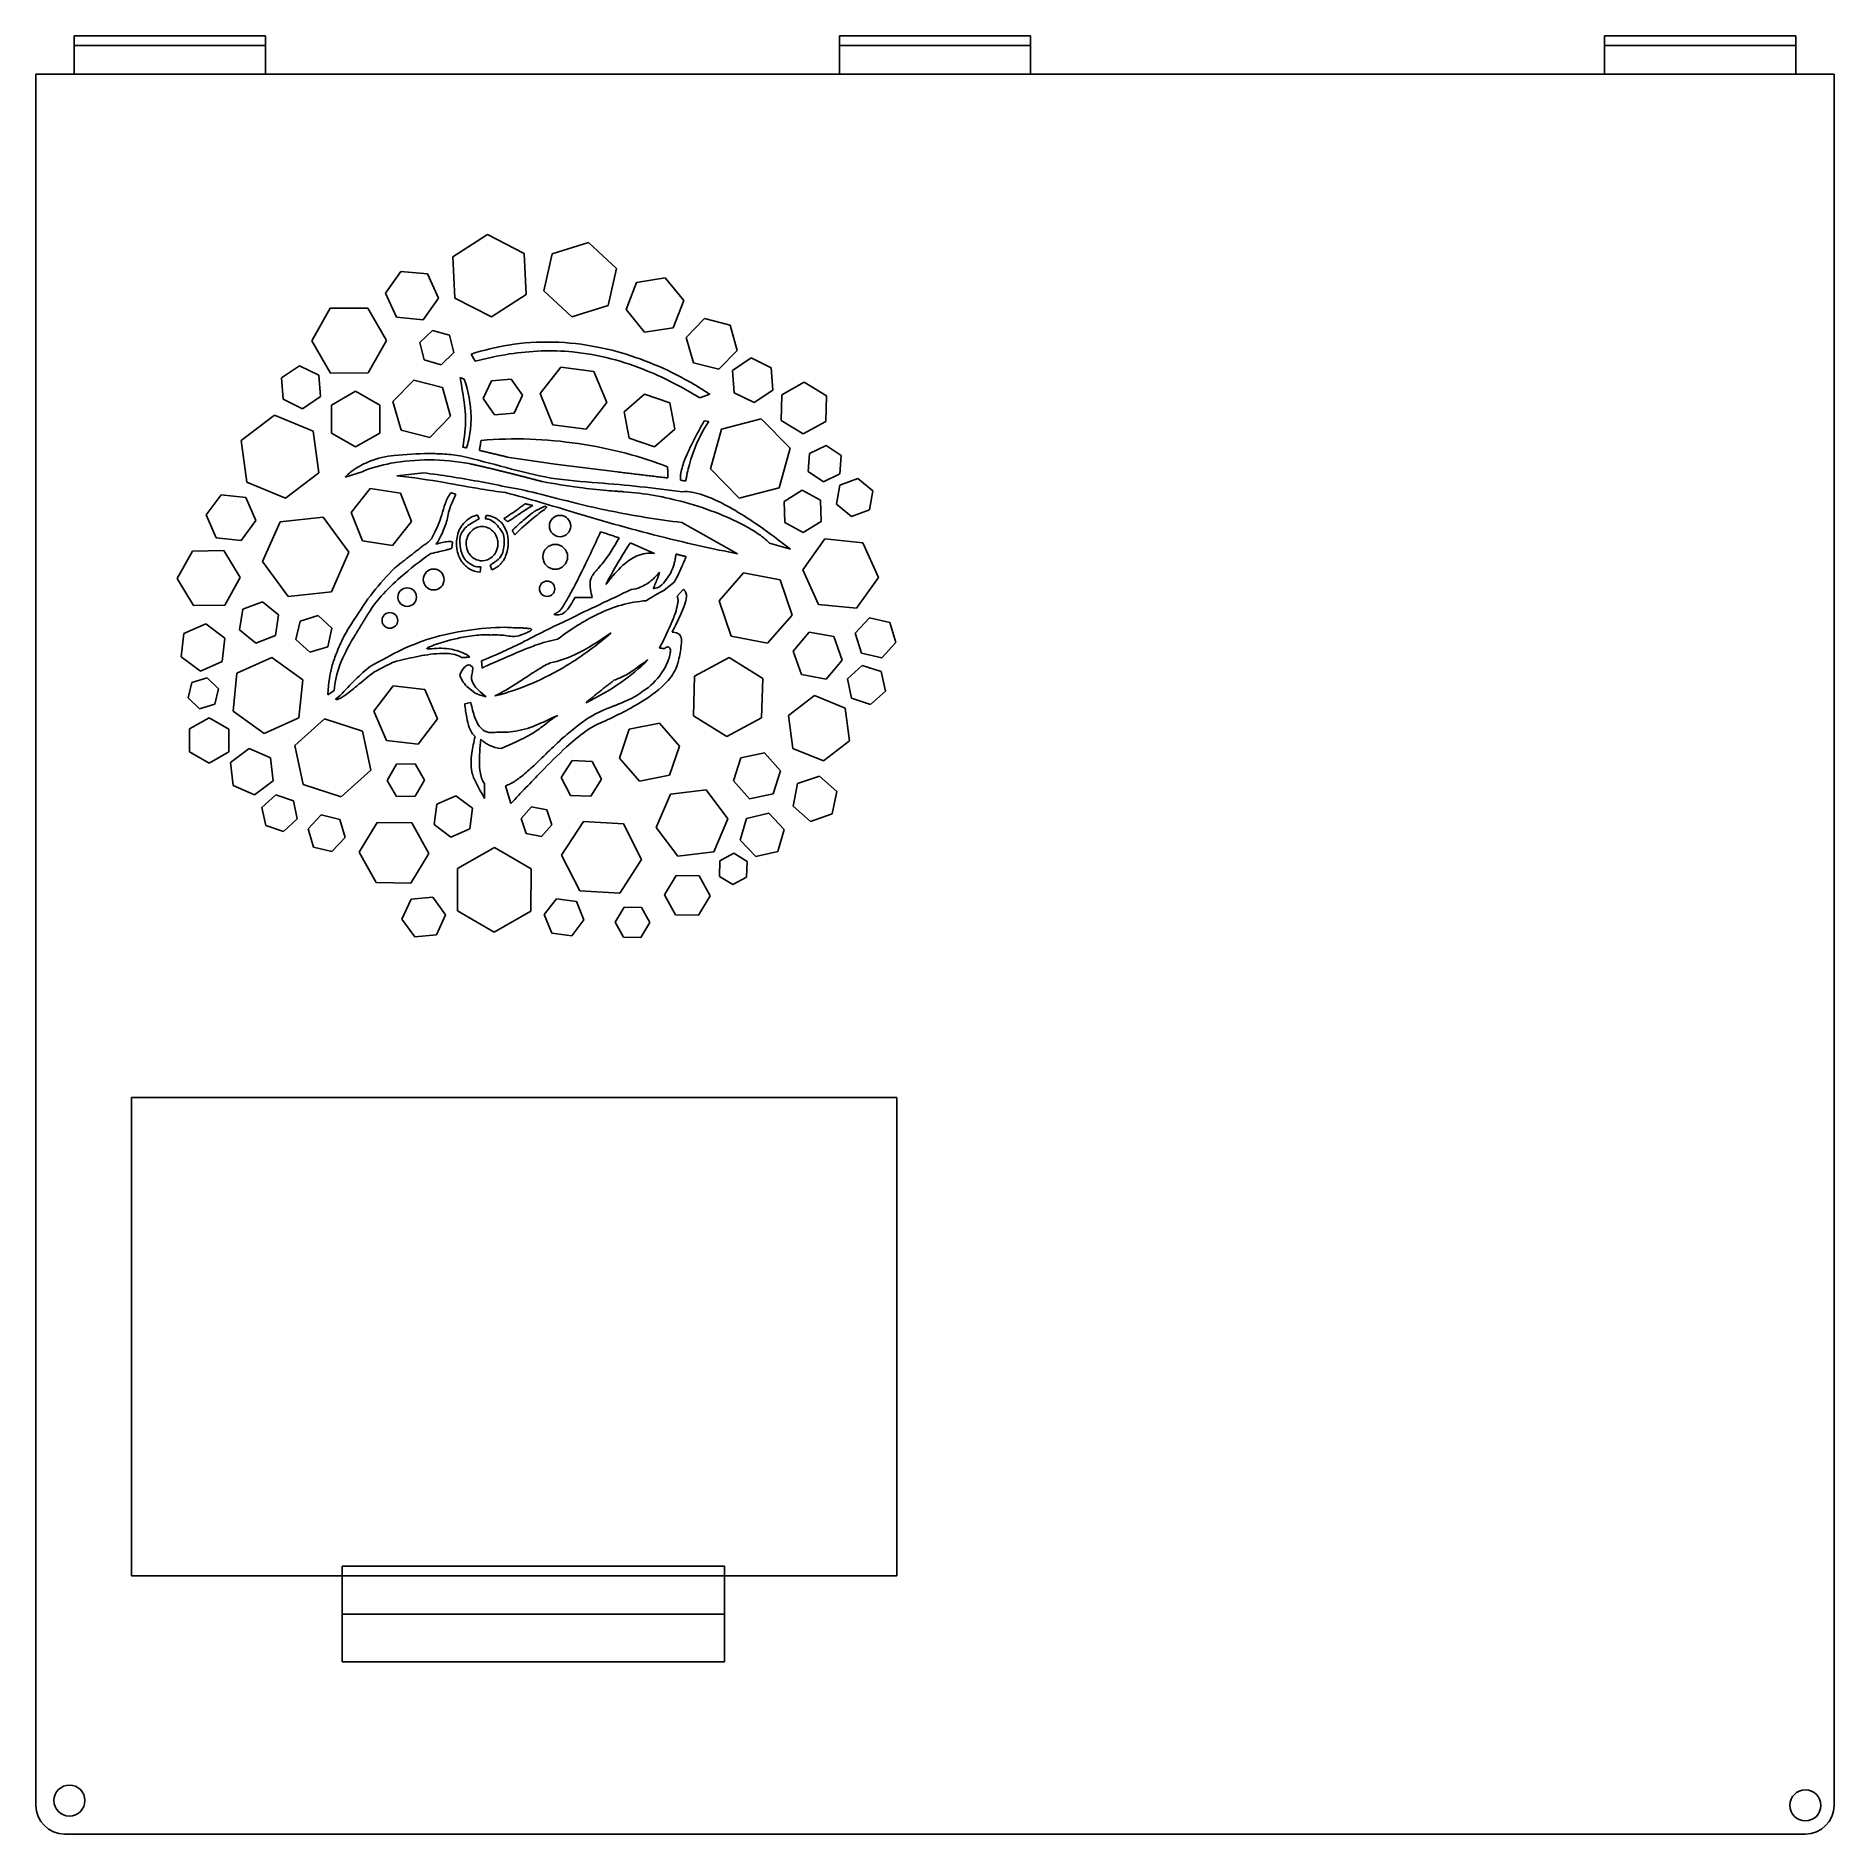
# Model space of a CAD drawing. Header units: millimetres. Extents: x -94 to 94, y -92 to 96.
import ezdxf

# ---------------------------------------------------------------- set-up
doc = ezdxf.new("R2010")
doc.units = ezdxf.units.MM
doc.layers.add('Fillet', color=7, linetype='CONTINUOUS')

msp = doc.modelspace()

# ---------------------------------------------------------------- linework, layer by layer
at = {"layer": 'Fillet'}
for p, q in [((-70, 96), (-90, 96)), ((-90, 92), (-90, 96)), ((-90, 92), (-90, 96)), ((-90, 96), (-90, 96, 1)), ((-90, 95, 2), (-90, 96, 1)), ((-90, 96), (-90, 96, 1)), ((-90, 96, 1), (-70, 96, 1)), ((-70, 96), (-90, 96)), ((-90, 95, 2), (-90, 96, 1)), ((-90, 96, 1), (-70, 96, 1)), ((-70, 92), (-70, 96)), ((-70, 95, 2), (-70, 96, 1)), ((-70, 96, 1), (-70, 96)), ((-70, 92), (-70, 96)), ((-70, 96, 1), (-70, 96)), ((-70, 95, 2), (-70, 96, 1)), ((10, 96), (-10, 96)), ((-10, 92), (-10, 96)), ((-10, 92), (-10, 96)), ((-10, 96), (-10, 96, 1)), ((-10, 95, 2), (-10, 96, 1)), ((-10, 96), (-10, 96, 1)), ((-10, 96, 1), (10, 96, 1)), ((10, 96), (-10, 96)), ((-10, 95, 2), (-10, 96, 1)), ((-10, 96, 1), (10, 96, 1)), ((10, 92), (10, 96)), ((10, 95, 2), (10, 96, 1)), ((10, 96, 1), (10, 96)), ((10, 92), (10, 96)), ((10, 96, 1), (10, 96)), ((10, 95, 2), (10, 96, 1)), ((70, 92), (70, 96)), ((70, 96), (90, 96)), ((70, 95, 2), (70, 96, 1)), ((70, 96, 1), (70, 96)), ((70, 92), (70, 96)), ((70, 96), (90, 96)), ((70, 96, 1), (70, 96)), ((90, 96, 1), (70, 96, 1)), ((70, 95, 2), (70, 96, 1)), ((90, 96, 1), (70, 96, 1)), ((90, 92), (90, 96)), ((90, 92), (90, 96)), ((90, 96), (90, 96, 1)), ((90, 95, 2), (90, 96, 1)), ((90, 96), (90, 96, 1)), ((90, 95, 2), (90, 96, 1)), ((-90, 92, 2), (-90, 95, 2)), ((-90, 92, 2), (-90, 95, 2)), ((-90, 95, 2), (-70, 95, 2)), ((-90, 95, 2), (-70, 95, 2)), ((-70, 92, 2), (-70, 95, 2)), ((-70, 92, 2), (-70, 95, 2)), ((-10, 92, 2), (-10, 95, 2)), ((-10, 92, 2), (-10, 95, 2)), ((-10, 95, 2), (10, 95, 2)), ((-10, 95, 2), (10, 95, 2)), ((10, 92, 2), (10, 95, 2)), ((10, 92, 2), (10, 95, 2)), ((70, 92, 2), (70, 95, 2)), ((90, 95, 2), (70, 95, 2)), ((70, 92, 2), (70, 95, 2)), ((90, 95, 2), (70, 95, 2)), ((90, 92, 2), (90, 95, 2)), ((90, 92, 2), (90, 95, 2)), ((-94, -89), (-94, 92)), ((-94, 92), (-90, 92)), ((-94, -89, 4), (-94, 92, 4)), ((-94, 92), (-94, 92, 4)), ((-94, -89), (-94, 92)), ((-94, 92), (-90, 92)), ((-94, 92, 4), (94, 92, 4)), ((-94, 92), (-94, 92, 4)), ((-94, -89, 4), (-94, 92, 4)), ((-94, 92, 4), (94, 92, 4)), ((-70, 92), (-90, 92)), ((-90, 92), (-90, 92, 2)), ((-90, 92, 2), (-70, 92, 2)), ((-70, 92), (-90, 92)), ((-90, 92), (-90, 92, 2)), ((-90, 92, 2), (-70, 92, 2)), ((-70, 92), (-10, 92)), ((-70, 92, 2), (-70, 92)), ((-70, 92), (-10, 92)), ((-70, 92, 2), (-70, 92)), ((10, 92), (-10, 92)), ((-10, 92), (-10, 92, 2)), ((-10, 92, 2), (10, 92, 2)), ((10, 92), (-10, 92)), ((-10, 92), (-10, 92, 2)), ((-10, 92, 2), (10, 92, 2)), ((10, 92), (70, 92)), ((10, 92, 2), (10, 92)), ((10, 92), (70, 92)), ((10, 92, 2), (10, 92)), ((70, 92), (90, 92)), ((70, 92, 2), (70, 92)), ((90, 92, 2), (70, 92, 2)), ((70, 92), (90, 92)), ((70, 92, 2), (70, 92)), ((90, 92, 2), (70, 92, 2)), ((90, 92), (94, 92)), ((90, 92), (90, 92, 2)), ((90, 92), (94, 92)), ((90, 92), (90, 92, 2)), ((94, 92), (94, -89)), ((94, 92), (94, 92, 4)), ((94, 92, 4), (94, -89, 4)), ((94, 92), (94, -89)), ((94, 92), (94, 92, 4)), ((94, 92, 4), (94, -89, 4)), ((-50.4195, 72.8965), (-46.7958, 75.2297)), ((-50.4195, 72.8965), (-46.7958, 75.2297)), ((-50.4195, 72.8965, 4), (-46.7958, 75.2297, 4)), ((-50.4195, 72.8965, 4), (-46.7958, 75.2297, 4)), ((-46.7958, 75.2297), (-42.9634, 73.258)), ((-46.7958, 75.2297), (-46.7958, 75.2297, 4)), ((-46.7958, 75.2297), (-42.9634, 73.258)), ((-46.7958, 75.2297), (-46.7958, 75.2297, 4)), ((-46.7958, 75.2297, 4), (-42.9634, 73.258, 4)), ((-46.7958, 75.2297, 4), (-42.9634, 73.258, 4)), ((-40.0232, 73.2155), (-36.2218, 74.3913)), ((-40.0232, 73.2155), (-36.2218, 74.3913)), ((-40.0232, 73.2155, 4), (-36.2218, 74.3913, 4)), ((-40.0232, 73.2155, 4), (-36.2218, 74.3913, 4)), ((-36.2218, 74.3913), (-33.3028, 71.6872)), ((-36.2218, 74.3913), (-36.2218, 74.3913, 4)), ((-36.2218, 74.3913), (-33.3028, 71.6872)), ((-36.2218, 74.3913), (-36.2218, 74.3913, 4)), ((-36.2218, 74.3913, 4), (-33.3028, 71.6872, 4)), ((-36.2218, 74.3913, 4), (-33.3028, 71.6872, 4)), ((-50.2108, 68.5917), (-50.4195, 72.8965)), ((-50.2108, 68.5917), (-50.4195, 72.8965)), ((-50.2108, 68.5917, 4), (-50.4195, 72.8965, 4)), ((-50.4195, 72.8965), (-50.4195, 72.8965, 4)), ((-50.4195, 72.8965), (-50.4195, 72.8965, 4)), ((-50.2108, 68.5917, 4), (-50.4195, 72.8965, 4)), ((-42.9634, 73.258), (-42.7546, 68.9532)), ((-42.9634, 73.258), (-42.9634, 73.258, 4)), ((-42.9634, 73.258), (-42.7546, 68.9532)), ((-42.9634, 73.258), (-42.9634, 73.258, 4)), ((-42.9634, 73.258, 4), (-42.7546, 68.9532, 4)), ((-42.9634, 73.258, 4), (-42.7546, 68.9532, 4)), ((-40.9056, 69.3355), (-40.0232, 73.2155)), ((-40.9056, 69.3355), (-40.0232, 73.2155)), ((-40.9056, 69.3355, 4), (-40.0232, 73.2155, 4)), ((-40.9056, 69.3355, 4), (-40.0232, 73.2155, 4)), ((-40.0232, 73.2155), (-40.0232, 73.2155, 4)), ((-40.0232, 73.2155), (-40.0232, 73.2155, 4)), ((-33.3028, 71.6872), (-34.1852, 67.8072)), ((-33.3028, 71.6872), (-34.1852, 67.8072)), ((-33.3028, 71.6872, 4), (-34.1852, 67.8072, 4)), ((-33.3028, 71.6872, 4), (-34.1852, 67.8072, 4)), ((-33.3028, 71.6872), (-33.3028, 71.6872, 4)), ((-33.3028, 71.6872), (-33.3028, 71.6872, 4)), ((-57.4573, 69.1152), (-55.8439, 71.3844)), ((-57.4573, 69.1152), (-55.8439, 71.3844)), ((-57.4573, 69.1152, 4), (-55.8439, 71.3844, 4)), ((-57.4573, 69.1152, 4), (-55.8439, 71.3844, 4)), ((-55.8439, 71.3844), (-53.072, 71.1217)), ((-55.8439, 71.3844), (-55.8439, 71.3844, 4)), ((-55.8439, 71.3844), (-53.072, 71.1217)), ((-55.8439, 71.3844), (-55.8439, 71.3844, 4)), ((-55.8439, 71.3844, 4), (-53.072, 71.1217, 4)), ((-55.8439, 71.3844, 4), (-53.072, 71.1217, 4)), ((-53.072, 71.1217), (-51.9135, 68.5899)), ((-53.072, 71.1217), (-53.072, 71.1217, 4)), ((-53.072, 71.1217), (-51.9135, 68.5899)), ((-53.072, 71.1217), (-53.072, 71.1217, 4)), ((-53.072, 71.1217, 4), (-51.9135, 68.5899, 4)), ((-53.072, 71.1217, 4), (-51.9135, 68.5899, 4)), ((-32.3015, 67.3884), (-31.2106, 70.2396)), ((-32.3015, 67.3884), (-31.2106, 70.2396)), ((-32.3015, 67.3884, 4), (-31.2106, 70.2396, 4)), ((-32.3015, 67.3884, 4), (-31.2106, 70.2396, 4)), ((-31.2106, 70.2396), (-28.196, 70.7205)), ((-31.2106, 70.2396), (-28.196, 70.7205)), ((-31.2106, 70.2396, 4), (-28.196, 70.7205, 4)), ((-31.2106, 70.2396, 4), (-28.196, 70.7205, 4)), ((-31.2106, 70.2396), (-31.2106, 70.2396, 4)), ((-31.2106, 70.2396), (-31.2106, 70.2396, 4)), ((-28.196, 70.7205), (-26.2723, 68.3501)), ((-28.196, 70.7205), (-28.196, 70.7205, 4)), ((-28.196, 70.7205), (-26.2723, 68.3501)), ((-28.196, 70.7205), (-28.196, 70.7205, 4)), ((-28.196, 70.7205, 4), (-26.2723, 68.3501, 4)), ((-28.196, 70.7205, 4), (-26.2723, 68.3501, 4)), ((-56.2988, 66.5833), (-57.4573, 69.1152)), ((-56.2988, 66.5833), (-57.4573, 69.1152)), ((-56.2988, 66.5833, 4), (-57.4573, 69.1152, 4)), ((-57.4573, 69.1152), (-57.4573, 69.1152, 4)), ((-57.4573, 69.1152), (-57.4573, 69.1152, 4)), ((-56.2988, 66.5833, 4), (-57.4573, 69.1152, 4)), ((-51.9135, 68.5899), (-53.5269, 66.3207)), ((-51.9135, 68.5899), (-53.5269, 66.3207)), ((-51.9135, 68.5899, 4), (-53.5269, 66.3207, 4)), ((-51.9135, 68.5899, 4), (-53.5269, 66.3207, 4)), ((-51.9135, 68.5899), (-51.9135, 68.5899, 4)), ((-51.9135, 68.5899), (-51.9135, 68.5899, 4)), ((-46.3784, 66.62), (-50.2108, 68.5917)), ((-50.2108, 68.5917), (-50.2108, 68.5917, 4)), ((-46.3784, 66.62), (-50.2108, 68.5917)), ((-46.3784, 66.62, 4), (-50.2108, 68.5917, 4)), ((-50.2108, 68.5917), (-50.2108, 68.5917, 4)), ((-46.3784, 66.62, 4), (-50.2108, 68.5917, 4)), ((-42.7546, 68.9532), (-46.3784, 66.62)), ((-42.7546, 68.9532), (-46.3784, 66.62)), ((-42.7546, 68.9532, 4), (-46.3784, 66.62, 4)), ((-42.7546, 68.9532, 4), (-46.3784, 66.62, 4)), ((-42.7546, 68.9532), (-42.7546, 68.9532, 4)), ((-42.7546, 68.9532), (-42.7546, 68.9532, 4)), ((-37.9866, 66.6313), (-40.9056, 69.3355)), ((-40.9056, 69.3355), (-40.9056, 69.3355, 4)), ((-37.9866, 66.6313), (-40.9056, 69.3355)), ((-37.9866, 66.6313, 4), (-40.9056, 69.3355, 4)), ((-40.9056, 69.3355), (-40.9056, 69.3355, 4)), ((-37.9866, 66.6313, 4), (-40.9056, 69.3355, 4)), ((-34.1852, 67.8072), (-37.9866, 66.6313)), ((-34.1852, 67.8072), (-37.9866, 66.6313)), ((-34.1852, 67.8072, 4), (-37.9866, 66.6313, 4)), ((-34.1852, 67.8072, 4), (-37.9866, 66.6313, 4)), ((-34.1852, 67.8072), (-34.1852, 67.8072, 4)), ((-34.1852, 67.8072), (-34.1852, 67.8072, 4)), ((-26.2723, 68.3501), (-27.3632, 65.4989)), ((-26.2723, 68.3501), (-27.3632, 65.4989)), ((-26.2723, 68.3501, 4), (-27.3632, 65.4989, 4)), ((-26.2723, 68.3501, 4), (-27.3632, 65.4989, 4)), ((-26.2723, 68.3501), (-26.2723, 68.3501, 4)), ((-26.2723, 68.3501), (-26.2723, 68.3501, 4)), ((-65.1681, 64.126), (-63.232, 67.5284)), ((-65.1681, 64.126), (-63.232, 67.5284)), ((-65.1681, 64.126, 4), (-63.232, 67.5284, 4)), ((-65.1681, 64.126, 4), (-63.232, 67.5284, 4)), ((-63.232, 67.5284), (-59.3173, 67.5529)), ((-63.232, 67.5284), (-59.3173, 67.5529)), ((-63.232, 67.5284, 4), (-59.3173, 67.5529, 4)), ((-63.232, 67.5284, 4), (-59.3173, 67.5529, 4)), ((-63.232, 67.5284), (-63.232, 67.5284, 4)), ((-63.232, 67.5284), (-63.232, 67.5284, 4)), ((-59.3173, 67.5529), (-57.3388, 64.175)), ((-59.3173, 67.5529), (-59.3173, 67.5529, 4)), ((-59.3173, 67.5529), (-57.3388, 64.175)), ((-59.3173, 67.5529), (-59.3173, 67.5529, 4)), ((-59.3173, 67.5529, 4), (-57.3388, 64.175, 4)), ((-59.3173, 67.5529, 4), (-57.3388, 64.175, 4)), ((-53.5269, 66.3207), (-56.2988, 66.5833)), ((-56.2988, 66.5833), (-56.2988, 66.5833, 4)), ((-53.5269, 66.3207), (-56.2988, 66.5833)), ((-53.5269, 66.3207, 4), (-56.2988, 66.5833, 4)), ((-56.2988, 66.5833), (-56.2988, 66.5833, 4)), ((-53.5269, 66.3207, 4), (-56.2988, 66.5833, 4)), ((-53.5269, 66.3207), (-53.5269, 66.3207, 4)), ((-53.5269, 66.3207), (-53.5269, 66.3207, 4)), ((-46.3784, 66.62), (-46.3784, 66.62, 4)), ((-46.3784, 66.62), (-46.3784, 66.62, 4)), ((-37.9866, 66.6313), (-37.9866, 66.6313, 4)), ((-37.9866, 66.6313), (-37.9866, 66.6313, 4)), ((-30.3778, 65.0181), (-32.3015, 67.3884)), ((-32.3015, 67.3884), (-32.3015, 67.3884, 4)), ((-30.3778, 65.0181), (-32.3015, 67.3884)), ((-30.3778, 65.0181, 4), (-32.3015, 67.3884, 4)), ((-32.3015, 67.3884), (-32.3015, 67.3884, 4)), ((-30.3778, 65.0181, 4), (-32.3015, 67.3884, 4)), ((-26.0103, 64.4728), (-24.0929, 66.4418)), ((-26.0103, 64.4728), (-24.0929, 66.4418)), ((-26.0103, 64.4728, 4), (-24.0929, 66.4418, 4)), ((-26.0103, 64.4728, 4), (-24.0929, 66.4418, 4)), ((-24.0929, 66.4418), (-21.4288, 65.7658)), ((-24.0929, 66.4418), (-24.0929, 66.4418, 4)), ((-24.0929, 66.4418), (-21.4288, 65.7658)), ((-24.0929, 66.4418), (-24.0929, 66.4418, 4)), ((-24.0929, 66.4418, 4), (-21.4288, 65.7658, 4)), ((-24.0929, 66.4418, 4), (-21.4288, 65.7658, 4)), ((-63.1896, 60.7481), (-65.1681, 64.126)), ((-65.1681, 64.126), (-65.1681, 64.126, 4)), ((-63.1896, 60.7481), (-65.1681, 64.126)), ((-63.1896, 60.7481, 4), (-65.1681, 64.126, 4)), ((-65.1681, 64.126), (-65.1681, 64.126, 4)), ((-63.1896, 60.7481, 4), (-65.1681, 64.126, 4)), ((-57.3388, 64.175), (-59.275, 60.7726)), ((-57.3388, 64.175), (-59.275, 60.7726)), ((-57.3388, 64.175, 4), (-59.275, 60.7726, 4)), ((-57.3388, 64.175, 4), (-59.275, 60.7726, 4)), ((-57.3388, 64.175), (-57.3388, 64.175, 4)), ((-57.3388, 64.175), (-57.3388, 64.175, 4)), ((-53.8782, 63.9321), (-52.5466, 65.2216)), ((-53.8782, 63.9321), (-52.5466, 65.2216)), ((-53.8782, 63.9321, 4), (-52.5466, 65.2216, 4)), ((-53.8782, 63.9321, 4), (-52.5466, 65.2216, 4)), ((-53.4272, 62.1341), (-53.8782, 63.9321)), ((-53.4272, 62.1341), (-53.8782, 63.9321)), ((-53.4272, 62.1341, 4), (-53.8782, 63.9321, 4)), ((-53.8782, 63.9321), (-53.8782, 63.9321, 4)), ((-53.8782, 63.9321), (-53.8782, 63.9321, 4)), ((-53.4272, 62.1341, 4), (-53.8782, 63.9321, 4)), ((-52.5466, 65.2216), (-50.764, 64.7132)), ((-52.5466, 65.2216), (-52.5466, 65.2216, 4)), ((-52.5466, 65.2216), (-50.764, 64.7132)), ((-52.5466, 65.2216), (-52.5466, 65.2216, 4)), ((-52.5466, 65.2216, 4), (-50.764, 64.7132, 4)), ((-52.5466, 65.2216, 4), (-50.764, 64.7132, 4)), ((-50.764, 64.7132), (-50.313, 62.9152)), ((-50.764, 64.7132), (-50.764, 64.7132, 4)), ((-50.764, 64.7132), (-50.313, 62.9152)), ((-50.764, 64.7132), (-50.764, 64.7132, 4)), ((-50.764, 64.7132, 4), (-50.313, 62.9152, 4)), ((-50.764, 64.7132, 4), (-50.313, 62.9152, 4)), ((-27.3632, 65.4989), (-30.3778, 65.0181)), ((-27.3632, 65.4989), (-30.3778, 65.0181)), ((-27.3632, 65.4989, 4), (-30.3778, 65.0181, 4)), ((-27.3632, 65.4989, 4), (-30.3778, 65.0181, 4)), ((-30.3778, 65.0181), (-30.3778, 65.0181, 4)), ((-30.3778, 65.0181), (-30.3778, 65.0181, 4)), ((-27.3632, 65.4989), (-27.3632, 65.4989, 4)), ((-27.3632, 65.4989), (-27.3632, 65.4989, 4)), ((-25.2638, 61.8276), (-26.0103, 64.4728)), ((-26.0103, 64.4728), (-26.0103, 64.4728, 4)), ((-25.2638, 61.8276), (-26.0103, 64.4728)), ((-25.2638, 61.8276, 4), (-26.0103, 64.4728, 4)), ((-26.0103, 64.4728), (-26.0103, 64.4728, 4)), ((-25.2638, 61.8276, 4), (-26.0103, 64.4728, 4)), ((-21.4288, 65.7658), (-20.6823, 63.1207)), ((-21.4288, 65.7658), (-21.4288, 65.7658, 4)), ((-21.4288, 65.7658), (-20.6823, 63.1207)), ((-21.4288, 65.7658), (-21.4288, 65.7658, 4)), ((-21.4288, 65.7658, 4), (-20.6823, 63.1207, 4)), ((-21.4288, 65.7658, 4), (-20.6823, 63.1207, 4)), ((-51.6447, 61.6257), (-53.4272, 62.1341)), ((-53.4272, 62.1341), (-53.4272, 62.1341, 4)), ((-51.6447, 61.6257), (-53.4272, 62.1341)), ((-51.6447, 61.6257, 4), (-53.4272, 62.1341, 4)), ((-53.4272, 62.1341), (-53.4272, 62.1341, 4)), ((-51.6447, 61.6257, 4), (-53.4272, 62.1341, 4)), ((-50.313, 62.9152), (-51.6447, 61.6257)), ((-50.313, 62.9152), (-51.6447, 61.6257)), ((-50.313, 62.9152, 4), (-51.6447, 61.6257, 4)), ((-50.313, 62.9152, 4), (-51.6447, 61.6257, 4)), ((-50.313, 62.9152), (-50.313, 62.9152, 4)), ((-50.313, 62.9152), (-50.313, 62.9152, 4)), ((-48.0619, 62.0035), (-48.4819, 62.7384)), ((-48.0619, 62.0035), (-48.4819, 62.7384)), ((-48.0619, 62.0035, 4), (-48.4819, 62.7384, 4)), ((-48.4819, 62.7384), (-48.4819, 62.7384, 4)), ((-48.4819, 62.7384), (-48.4819, 62.7384, 4)), ((-48.0619, 62.0035, 4), (-48.4819, 62.7384, 4)), ((-20.6823, 63.1207), (-22.5998, 61.1516)), ((-20.6823, 63.1207), (-22.5998, 61.1516)), ((-20.6823, 63.1207, 4), (-22.5998, 61.1516, 4)), ((-20.6823, 63.1207, 4), (-22.5998, 61.1516, 4)), ((-21.1594, 61.0358), (-19.2114, 62.3345)), ((-21.1594, 61.0358), (-19.2114, 62.3345)), ((-21.1594, 61.0358, 4), (-19.2114, 62.3345, 4)), ((-21.1594, 61.0358, 4), (-19.2114, 62.3345, 4)), ((-20.6823, 63.1207), (-20.6823, 63.1207, 4)), ((-20.6823, 63.1207), (-20.6823, 63.1207, 4)), ((-19.2114, 62.3345), (-17.1127, 61.2968)), ((-19.2114, 62.3345), (-19.2114, 62.3345, 4)), ((-19.2114, 62.3345), (-17.1127, 61.2968)), ((-19.2114, 62.3345), (-19.2114, 62.3345, 4)), ((-19.2114, 62.3345, 4), (-17.1127, 61.2968, 4)), ((-19.2114, 62.3345, 4), (-17.1127, 61.2968, 4)), ((-68.3119, 60.2691), (-66.4422, 61.5248)), ((-68.3119, 60.2691), (-66.4422, 61.5248)), ((-68.3119, 60.2691, 4), (-66.4422, 61.5248, 4)), ((-68.3119, 60.2691, 4), (-66.4422, 61.5248, 4)), ((-68.1593, 58.0219), (-68.3119, 60.2691)), ((-68.1593, 58.0219), (-68.3119, 60.2691)), ((-68.1593, 58.0219, 4), (-68.3119, 60.2691, 4)), ((-68.3119, 60.2691), (-68.3119, 60.2691, 4)), ((-68.3119, 60.2691), (-68.3119, 60.2691, 4)), ((-68.1593, 58.0219, 4), (-68.3119, 60.2691, 4)), ((-66.4422, 61.5248), (-64.4198, 60.5335)), ((-66.4422, 61.5248), (-66.4422, 61.5248, 4)), ((-66.4422, 61.5248), (-64.4198, 60.5335)), ((-66.4422, 61.5248), (-66.4422, 61.5248, 4)), ((-66.4422, 61.5248, 4), (-64.4198, 60.5335, 4)), ((-66.4422, 61.5248, 4), (-64.4198, 60.5335, 4)), ((-64.4198, 60.5335), (-64.2671, 58.2863)), ((-64.4198, 60.5335), (-64.2671, 58.2863)), ((-64.4198, 60.5335), (-64.4198, 60.5335, 4)), ((-64.4198, 60.5335, 4), (-64.2671, 58.2863, 4)), ((-64.4198, 60.5335), (-64.4198, 60.5335, 4)), ((-64.4198, 60.5335, 4), (-64.2671, 58.2863, 4)), ((-59.275, 60.7726), (-63.1896, 60.7481)), ((-59.275, 60.7726), (-63.1896, 60.7481)), ((-59.275, 60.7726, 4), (-63.1896, 60.7481, 4)), ((-59.275, 60.7726, 4), (-63.1896, 60.7481, 4)), ((-63.1896, 60.7481), (-63.1896, 60.7481, 4)), ((-63.1896, 60.7481), (-63.1896, 60.7481, 4)), ((-59.275, 60.7726), (-59.275, 60.7726, 4)), ((-59.275, 60.7726), (-59.275, 60.7726, 4)), ((-51.6447, 61.6257), (-51.6447, 61.6257, 4)), ((-51.6447, 61.6257), (-51.6447, 61.6257, 4)), ((-49.2136, 60.1135), (-49.6342, 60.2815)), ((-49.6342, 60.2815), (-49.6342, 60.2815, 4)), ((-49.2136, 60.1135), (-49.6342, 60.2815)), ((-49.2136, 60.1135, 4), (-49.6342, 60.2815, 4)), ((-49.6342, 60.2815), (-49.6342, 60.2815, 4)), ((-49.2136, 60.1135, 4), (-49.6342, 60.2815, 4)), ((-48.0619, 62.0035), (-48.0619, 62.0035, 4)), ((-48.0619, 62.0035), (-48.0619, 62.0035, 4)), ((-41.286, 58.6046), (-39.1382, 61.3843)), ((-41.286, 58.6046), (-39.1382, 61.3843)), ((-41.286, 58.6046, 4), (-39.1382, 61.3843, 4)), ((-41.286, 58.6046, 4), (-39.1382, 61.3843, 4)), ((-39.1382, 61.3843), (-35.6571, 60.9142)), ((-39.1382, 61.3843), (-35.6571, 60.9142)), ((-39.1382, 61.3843), (-39.1382, 61.3843, 4)), ((-39.1382, 61.3843, 4), (-35.6571, 60.9142, 4)), ((-39.1382, 61.3843), (-39.1382, 61.3843, 4)), ((-39.1382, 61.3843, 4), (-35.6571, 60.9142, 4)), ((-35.6571, 60.9142), (-34.3236, 57.6644)), ((-35.6571, 60.9142), (-34.3236, 57.6644)), ((-35.6571, 60.9142), (-35.6571, 60.9142, 4)), ((-35.6571, 60.9142, 4), (-34.3236, 57.6644, 4)), ((-35.6571, 60.9142), (-35.6571, 60.9142, 4)), ((-35.6571, 60.9142, 4), (-34.3236, 57.6644, 4)), ((-22.5998, 61.1516), (-25.2638, 61.8276)), ((-25.2638, 61.8276), (-25.2638, 61.8276, 4)), ((-22.5998, 61.1516), (-25.2638, 61.8276)), ((-22.5998, 61.1516, 4), (-25.2638, 61.8276, 4)), ((-25.2638, 61.8276), (-25.2638, 61.8276, 4)), ((-22.5998, 61.1516, 4), (-25.2638, 61.8276, 4)), ((-22.5998, 61.1516), (-22.5998, 61.1516, 4)), ((-22.5998, 61.1516), (-22.5998, 61.1516, 4)), ((-21.0087, 58.6995), (-21.1594, 61.0358)), ((-21.1594, 61.0358), (-21.1594, 61.0358, 4)), ((-21.0087, 58.6995), (-21.1594, 61.0358)), ((-21.0087, 58.6995, 4), (-21.1594, 61.0358, 4)), ((-21.1594, 61.0358), (-21.1594, 61.0358, 4)), ((-21.0087, 58.6995, 4), (-21.1594, 61.0358, 4)), ((-17.1127, 61.2968), (-16.9621, 58.9605)), ((-17.1127, 61.2968), (-17.1127, 61.2968, 4)), ((-17.1127, 61.2968), (-16.9621, 58.9605)), ((-17.1127, 61.2968), (-17.1127, 61.2968, 4)), ((-17.1127, 61.2968, 4), (-16.9621, 58.9605, 4)), ((-17.1127, 61.2968, 4), (-16.9621, 58.9605, 4)), ((-64.2671, 58.2863), (-66.1369, 57.0306)), ((-64.2671, 58.2863), (-66.1369, 57.0306)), ((-64.2671, 58.2863, 4), (-66.1369, 57.0306, 4)), ((-64.2671, 58.2863, 4), (-66.1369, 57.0306, 4)), ((-64.2671, 58.2863), (-64.2671, 58.2863, 4)), ((-64.2671, 58.2863), (-64.2671, 58.2863, 4)), ((-63.1067, 57.3978), (-60.5834, 58.8541)), ((-63.1067, 57.3978), (-60.5834, 58.8541)), ((-63.1067, 57.3978, 4), (-60.5834, 58.8541, 4)), ((-63.1067, 57.3978, 4), (-60.5834, 58.8541, 4)), ((-60.5834, 58.8541), (-58.0606, 57.397)), ((-60.5834, 58.8541), (-60.5834, 58.8541, 4)), ((-60.5834, 58.8541), (-58.0606, 57.397)), ((-60.5834, 58.8541), (-60.5834, 58.8541, 4)), ((-60.5834, 58.8541, 4), (-58.0606, 57.397, 4)), ((-60.5834, 58.8541, 4), (-58.0606, 57.397, 4)), ((-56.6749, 57.7954), (-54.5019, 60.0233)), ((-56.6749, 57.7954), (-54.5019, 60.0233)), ((-56.6749, 57.7954, 4), (-54.5019, 60.0233, 4)), ((-56.6749, 57.7954, 4), (-54.5019, 60.0233, 4)), ((-54.5019, 60.0233), (-51.4859, 59.2553)), ((-54.5019, 60.0233), (-54.5019, 60.0233, 4)), ((-54.5019, 60.0233), (-51.4859, 59.2553)), ((-54.5019, 60.0233), (-54.5019, 60.0233, 4)), ((-54.5019, 60.0233, 4), (-51.4859, 59.2553, 4)), ((-54.5019, 60.0233, 4), (-51.4859, 59.2553, 4)), ((-51.4859, 59.2553), (-50.6431, 56.2594)), ((-51.4859, 59.2553), (-51.4859, 59.2553, 4)), ((-51.4859, 59.2553), (-50.6431, 56.2594)), ((-51.4859, 59.2553), (-51.4859, 59.2553, 4)), ((-51.4859, 59.2553, 4), (-50.6431, 56.2594, 4)), ((-51.4859, 59.2553, 4), (-50.6431, 56.2594, 4)), ((-49.2136, 60.1135), (-49.2136, 60.1135, 4)), ((-49.2136, 60.1135), (-49.2136, 60.1135, 4)), ((-47.2499, 58.0799), (-46.3769, 59.9504)), ((-47.2499, 58.0799), (-46.3769, 59.9504)), ((-47.2499, 58.0799, 4), (-46.3769, 59.9504, 4)), ((-47.2499, 58.0799, 4), (-46.3769, 59.9504, 4)), ((-46.3769, 59.9504), (-44.3205, 60.1297)), ((-46.3769, 59.9504), (-44.3205, 60.1297)), ((-46.3769, 59.9504, 4), (-44.3205, 60.1297, 4)), ((-46.3769, 59.9504, 4), (-44.3205, 60.1297, 4)), ((-46.3769, 59.9504), (-46.3769, 59.9504, 4)), ((-46.3769, 59.9504), (-46.3769, 59.9504, 4)), ((-44.3205, 60.1297), (-43.1371, 58.4385)), ((-44.3205, 60.1297), (-44.3205, 60.1297, 4)), ((-44.3205, 60.1297), (-43.1371, 58.4385)), ((-44.3205, 60.1297), (-44.3205, 60.1297, 4)), ((-44.3205, 60.1297, 4), (-43.1371, 58.4385, 4)), ((-44.3205, 60.1297, 4), (-43.1371, 58.4385, 4)), ((-43.1371, 58.4385), (-44.01, 56.5679)), ((-43.1371, 58.4385), (-44.01, 56.5679)), ((-43.1371, 58.4385, 4), (-44.01, 56.5679, 4)), ((-43.1371, 58.4385, 4), (-44.01, 56.5679, 4)), ((-43.1371, 58.4385), (-43.1371, 58.4385, 4)), ((-43.1371, 58.4385), (-43.1371, 58.4385, 4)), ((-39.9525, 55.3548), (-41.286, 58.6046)), ((-41.286, 58.6046), (-41.286, 58.6046, 4)), ((-39.9525, 55.3548), (-41.286, 58.6046)), ((-39.9525, 55.3548, 4), (-41.286, 58.6046, 4)), ((-41.286, 58.6046), (-41.286, 58.6046, 4)), ((-39.9525, 55.3548, 4), (-41.286, 58.6046, 4)), ((-32.5079, 56.7126), (-30.3879, 58.5519)), ((-32.5079, 56.7126), (-30.3879, 58.5519)), ((-32.5079, 56.7126, 4), (-30.3879, 58.5519, 4)), ((-32.5079, 56.7126, 4), (-30.3879, 58.5519, 4)), ((-30.3879, 58.5519), (-27.735, 57.6357)), ((-30.3879, 58.5519), (-30.3879, 58.5519, 4)), ((-30.3879, 58.5519), (-27.735, 57.6357)), ((-30.3879, 58.5519), (-30.3879, 58.5519, 4)), ((-30.3879, 58.5519, 4), (-27.735, 57.6357, 4)), ((-30.3879, 58.5519, 4), (-27.735, 57.6357, 4)), ((-23.546, 58.5387), (-24.5959, 58.1712)), ((-23.546, 58.5387), (-24.5959, 58.1712)), ((-23.546, 58.5387, 4), (-24.5959, 58.1712, 4)), ((-23.546, 58.5387, 4), (-24.5959, 58.1712, 4)), ((-23.546, 58.5387), (-23.546, 58.5387, 4)), ((-23.546, 58.5387), (-23.546, 58.5387, 4)), ((-18.9101, 57.6618), (-21.0087, 58.6995)), ((-21.0087, 58.6995), (-21.0087, 58.6995, 4)), ((-18.9101, 57.6618), (-21.0087, 58.6995)), ((-18.9101, 57.6618, 4), (-21.0087, 58.6995, 4)), ((-21.0087, 58.6995), (-21.0087, 58.6995, 4)), ((-18.9101, 57.6618, 4), (-21.0087, 58.6995, 4)), ((-16.9621, 58.9605), (-18.9101, 57.6618)), ((-16.9621, 58.9605), (-18.9101, 57.6618)), ((-16.9621, 58.9605, 4), (-18.9101, 57.6618, 4)), ((-16.9621, 58.9605, 4), (-18.9101, 57.6618, 4)), ((-16.9621, 58.9605), (-16.9621, 58.9605, 4)), ((-16.9621, 58.9605), (-16.9621, 58.9605, 4)), ((-16.088, 55.7855), (-16.0319, 58.4855)), ((-16.088, 55.7855), (-16.0319, 58.4855)), ((-16.088, 55.7855, 4), (-16.0319, 58.4855, 4)), ((-16.088, 55.7855, 4), (-16.0319, 58.4855, 4)), ((-16.0319, 58.4855), (-13.6656, 59.787)), ((-16.0319, 58.4855), (-13.6656, 59.787)), ((-16.0319, 58.4855, 4), (-13.6656, 59.787, 4)), ((-16.0319, 58.4855, 4), (-13.6656, 59.787, 4)), ((-16.0319, 58.4855), (-16.0319, 58.4855, 4)), ((-16.0319, 58.4855), (-16.0319, 58.4855, 4)), ((-13.6656, 59.787), (-11.3554, 58.3885)), ((-13.6656, 59.787), (-13.6656, 59.787, 4)), ((-13.6656, 59.787), (-11.3554, 58.3885)), ((-13.6656, 59.787), (-13.6656, 59.787, 4)), ((-13.6656, 59.787, 4), (-11.3554, 58.3885, 4)), ((-13.6656, 59.787, 4), (-11.3554, 58.3885, 4)), ((-11.3554, 58.3885), (-11.4114, 55.6884)), ((-11.3554, 58.3885), (-11.4114, 55.6884)), ((-11.3554, 58.3885, 4), (-11.4114, 55.6884, 4)), ((-11.3554, 58.3885, 4), (-11.4114, 55.6884, 4)), ((-11.3554, 58.3885), (-11.3554, 58.3885, 4)), ((-11.3554, 58.3885), (-11.3554, 58.3885, 4)), ((-66.1369, 57.0306), (-68.1593, 58.0219)), ((-66.1369, 57.0306), (-68.1593, 58.0219)), ((-66.1369, 57.0306, 4), (-68.1593, 58.0219, 4)), ((-68.1593, 58.0219), (-68.1593, 58.0219, 4)), ((-68.1593, 58.0219), (-68.1593, 58.0219, 4)), ((-66.1369, 57.0306, 4), (-68.1593, 58.0219, 4)), ((-66.1369, 57.0306), (-66.1369, 57.0306, 4)), ((-66.1369, 57.0306), (-66.1369, 57.0306, 4)), ((-63.1072, 54.4845), (-63.1067, 57.3978)), ((-63.1072, 54.4845), (-63.1067, 57.3978)), ((-63.1072, 54.4845, 4), (-63.1067, 57.3978, 4)), ((-63.1072, 54.4845, 4), (-63.1067, 57.3978, 4)), ((-63.1067, 57.3978), (-63.1067, 57.3978, 4)), ((-63.1067, 57.3978), (-63.1067, 57.3978, 4)), ((-58.0606, 57.397), (-58.0611, 54.4836)), ((-58.0606, 57.397), (-58.0611, 54.4836)), ((-58.0606, 57.397, 4), (-58.0611, 54.4836, 4)), ((-58.0606, 57.397, 4), (-58.0611, 54.4836, 4)), ((-58.0606, 57.397), (-58.0606, 57.397, 4)), ((-58.0606, 57.397), (-58.0606, 57.397, 4)), ((-55.8321, 54.7996), (-56.6749, 57.7954)), ((-55.8321, 54.7996), (-56.6749, 57.7954)), ((-55.8321, 54.7996, 4), (-56.6749, 57.7954, 4)), ((-56.6749, 57.7954), (-56.6749, 57.7954, 4)), ((-56.6749, 57.7954), (-56.6749, 57.7954, 4)), ((-55.8321, 54.7996, 4), (-56.6749, 57.7954, 4)), ((-46.0664, 56.3886), (-47.2499, 58.0799)), ((-47.2499, 58.0799), (-47.2499, 58.0799, 4)), ((-46.0664, 56.3886), (-47.2499, 58.0799)), ((-46.0664, 56.3886, 4), (-47.2499, 58.0799, 4)), ((-47.2499, 58.0799), (-47.2499, 58.0799, 4)), ((-46.0664, 56.3886, 4), (-47.2499, 58.0799, 4)), ((-44.01, 56.5679), (-46.0664, 56.3886)), ((-44.01, 56.5679), (-46.0664, 56.3886)), ((-44.01, 56.5679, 4), (-46.0664, 56.3886, 4)), ((-44.01, 56.5679, 4), (-46.0664, 56.3886, 4)), ((-44.01, 56.5679), (-44.01, 56.5679, 4)), ((-44.01, 56.5679), (-44.01, 56.5679, 4)), ((-34.3236, 57.6644), (-36.4714, 54.8846)), ((-34.3236, 57.6644), (-36.4714, 54.8846)), ((-34.3236, 57.6644, 4), (-36.4714, 54.8846, 4)), ((-34.3236, 57.6644, 4), (-36.4714, 54.8846, 4)), ((-34.3236, 57.6644), (-34.3236, 57.6644, 4)), ((-34.3236, 57.6644), (-34.3236, 57.6644, 4)), ((-31.9749, 53.9569), (-32.5079, 56.7126)), ((-32.5079, 56.7126), (-32.5079, 56.7126, 4)), ((-31.9749, 53.9569), (-32.5079, 56.7126)), ((-31.9749, 53.9569, 4), (-32.5079, 56.7126, 4)), ((-32.5079, 56.7126), (-32.5079, 56.7126, 4)), ((-31.9749, 53.9569, 4), (-32.5079, 56.7126, 4)), ((-27.735, 57.6357), (-27.202, 54.8801)), ((-27.735, 57.6357), (-27.735, 57.6357, 4)), ((-27.735, 57.6357), (-27.202, 54.8801)), ((-27.735, 57.6357), (-27.735, 57.6357, 4)), ((-27.735, 57.6357, 4), (-27.202, 54.8801, 4)), ((-27.735, 57.6357, 4), (-27.202, 54.8801, 4)), ((-24.5959, 58.1712), (-24.5959, 58.1712, 4)), ((-24.5959, 58.1712), (-24.5959, 58.1712, 4)), ((-18.9101, 57.6618), (-18.9101, 57.6618, 4)), ((-18.9101, 57.6618), (-18.9101, 57.6618, 4)), ((-72.5332, 53.695), (-69.0552, 56.3636)), ((-72.5332, 53.695), (-69.0552, 56.3636)), ((-72.5332, 53.695, 4), (-69.0552, 56.3636, 4)), ((-72.5332, 53.695, 4), (-69.0552, 56.3636, 4)), ((-69.0552, 56.3636), (-65.0051, 54.6858)), ((-69.0552, 56.3636), (-69.0552, 56.3636, 4)), ((-69.0552, 56.3636), (-65.0051, 54.6858)), ((-69.0552, 56.3636), (-69.0552, 56.3636, 4)), ((-69.0552, 56.3636, 4), (-65.0051, 54.6858, 4)), ((-69.0552, 56.3636, 4), (-65.0051, 54.6858, 4)), ((-65.0051, 54.6858), (-64.4331, 50.3395)), ((-65.0051, 54.6858), (-64.4331, 50.3395)), ((-65.0051, 54.6858), (-65.0051, 54.6858, 4)), ((-65.0051, 54.6858, 4), (-64.4331, 50.3395, 4)), ((-65.0051, 54.6858), (-65.0051, 54.6858, 4)), ((-65.0051, 54.6858, 4), (-64.4331, 50.3395, 4)), ((-52.8162, 54.0316), (-55.8321, 54.7996)), ((-55.8321, 54.7996), (-55.8321, 54.7996, 4)), ((-52.8162, 54.0316), (-55.8321, 54.7996)), ((-52.8162, 54.0316, 4), (-55.8321, 54.7996, 4)), ((-55.8321, 54.7996), (-55.8321, 54.7996, 4)), ((-52.8162, 54.0316, 4), (-55.8321, 54.7996, 4)), ((-50.6431, 56.2594), (-52.8162, 54.0316)), ((-50.6431, 56.2594), (-52.8162, 54.0316)), ((-50.6431, 56.2594, 4), (-52.8162, 54.0316, 4)), ((-50.6431, 56.2594, 4), (-52.8162, 54.0316, 4)), ((-50.6431, 56.2594), (-50.6431, 56.2594, 4)), ((-50.6431, 56.2594), (-50.6431, 56.2594, 4)), ((-46.0664, 56.3886), (-46.0664, 56.3886, 4)), ((-46.0664, 56.3886), (-46.0664, 56.3886, 4)), ((-36.4714, 54.8846), (-39.9525, 55.3548)), ((-36.4714, 54.8846), (-39.9525, 55.3548)), ((-36.4714, 54.8846, 4), (-39.9525, 55.3548, 4)), ((-39.9525, 55.3548), (-39.9525, 55.3548, 4)), ((-39.9525, 55.3548), (-39.9525, 55.3548, 4)), ((-36.4714, 54.8846, 4), (-39.9525, 55.3548, 4)), ((-36.4714, 54.8846), (-36.4714, 54.8846, 4)), ((-36.4714, 54.8846), (-36.4714, 54.8846, 4)), ((-27.202, 54.8801), (-29.322, 53.0407)), ((-27.202, 54.8801), (-29.322, 53.0407)), ((-27.202, 54.8801, 4), (-29.322, 53.0407, 4)), ((-27.202, 54.8801, 4), (-29.322, 53.0407, 4)), ((-27.202, 54.8801), (-27.202, 54.8801, 4)), ((-27.202, 54.8801), (-27.202, 54.8801, 4)), ((-23.651, 55.7039), (-24.1235, 55.7564)), ((-23.651, 55.7039), (-24.1235, 55.7564)), ((-23.651, 55.7039, 4), (-24.1235, 55.7564, 4)), ((-24.1235, 55.7564), (-24.1235, 55.7564, 4)), ((-24.1235, 55.7564), (-24.1235, 55.7564, 4)), ((-23.651, 55.7039, 4), (-24.1235, 55.7564, 4)), ((-23.651, 55.7039), (-23.651, 55.7039, 4)), ((-23.651, 55.7039), (-23.651, 55.7039, 4)), ((-23.4835, 50.7355), (-22.3369, 54.8898)), ((-23.4835, 50.7355), (-22.3369, 54.8898)), ((-23.4835, 50.7355, 4), (-22.3369, 54.8898, 4)), ((-23.4835, 50.7355, 4), (-22.3369, 54.8898, 4)), ((-22.3369, 54.8898), (-18.1658, 55.974)), ((-22.3369, 54.8898), (-18.1658, 55.974)), ((-22.3369, 54.8898, 4), (-18.1658, 55.974, 4)), ((-22.3369, 54.8898, 4), (-18.1658, 55.974, 4)), ((-22.3369, 54.8898), (-22.3369, 54.8898, 4)), ((-22.3369, 54.8898), (-22.3369, 54.8898, 4)), ((-18.1658, 55.974), (-15.1414, 52.9038)), ((-18.1658, 55.974), (-18.1658, 55.974, 4)), ((-18.1658, 55.974), (-15.1414, 52.9038)), ((-18.1658, 55.974), (-18.1658, 55.974, 4)), ((-18.1658, 55.974, 4), (-15.1414, 52.9038, 4)), ((-18.1658, 55.974, 4), (-15.1414, 52.9038, 4)), ((-13.7777, 54.387), (-16.088, 55.7855)), ((-16.088, 55.7855), (-16.088, 55.7855, 4)), ((-13.7777, 54.387), (-16.088, 55.7855)), ((-13.7777, 54.387, 4), (-16.088, 55.7855, 4)), ((-16.088, 55.7855), (-16.088, 55.7855, 4)), ((-13.7777, 54.387, 4), (-16.088, 55.7855, 4)), ((-11.4114, 55.6884), (-13.7777, 54.387)), ((-11.4114, 55.6884), (-13.7777, 54.387)), ((-11.4114, 55.6884, 4), (-13.7777, 54.387, 4)), ((-11.4114, 55.6884, 4), (-13.7777, 54.387, 4)), ((-11.4114, 55.6884), (-11.4114, 55.6884, 4)), ((-11.4114, 55.6884), (-11.4114, 55.6884, 4)), ((-71.9612, 49.3487), (-72.5332, 53.695)), ((-71.9612, 49.3487), (-72.5332, 53.695)), ((-71.9612, 49.3487, 4), (-72.5332, 53.695, 4)), ((-72.5332, 53.695), (-72.5332, 53.695, 4)), ((-72.5332, 53.695), (-72.5332, 53.695, 4)), ((-71.9612, 49.3487, 4), (-72.5332, 53.695, 4)), ((-60.5844, 53.0274), (-63.1072, 54.4845)), ((-60.5844, 53.0274), (-63.1072, 54.4845)), ((-60.5844, 53.0274, 4), (-63.1072, 54.4845, 4)), ((-63.1072, 54.4845), (-63.1072, 54.4845, 4)), ((-63.1072, 54.4845), (-63.1072, 54.4845, 4)), ((-60.5844, 53.0274, 4), (-63.1072, 54.4845, 4)), ((-58.0611, 54.4836), (-60.5844, 53.0274)), ((-58.0611, 54.4836), (-60.5844, 53.0274)), ((-58.0611, 54.4836, 4), (-60.5844, 53.0274, 4)), ((-58.0611, 54.4836, 4), (-60.5844, 53.0274, 4)), ((-60.5844, 53.0274), (-60.5844, 53.0274, 4)), ((-60.5844, 53.0274), (-60.5844, 53.0274, 4)), ((-58.0611, 54.4836), (-58.0611, 54.4836, 4)), ((-58.0611, 54.4836), (-58.0611, 54.4836, 4)), ((-52.8162, 54.0316), (-52.8162, 54.0316, 4)), ((-52.8162, 54.0316), (-52.8162, 54.0316, 4)), ((-49.3633, 53.0229), (-49.3633, 53.0229, 4)), ((-49.3633, 53.0229), (-49.3633, 53.0229, 4)), ((-48.9866, 52.9306), (-48.9866, 52.9306, 4)), ((-48.9866, 52.9306), (-48.9866, 52.9306, 4)), ((-47.6305, 52.6683), (-47.6305, 52.6683, 4)), ((-47.6305, 52.6683), (-47.6305, 52.6683, 4)), ((-47.4619, 53.71), (-47.4619, 53.71, 4)), ((-47.4619, 53.71), (-47.4619, 53.71, 4)), ((-29.322, 53.0407), (-31.9749, 53.9569)), ((-31.9749, 53.9569), (-31.9749, 53.9569, 4)), ((-29.322, 53.0407), (-31.9749, 53.9569)), ((-29.322, 53.0407, 4), (-31.9749, 53.9569, 4)), ((-31.9749, 53.9569), (-31.9749, 53.9569, 4)), ((-29.322, 53.0407, 4), (-31.9749, 53.9569, 4)), ((-29.322, 53.0407), (-29.322, 53.0407, 4)), ((-29.322, 53.0407), (-29.322, 53.0407, 4)), ((-15.1414, 52.9038), (-16.288, 48.7495)), ((-15.1414, 52.9038), (-16.288, 48.7495)), ((-15.1414, 52.9038, 4), (-16.288, 48.7495, 4)), ((-15.1414, 52.9038, 4), (-16.288, 48.7495, 4)), ((-15.1414, 52.9038), (-15.1414, 52.9038, 4)), ((-15.1414, 52.9038), (-15.1414, 52.9038, 4)), ((-13.7777, 54.387), (-13.7777, 54.387, 4)), ((-13.7777, 54.387), (-13.7777, 54.387, 4)), ((-13.1079, 52.3611), (-11.3923, 53.1893)), ((-13.1079, 52.3611), (-11.3923, 53.1893)), ((-13.1079, 52.3611, 4), (-11.3923, 53.1893, 4)), ((-13.1079, 52.3611, 4), (-11.3923, 53.1893, 4)), ((-11.3923, 53.1893), (-9.81726, 52.1177)), ((-11.3923, 53.1893), (-11.3923, 53.1893, 4)), ((-11.3923, 53.1893), (-9.81726, 52.1177)), ((-11.3923, 53.1893), (-11.3923, 53.1893, 4)), ((-11.3923, 53.1893, 4), (-9.81726, 52.1177, 4)), ((-11.3923, 53.1893, 4), (-9.81726, 52.1177, 4)), ((-56.5337, 52.1298), (-56.5337, 52.1298, 4)), ((-56.5337, 52.1298), (-56.5337, 52.1298, 4)), ((-52.9316, 52.3355), (-52.9316, 52.3355, 4)), ((-52.9316, 52.3355), (-52.9316, 52.3355, 4)), ((-52.8701, 51.6717), (-52.8701, 51.6717, 4)), ((-52.8701, 51.6717), (-52.8701, 51.6717, 4)), ((-49.4764, 52.0621), (-49.4764, 52.0621, 4)), ((-49.4764, 52.0621), (-49.4764, 52.0621, 4)), ((-48.69, 51.2852), (-48.69, 51.2852, 4)), ((-48.69, 51.2852), (-48.69, 51.2852, 4)), ((-39.6987, 51.2157), (-44.725, 51.9772)), ((-44.725, 51.9772), (-44.725, 51.9772, 4)), ((-39.6987, 51.2157), (-44.725, 51.9772)), ((-39.6987, 51.2157, 4), (-44.725, 51.9772, 4)), ((-44.725, 51.9772), (-44.725, 51.9772, 4)), ((-39.6987, 51.2157, 4), (-44.725, 51.9772, 4)), ((-33.2254, 50.416), (-39.6987, 51.2157)), ((-39.6987, 51.2157), (-39.6987, 51.2157, 4)), ((-33.2254, 50.416), (-39.6987, 51.2157)), ((-33.2254, 50.416, 4), (-39.6987, 51.2157, 4)), ((-39.6987, 51.2157), (-39.6987, 51.2157, 4)), ((-33.2254, 50.416, 4), (-39.6987, 51.2157, 4)), ((-27.9572, 50.9332), (-27.9572, 50.9332, 4)), ((-27.9572, 50.9332), (-27.9572, 50.9332, 4)), ((-13.2484, 50.4613), (-13.1079, 52.3611)), ((-13.2484, 50.4613), (-13.1079, 52.3611)), ((-13.2484, 50.4613, 4), (-13.1079, 52.3611, 4)), ((-13.2484, 50.4613, 4), (-13.1079, 52.3611, 4)), ((-13.1079, 52.3611), (-13.1079, 52.3611, 4)), ((-13.1079, 52.3611), (-13.1079, 52.3611, 4)), ((-9.81726, 52.1177), (-9.95779, 50.2179)), ((-9.81726, 52.1177), (-9.95779, 50.2179)), ((-9.81726, 52.1177, 4), (-9.95779, 50.2179, 4)), ((-9.81726, 52.1177, 4), (-9.95779, 50.2179, 4)), ((-9.81726, 52.1177), (-9.81726, 52.1177, 4)), ((-9.81726, 52.1177), (-9.81726, 52.1177, 4)), ((-67.9111, 47.6709), (-71.9612, 49.3487)), ((-67.9111, 47.6709), (-71.9612, 49.3487)), ((-67.9111, 47.6709, 4), (-71.9612, 49.3487, 4)), ((-71.9612, 49.3487), (-71.9612, 49.3487, 4)), ((-71.9612, 49.3487), (-71.9612, 49.3487, 4)), ((-67.9111, 47.6709, 4), (-71.9612, 49.3487, 4)), ((-64.4331, 50.3395), (-67.9111, 47.6709)), ((-64.4331, 50.3395), (-67.9111, 47.6709)), ((-64.4331, 50.3395, 4), (-67.9111, 47.6709, 4)), ((-64.4331, 50.3395, 4), (-67.9111, 47.6709, 4)), ((-64.4331, 50.3395), (-64.4331, 50.3395, 4)), ((-64.4331, 50.3395), (-64.4331, 50.3395, 4)), ((-59.8911, 50.4405), (-61.685, 49.8579)), ((-59.8911, 50.4405), (-61.685, 49.8579)), ((-59.8911, 50.4405, 4), (-61.685, 49.8579, 4)), ((-59.8911, 50.4405, 4), (-61.685, 49.8579, 4)), ((-61.685, 49.8579), (-61.685, 49.8579, 4)), ((-61.685, 49.8579), (-61.685, 49.8579, 4)), ((-59.8911, 50.4405), (-59.8911, 50.4405, 4)), ((-59.8911, 50.4405), (-59.8911, 50.4405, 4)), ((-53.4679, 50.3171), (-56.2663, 50.019)), ((-53.4679, 50.3171), (-56.2663, 50.019)), ((-53.4679, 50.3171, 4), (-56.2663, 50.019, 4)), ((-53.4679, 50.3171, 4), (-56.2663, 50.019, 4)), ((-56.2663, 50.019), (-56.2663, 50.019, 4)), ((-56.2663, 50.019), (-56.2663, 50.019, 4)), ((-53.4679, 50.3171), (-53.4679, 50.3171, 4)), ((-53.4679, 50.3171), (-53.4679, 50.3171, 4)), ((-41.0878, 49.4147), (-41.0878, 49.4147, 4)), ((-41.0878, 49.4147), (-41.0878, 49.4147, 4)), ((-40.1839, 49.7737), (-40.1839, 49.7737, 4)), ((-40.1839, 49.7737), (-40.1839, 49.7737, 4)), ((-33.2254, 50.416), (-33.2254, 50.416, 4)), ((-33.2254, 50.416), (-33.2254, 50.416, 4)), ((-27.9317, 49.7846), (-27.9317, 49.7846, 4)), ((-27.9317, 49.7846), (-27.9317, 49.7846, 4)), ((-26.6179, 49.5508), (-26.6179, 49.5508, 4)), ((-26.6179, 49.5508), (-26.6179, 49.5508, 4)), ((-26.0586, 49.4655), (-26.0586, 49.4655, 4)), ((-26.0586, 49.4655), (-26.0586, 49.4655, 4)), ((-20.4591, 47.6653), (-23.4835, 50.7355)), ((-23.4835, 50.7355), (-23.4835, 50.7355, 4)), ((-20.4591, 47.6653), (-23.4835, 50.7355)), ((-20.4591, 47.6653, 4), (-23.4835, 50.7355, 4)), ((-23.4835, 50.7355), (-23.4835, 50.7355, 4)), ((-20.4591, 47.6653, 4), (-23.4835, 50.7355, 4)), ((-11.6734, 49.3897), (-13.2484, 50.4613)), ((-13.2484, 50.4613), (-13.2484, 50.4613, 4)), ((-11.6734, 49.3897), (-13.2484, 50.4613)), ((-11.6734, 49.3897, 4), (-13.2484, 50.4613, 4)), ((-13.2484, 50.4613), (-13.2484, 50.4613, 4)), ((-11.6734, 49.3897, 4), (-13.2484, 50.4613, 4)), ((-9.95779, 50.2179), (-11.6734, 49.3897)), ((-9.95779, 50.2179), (-11.6734, 49.3897)), ((-9.95779, 50.2179, 4), (-11.6734, 49.3897, 4)), ((-9.95779, 50.2179, 4), (-11.6734, 49.3897, 4)), ((-11.6734, 49.3897), (-11.6734, 49.3897, 4)), ((-11.6734, 49.3897), (-11.6734, 49.3897, 4)), ((-10.2905, 47.0301), (-9.95878, 49.0245)), ((-10.2905, 47.0301), (-9.95878, 49.0245)), ((-10.2905, 47.0301, 4), (-9.95878, 49.0245, 4)), ((-10.2905, 47.0301, 4), (-9.95878, 49.0245, 4)), ((-9.95878, 49.0245), (-8.06573, 49.7344)), ((-9.95878, 49.0245), (-8.06573, 49.7344)), ((-9.95878, 49.0245, 4), (-8.06573, 49.7344, 4)), ((-9.95878, 49.0245, 4), (-8.06573, 49.7344, 4)), ((-9.95878, 49.0245), (-9.95878, 49.0245, 4)), ((-9.95878, 49.0245), (-9.95878, 49.0245, 4)), ((-9.95779, 50.2179), (-9.95779, 50.2179, 4)), ((-9.95779, 50.2179), (-9.95779, 50.2179, 4)), ((-8.06573, 49.7344), (-6.50441, 48.4499)), ((-8.06573, 49.7344), (-8.06573, 49.7344, 4)), ((-8.06573, 49.7344), (-6.50441, 48.4499)), ((-8.06573, 49.7344), (-8.06573, 49.7344, 4)), ((-8.06573, 49.7344, 4), (-6.50441, 48.4499, 4)), ((-8.06573, 49.7344, 4), (-6.50441, 48.4499, 4)), ((-76.2058, 45.9288), (-74.6482, 48.0351)), ((-76.2058, 45.9288), (-74.6482, 48.0351)), ((-76.2058, 45.9288, 4), (-74.6482, 48.0351, 4)), ((-76.2058, 45.9288, 4), (-74.6482, 48.0351, 4)), ((-74.6482, 48.0351), (-72.0452, 47.7393)), ((-74.6482, 48.0351), (-74.6482, 48.0351, 4)), ((-74.6482, 48.0351), (-72.0452, 47.7393)), ((-74.6482, 48.0351), (-74.6482, 48.0351, 4)), ((-74.6482, 48.0351, 4), (-72.0452, 47.7393, 4)), ((-74.6482, 48.0351, 4), (-72.0452, 47.7393, 4)), ((-72.0452, 47.7393), (-70.9999, 45.3372)), ((-72.0452, 47.7393), (-70.9999, 45.3372)), ((-72.0452, 47.7393), (-72.0452, 47.7393, 4)), ((-72.0452, 47.7393, 4), (-70.9999, 45.3372, 4)), ((-72.0452, 47.7393), (-72.0452, 47.7393, 4)), ((-72.0452, 47.7393, 4), (-70.9999, 45.3372, 4)), ((-67.9111, 47.6709), (-67.9111, 47.6709, 4)), ((-67.9111, 47.6709), (-67.9111, 47.6709, 4)), ((-61.0301, 46.1887), (-59.04, 48.6818)), ((-61.0301, 46.1887), (-59.04, 48.6818)), ((-61.0301, 46.1887, 4), (-59.04, 48.6818, 4)), ((-61.0301, 46.1887, 4), (-59.04, 48.6818, 4)), ((-59.04, 48.6818), (-55.8858, 48.2049)), ((-59.04, 48.6818), (-59.04, 48.6818, 4)), ((-59.04, 48.6818), (-55.8858, 48.2049)), ((-59.04, 48.6818), (-59.04, 48.6818, 4)), ((-59.04, 48.6818, 4), (-55.8858, 48.2049, 4)), ((-59.04, 48.6818, 4), (-55.8858, 48.2049, 4)), ((-55.8858, 48.2049), (-54.7217, 45.2349)), ((-55.8858, 48.2049), (-55.8858, 48.2049, 4)), ((-55.8858, 48.2049), (-54.7217, 45.2349)), ((-55.8858, 48.2049), (-55.8858, 48.2049, 4)), ((-55.8858, 48.2049, 4), (-54.7217, 45.2349, 4)), ((-55.8858, 48.2049, 4), (-54.7217, 45.2349, 4)), ((-50.6351, 48.2413), (-50.6351, 48.2413, 4)), ((-50.6351, 48.2413), (-50.6351, 48.2413, 4)), ((-50.0846, 48.0807), (-50.0846, 48.0807, 4)), ((-50.0846, 48.0807), (-50.0846, 48.0807, 4)), ((-44.8953, 48.2567), (-44.8953, 48.2567, 4)), ((-44.8953, 48.2567), (-44.8953, 48.2567, 4)), ((-44.8889, 48.8719), (-44.8889, 48.8719, 4)), ((-44.8889, 48.8719), (-44.8889, 48.8719, 4)), ((-42.8738, 47.0951), (-42.8738, 47.0951, 4)), ((-42.8738, 47.0951), (-42.8738, 47.0951, 4)), ((-32.5221, 48.3447), (-32.5221, 48.3447, 4)), ((-32.5221, 48.3447), (-32.5221, 48.3447, 4)), ((-26.4262, 48.3467), (-26.4262, 48.3467, 4)), ((-26.4262, 48.3467), (-26.4262, 48.3467, 4)), ((-16.288, 48.7495), (-20.4591, 47.6653)), ((-16.288, 48.7495), (-20.4591, 47.6653)), ((-16.288, 48.7495, 4), (-20.4591, 47.6653, 4)), ((-16.288, 48.7495, 4), (-20.4591, 47.6653, 4)), ((-20.4591, 47.6653), (-20.4591, 47.6653, 4)), ((-20.4591, 47.6653), (-20.4591, 47.6653, 4)), ((-16.288, 48.7495), (-16.288, 48.7495, 4)), ((-16.288, 48.7495), (-16.288, 48.7495, 4)), ((-15.7787, 47.34), (-13.9, 48.4961)), ((-15.7787, 47.34), (-13.9, 48.4961)), ((-15.7787, 47.34, 4), (-13.9, 48.4961, 4)), ((-15.7787, 47.34, 4), (-13.9, 48.4961, 4)), ((-15.7168, 45.135), (-15.7787, 47.34)), ((-15.7787, 47.34), (-15.7787, 47.34, 4)), ((-15.7168, 45.135), (-15.7787, 47.34)), ((-15.7168, 45.135, 4), (-15.7787, 47.34, 4)), ((-15.7787, 47.34), (-15.7787, 47.34, 4)), ((-15.7168, 45.135, 4), (-15.7787, 47.34, 4)), ((-13.9, 48.4961), (-11.9595, 47.4472)), ((-13.9, 48.4961), (-13.9, 48.4961, 4)), ((-13.9, 48.4961), (-11.9595, 47.4472)), ((-13.9, 48.4961), (-13.9, 48.4961, 4)), ((-13.9, 48.4961, 4), (-11.9595, 47.4472, 4)), ((-13.9, 48.4961, 4), (-11.9595, 47.4472, 4)), ((-11.9595, 47.4472), (-11.8976, 45.2422)), ((-11.9595, 47.4472), (-11.9595, 47.4472, 4)), ((-11.9595, 47.4472), (-11.8976, 45.2422)), ((-11.9595, 47.4472), (-11.9595, 47.4472, 4)), ((-11.9595, 47.4472, 4), (-11.8976, 45.2422, 4)), ((-11.9595, 47.4472, 4), (-11.8976, 45.2422, 4)), ((-8.72921, 45.7457), (-10.2905, 47.0301)), ((-10.2905, 47.0301), (-10.2905, 47.0301, 4)), ((-8.72921, 45.7457), (-10.2905, 47.0301)), ((-8.72921, 45.7457, 4), (-10.2905, 47.0301, 4)), ((-10.2905, 47.0301), (-10.2905, 47.0301, 4)), ((-8.72921, 45.7457, 4), (-10.2905, 47.0301, 4)), ((-6.50441, 48.4499), (-6.83615, 46.4555)), ((-6.50441, 48.4499), (-6.83615, 46.4555)), ((-6.50441, 48.4499, 4), (-6.83615, 46.4555, 4)), ((-6.50441, 48.4499, 4), (-6.83615, 46.4555, 4)), ((-6.50441, 48.4499), (-6.50441, 48.4499, 4)), ((-6.50441, 48.4499), (-6.50441, 48.4499, 4)), ((-75.1605, 43.5267), (-76.2058, 45.9288)), ((-75.1605, 43.5267), (-76.2058, 45.9288)), ((-75.1605, 43.5267, 4), (-76.2058, 45.9288, 4)), ((-76.2058, 45.9288), (-76.2058, 45.9288, 4)), ((-76.2058, 45.9288), (-76.2058, 45.9288, 4)), ((-75.1605, 43.5267, 4), (-76.2058, 45.9288, 4)), ((-70.9999, 45.3372), (-72.5576, 43.2309)), ((-70.9999, 45.3372), (-72.5576, 43.2309)), ((-70.9999, 45.3372, 4), (-72.5576, 43.2309, 4)), ((-70.9999, 45.3372, 4), (-72.5576, 43.2309, 4)), ((-70.9999, 45.3372), (-70.9999, 45.3372, 4)), ((-70.9999, 45.3372), (-70.9999, 45.3372, 4)), ((-70.3165, 41.0463), (-68.4795, 45.2035)), ((-70.3165, 41.0463), (-68.4795, 45.2035)), ((-70.3165, 41.0463, 4), (-68.4795, 45.2035, 4)), ((-70.3165, 41.0463, 4), (-68.4795, 45.2035, 4)), ((-68.4795, 45.2035), (-63.9608, 45.6912)), ((-68.4795, 45.2035), (-63.9608, 45.6912)), ((-68.4795, 45.2035, 4), (-63.9608, 45.6912, 4)), ((-68.4795, 45.2035, 4), (-63.9608, 45.6912, 4)), ((-68.4795, 45.2035), (-68.4795, 45.2035, 4)), ((-68.4795, 45.2035), (-68.4795, 45.2035, 4)), ((-63.9608, 45.6912), (-61.2791, 42.0218)), ((-63.9608, 45.6912), (-61.2791, 42.0218)), ((-63.9608, 45.6912), (-63.9608, 45.6912, 4)), ((-63.9608, 45.6912, 4), (-61.2791, 42.0218, 4)), ((-63.9608, 45.6912), (-63.9608, 45.6912, 4)), ((-63.9608, 45.6912, 4), (-61.2791, 42.0218, 4)), ((-59.866, 43.2186), (-61.0301, 46.1887)), ((-59.866, 43.2186), (-61.0301, 46.1887)), ((-59.866, 43.2186, 4), (-61.0301, 46.1887, 4)), ((-61.0301, 46.1887), (-61.0301, 46.1887, 4)), ((-61.0301, 46.1887), (-61.0301, 46.1887, 4)), ((-59.866, 43.2186, 4), (-61.0301, 46.1887, 4)), ((-54.7217, 45.2349), (-56.7118, 42.7417)), ((-54.7217, 45.2349), (-56.7118, 42.7417)), ((-54.7217, 45.2349, 4), (-56.7118, 42.7417, 4)), ((-54.7217, 45.2349, 4), (-56.7118, 42.7417, 4)), ((-54.7217, 45.2349), (-54.7217, 45.2349, 4)), ((-54.7217, 45.2349), (-54.7217, 45.2349, 4)), ((-48.7941, 45.4786), (-48.7941, 45.4786, 4)), ((-48.7941, 45.4786), (-48.7941, 45.4786, 4)), ((-47.668, 45.5167), (-47.843, 45.9077)), ((-47.843, 45.9077), (-47.843, 45.9077, 4)), ((-47.668, 45.5167), (-47.843, 45.9077)), ((-47.668, 45.5167, 4), (-47.843, 45.9077, 4)), ((-47.843, 45.9077), (-47.843, 45.9077, 4)), ((-47.668, 45.5167, 4), (-47.843, 45.9077, 4)), ((-47.668, 45.5167), (-47.668, 45.5167, 4)), ((-47.668, 45.5167), (-47.668, 45.5167, 4)), ((-46.9105, 45.8889), (-47.0496, 45.5371)), ((-46.9105, 45.8889), (-47.0496, 45.5371)), ((-46.9105, 45.8889, 4), (-47.0496, 45.5371, 4)), ((-46.9105, 45.8889, 4), (-47.0496, 45.5371, 4)), ((-47.0496, 45.5371), (-47.0496, 45.5371, 4)), ((-47.0496, 45.5371), (-47.0496, 45.5371, 4)), ((-46.9105, 45.8889), (-46.9105, 45.8889, 4)), ((-46.9105, 45.8889), (-46.9105, 45.8889, 4)), ((-45.8286, 45.516), (-45.8286, 45.516, 4)), ((-45.8286, 45.516), (-45.8286, 45.516, 4)), ((-45.0768, 45.5344), (-45.0768, 45.5344, 4)), ((-45.0768, 45.5344), (-45.0768, 45.5344, 4)), ((-44.6962, 45.2143), (-44.6962, 45.2143, 4)), ((-44.6962, 45.2143), (-44.6962, 45.2143, 4)), ((-42.0318, 46.9085), (-42.0318, 46.9085, 4)), ((-42.0318, 46.9085), (-42.0318, 46.9085, 4)), ((-41.6217, 46.4243), (-41.6217, 46.4243, 4)), ((-41.6217, 46.4243), (-41.6217, 46.4243, 4)), ((-40.8724, 46.7933), (-40.8724, 46.7933, 4)), ((-40.8724, 46.7933), (-40.8724, 46.7933, 4)), ((-20.643, 41.8625), (-26.4545, 45.1244)), ((-26.4545, 45.1244), (-26.4545, 45.1244, 4)), ((-20.643, 41.8625), (-26.4545, 45.1244)), ((-20.643, 41.8625, 4), (-26.4545, 45.1244, 4)), ((-26.4545, 45.1244), (-26.4545, 45.1244, 4)), ((-20.643, 41.8625, 4), (-26.4545, 45.1244, 4)), ((-13.7763, 44.0861), (-15.7168, 45.135)), ((-15.7168, 45.135), (-15.7168, 45.135, 4)), ((-13.7763, 44.0861), (-15.7168, 45.135)), ((-13.7763, 44.0861, 4), (-15.7168, 45.135, 4)), ((-15.7168, 45.135), (-15.7168, 45.135, 4)), ((-13.7763, 44.0861, 4), (-15.7168, 45.135, 4)), ((-11.8976, 45.2422), (-13.7763, 44.0861)), ((-11.8976, 45.2422), (-13.7763, 44.0861)), ((-11.8976, 45.2422, 4), (-13.7763, 44.0861, 4)), ((-11.8976, 45.2422, 4), (-13.7763, 44.0861, 4)), ((-11.8976, 45.2422), (-11.8976, 45.2422, 4)), ((-11.8976, 45.2422), (-11.8976, 45.2422, 4)), ((-6.83615, 46.4555), (-8.72921, 45.7457)), ((-6.83615, 46.4555), (-8.72921, 45.7457)), ((-6.83615, 46.4555, 4), (-8.72921, 45.7457, 4)), ((-6.83615, 46.4555, 4), (-8.72921, 45.7457, 4)), ((-8.72921, 45.7457), (-8.72921, 45.7457, 4)), ((-8.72921, 45.7457), (-8.72921, 45.7457, 4)), ((-6.83615, 46.4555), (-6.83615, 46.4555, 4)), ((-6.83615, 46.4555), (-6.83615, 46.4555, 4)), ((-72.5576, 43.2309), (-75.1605, 43.5267)), ((-72.5576, 43.2309), (-75.1605, 43.5267)), ((-72.5576, 43.2309, 4), (-75.1605, 43.5267, 4)), ((-75.1605, 43.5267), (-75.1605, 43.5267, 4)), ((-75.1605, 43.5267), (-75.1605, 43.5267, 4)), ((-72.5576, 43.2309, 4), (-75.1605, 43.5267, 4)), ((-52.4513, 43.8565), (-52.4513, 43.8565, 4)), ((-52.4513, 43.8565), (-52.4513, 43.8565, 4)), ((-51.6182, 43.8201), (-51.8958, 43.2412)), ((-51.6182, 43.8201), (-51.8958, 43.2412)), ((-51.6182, 43.8201, 4), (-51.8958, 43.2412, 4)), ((-51.6182, 43.8201, 4), (-51.8958, 43.2412, 4)), ((-51.8958, 43.2412), (-51.8958, 43.2412, 4)), ((-51.8958, 43.2412), (-51.8958, 43.2412, 4)), ((-51.6182, 43.8201), (-51.6182, 43.8201, 4)), ((-51.6182, 43.8201), (-51.6182, 43.8201, 4)), ((-49.8943, 43.9308), (-49.8943, 43.9308, 4)), ((-49.8943, 43.9308), (-49.8943, 43.9308, 4)), ((-49.6713, 43.4477), (-49.6713, 43.4477, 4)), ((-49.6713, 43.4477), (-49.6713, 43.4477, 4)), ((-49.484, 44.8073), (-49.484, 44.8073, 4)), ((-49.484, 44.8073), (-49.484, 44.8073, 4)), ((-49.4644, 44.0815), (-49.4644, 44.0815, 4)), ((-49.4644, 44.0815), (-49.4644, 44.0815, 4)), ((-47.3576, 44.7054), (-47.3576, 44.7054, 4)), ((-47.3576, 44.7054), (-47.3576, 44.7054, 4)), ((-46.011, 45.0866), (-46.011, 45.0866, 4)), ((-46.011, 45.0866), (-46.011, 45.0866, 4)), ((-45.5026, 44.4936), (-45.5026, 44.4936, 4)), ((-45.5026, 44.4936), (-45.5026, 44.4936, 4)), ((-45.1864, 44.9401), (-45.1864, 44.9401, 4)), ((-45.1864, 44.9401), (-45.1864, 44.9401, 4)), ((-45.0791, 43.6461), (-45.0791, 43.6461, 4)), ((-45.0791, 43.6461), (-45.0791, 43.6461, 4)), ((-44.7203, 43.9864), (-44.7203, 43.9864, 4)), ((-44.7203, 43.9864), (-44.7203, 43.9864, 4)), ((-44.1899, 44.2762), (-44.1899, 44.2762, 4)), ((-44.1899, 44.2762), (-44.1899, 44.2762, 4)), ((-43.9399, 43.8403), (-43.9399, 43.8403, 4)), ((-43.9399, 43.8403), (-43.9399, 43.8403, 4)), ((-38.0799, 44.7518), (-38.0799, 44.7518, 4)), ((-38.0799, 44.7518), (-38.0799, 44.7518, 4)), ((-34.9652, 44.1709), (-34.9652, 44.1709, 4)), ((-34.9652, 44.1709), (-34.9652, 44.1709, 4)), ((-33.0218, 43.5152), (-33.0218, 43.5152, 4)), ((-33.0218, 43.5152), (-33.0218, 43.5152, 4)), ((-13.8197, 40.169), (-11.5031, 43.4046)), ((-13.8197, 40.169), (-11.5031, 43.4046)), ((-13.8197, 40.169, 4), (-11.5031, 43.4046, 4)), ((-13.8197, 40.169, 4), (-11.5031, 43.4046, 4)), ((-13.7763, 44.0861), (-13.7763, 44.0861, 4)), ((-13.7763, 44.0861), (-13.7763, 44.0861, 4)), ((-11.5031, 43.4046), (-7.54277, 43.0163)), ((-11.5031, 43.4046), (-7.54277, 43.0163)), ((-11.5031, 43.4046), (-11.5031, 43.4046, 4)), ((-11.5031, 43.4046, 4), (-7.54277, 43.0163, 4)), ((-11.5031, 43.4046), (-11.5031, 43.4046, 4)), ((-11.5031, 43.4046, 4), (-7.54277, 43.0163, 4)), ((-79.2416, 39.2652), (-77.6466, 42.1495)), ((-79.2416, 39.2652), (-77.6466, 42.1495)), ((-79.2416, 39.2652, 4), (-77.6466, 42.1495, 4)), ((-79.2416, 39.2652, 4), (-77.6466, 42.1495, 4)), ((-77.6466, 42.1495), (-74.3512, 42.2103)), ((-77.6466, 42.1495), (-74.3512, 42.2103)), ((-77.6466, 42.1495, 4), (-74.3512, 42.2103, 4)), ((-77.6466, 42.1495, 4), (-74.3512, 42.2103, 4)), ((-77.6466, 42.1495), (-77.6466, 42.1495, 4)), ((-77.6466, 42.1495), (-77.6466, 42.1495, 4)), ((-74.3512, 42.2103), (-72.6508, 39.3869)), ((-74.3512, 42.2103), (-72.6508, 39.3869)), ((-74.3512, 42.2103), (-74.3512, 42.2103, 4)), ((-74.3512, 42.2103, 4), (-72.6508, 39.3869, 4)), ((-74.3512, 42.2103), (-74.3512, 42.2103, 4)), ((-74.3512, 42.2103, 4), (-72.6508, 39.3869, 4)), ((-72.5576, 43.2309), (-72.5576, 43.2309, 4)), ((-72.5576, 43.2309), (-72.5576, 43.2309, 4)), ((-61.2791, 42.0218), (-63.116, 37.8647)), ((-61.2791, 42.0218), (-63.116, 37.8647)), ((-61.2791, 42.0218, 4), (-63.116, 37.8647, 4)), ((-61.2791, 42.0218, 4), (-63.116, 37.8647, 4)), ((-61.2791, 42.0218), (-61.2791, 42.0218, 4)), ((-61.2791, 42.0218), (-61.2791, 42.0218, 4)), ((-56.7118, 42.7417), (-59.866, 43.2186)), ((-59.866, 43.2186), (-59.866, 43.2186, 4)), ((-56.7118, 42.7417), (-59.866, 43.2186)), ((-56.7118, 42.7417, 4), (-59.866, 43.2186, 4)), ((-59.866, 43.2186), (-59.866, 43.2186, 4)), ((-56.7118, 42.7417, 4), (-59.866, 43.2186, 4)), ((-56.7118, 42.7417), (-56.7118, 42.7417, 4)), ((-56.7118, 42.7417), (-56.7118, 42.7417, 4)), ((-53.4468, 42.7589), (-53.4468, 42.7589, 4)), ((-53.4468, 42.7589), (-53.4468, 42.7589, 4)), ((-52.7174, 41.8927), (-52.7174, 41.8927, 4)), ((-52.7174, 41.8927), (-52.7174, 41.8927, 4)), ((-52.1886, 42.855), (-52.1886, 42.855, 4)), ((-52.1886, 42.855), (-52.1886, 42.855, 4)), ((-50.5148, 42.4847), (-50.4625, 43.0691)), ((-50.5148, 42.4847), (-50.4625, 43.0691)), ((-50.5148, 42.4847, 4), (-50.4625, 43.0691, 4)), ((-50.5148, 42.4847, 4), (-50.4625, 43.0691, 4)), ((-50.5148, 42.4847), (-50.5148, 42.4847, 4)), ((-50.5148, 42.4847), (-50.5148, 42.4847, 4)), ((-50.4625, 43.0691), (-50.4625, 43.0691, 4)), ((-50.4625, 43.0691), (-50.4625, 43.0691, 4)), ((-49.9689, 42.1777), (-49.9689, 42.1777, 4)), ((-49.9689, 42.1777), (-49.9689, 42.1777, 4)), ((-49.6266, 42.5162), (-49.6266, 42.5162, 4)), ((-49.6266, 42.5162), (-49.6266, 42.5162, 4)), ((-49.2215, 41.3876), (-49.2215, 41.3876, 4)), ((-49.2215, 41.3876), (-49.2215, 41.3876, 4)), ((-45.192, 41.9795), (-45.192, 41.9795, 4)), ((-45.192, 41.9795), (-45.192, 41.9795, 4)), ((-44.6538, 42.4575), (-44.6538, 42.4575, 4)), ((-44.6538, 42.4575), (-44.6538, 42.4575, 4)), ((-38.4094, 41.5422), (-38.4094, 41.5422, 4)), ((-38.4094, 41.5422), (-38.4094, 41.5422, 4)), ((-31.8542, 43.0136), (-31.8542, 43.0136, 4)), ((-31.8542, 43.0136), (-31.8542, 43.0136, 4)), ((-29.3336, 41.8741), (-29.3336, 41.8741, 4)), ((-29.3336, 41.8741), (-29.3336, 41.8741, 4)), ((-27.0519, 41.8309), (-27.0519, 41.8309, 4)), ((-27.0519, 41.8309), (-27.0519, 41.8309, 4)), ((-26.0331, 41.5592), (-26.0331, 41.5592, 4)), ((-26.0331, 41.5592), (-26.0331, 41.5592, 4)), ((-20.643, 41.8625), (-20.643, 41.8625, 4)), ((-20.643, 41.8625), (-20.643, 41.8625, 4)), ((-15.1103, 42.3246), (-17.3159, 42.9591)), ((-17.3159, 42.9591), (-17.3159, 42.9591, 4)), ((-15.1103, 42.3246), (-17.3159, 42.9591)), ((-15.1103, 42.3246, 4), (-17.3159, 42.9591, 4)), ((-17.3159, 42.9591), (-17.3159, 42.9591, 4)), ((-15.1103, 42.3246, 4), (-17.3159, 42.9591, 4)), ((-15.1103, 42.3246), (-15.1103, 42.3246, 4)), ((-15.1103, 42.3246), (-15.1103, 42.3246, 4)), ((-7.54277, 43.0163), (-5.89892, 39.3923)), ((-7.54277, 43.0163), (-7.54277, 43.0163, 4)), ((-7.54277, 43.0163), (-5.89892, 39.3923)), ((-7.54277, 43.0163), (-7.54277, 43.0163, 4)), ((-7.54277, 43.0163, 4), (-5.89892, 39.3923, 4)), ((-7.54277, 43.0163, 4), (-5.89892, 39.3923, 4)), ((-67.6347, 37.3769), (-70.3165, 41.0463)), ((-67.6347, 37.3769), (-70.3165, 41.0463)), ((-67.6347, 37.3769, 4), (-70.3165, 41.0463, 4)), ((-70.3165, 41.0463), (-70.3165, 41.0463, 4)), ((-70.3165, 41.0463), (-70.3165, 41.0463, 4)), ((-67.6347, 37.3769, 4), (-70.3165, 41.0463, 4)), ((-56.4842, 40.3851), (-56.4842, 40.3851, 4)), ((-56.4842, 40.3851), (-56.4842, 40.3851, 4)), ((-49.484, 41.0215), (-49.484, 41.0215, 4)), ((-49.484, 41.0215), (-49.484, 41.0215, 4)), ((-48.7008, 40.2941), (-48.7008, 40.2941, 4)), ((-48.7008, 40.2941), (-48.7008, 40.2941, 4)), ((-48.6096, 40.7933), (-48.6096, 40.7933, 4)), ((-48.6096, 40.7933), (-48.6096, 40.7933, 4)), ((-47.5631, 39.9399), (-47.4891, 40.49)), ((-47.5631, 39.9399), (-47.4891, 40.49)), ((-47.5631, 39.9399, 4), (-47.4891, 40.49, 4)), ((-47.5631, 39.9399, 4), (-47.4891, 40.49, 4)), ((-47.5631, 39.9399), (-47.5631, 39.9399, 4)), ((-47.5631, 39.9399), (-47.5631, 39.9399, 4)), ((-47.4891, 40.49), (-47.4891, 40.49, 4)), ((-47.4891, 40.49), (-47.4891, 40.49, 4)), ((-46.3508, 40.1636), (-46.5254, 40.6555)), ((-46.3508, 40.1636), (-46.5254, 40.6555)), ((-46.3508, 40.1636, 4), (-46.5254, 40.6555, 4)), ((-46.5254, 40.6555), (-46.5254, 40.6555, 4)), ((-46.5254, 40.6555), (-46.5254, 40.6555, 4)), ((-46.3508, 40.1636, 4), (-46.5254, 40.6555, 4)), ((-46.3508, 40.1636), (-46.3508, 40.1636, 4)), ((-46.3508, 40.1636), (-46.3508, 40.1636, 4)), ((-45.2132, 41.0587), (-45.2132, 41.0587, 4)), ((-45.2132, 41.0587), (-45.2132, 41.0587, 4)), ((-28.8124, 39.9355), (-28.8124, 39.9355, 4)), ((-28.8124, 39.9355), (-28.8124, 39.9355, 4)), ((-22.5829, 36.9378), (-20.0246, 39.874)), ((-22.5829, 36.9378), (-20.0246, 39.874)), ((-22.5829, 36.9378, 4), (-20.0246, 39.874, 4)), ((-22.5829, 36.9378, 4), (-20.0246, 39.874, 4)), ((-20.0246, 39.874), (-16.2025, 39.1266)), ((-20.0246, 39.874), (-16.2025, 39.1266)), ((-20.0246, 39.874), (-20.0246, 39.874, 4)), ((-20.0246, 39.874, 4), (-16.2025, 39.1266, 4)), ((-20.0246, 39.874), (-20.0246, 39.874, 4)), ((-20.0246, 39.874, 4), (-16.2025, 39.1266, 4)), ((-12.1758, 36.5451), (-13.8197, 40.169)), ((-13.8197, 40.169), (-13.8197, 40.169, 4)), ((-12.1758, 36.5451), (-13.8197, 40.169)), ((-12.1758, 36.5451, 4), (-13.8197, 40.169, 4)), ((-13.8197, 40.169), (-13.8197, 40.169, 4)), ((-12.1758, 36.5451, 4), (-13.8197, 40.169, 4)), ((-77.5413, 36.4418), (-79.2416, 39.2652)), ((-77.5413, 36.4418), (-79.2416, 39.2652)), ((-77.5413, 36.4418, 4), (-79.2416, 39.2652, 4)), ((-79.2416, 39.2652), (-79.2416, 39.2652, 4)), ((-79.2416, 39.2652), (-79.2416, 39.2652, 4)), ((-77.5413, 36.4418, 4), (-79.2416, 39.2652, 4)), ((-72.6508, 39.3869), (-74.2459, 36.5026)), ((-72.6508, 39.3869), (-74.2459, 36.5026)), ((-72.6508, 39.3869, 4), (-74.2459, 36.5026, 4)), ((-72.6508, 39.3869, 4), (-74.2459, 36.5026, 4)), ((-72.6508, 39.3869), (-72.6508, 39.3869, 4)), ((-72.6508, 39.3869), (-72.6508, 39.3869, 4)), ((-63.116, 37.8647), (-67.6347, 37.3769)), ((-63.116, 37.8647), (-67.6347, 37.3769)), ((-63.116, 37.8647, 4), (-67.6347, 37.3769, 4)), ((-63.116, 37.8647, 4), (-67.6347, 37.3769, 4)), ((-63.116, 37.8647), (-63.116, 37.8647, 4)), ((-63.116, 37.8647), (-63.116, 37.8647, 4)), ((-51.3223, 39.1645), (-51.3223, 39.1645, 4)), ((-51.3223, 39.1645), (-51.3223, 39.1645, 4)), ((-39.758, 38.2048), (-39.758, 38.2048, 4)), ((-39.758, 38.2048), (-39.758, 38.2048, 4)), ((-34.412, 38.6407), (-34.412, 38.6407, 4)), ((-34.412, 38.6407), (-34.412, 38.6407, 4)), ((-31.769, 38.1215), (-31.769, 38.1215, 4)), ((-31.769, 38.1215), (-31.769, 38.1215, 4)), ((-29.4438, 38.1912), (-29.4438, 38.1912, 4)), ((-29.4438, 38.1912), (-29.4438, 38.1912, 4)), ((-27.267, 38.902), (-28.3436, 38.0229)), ((-27.267, 38.902), (-28.3436, 38.0229)), ((-27.267, 38.902, 4), (-28.3436, 38.0229, 4)), ((-27.267, 38.902, 4), (-28.3436, 38.0229, 4)), ((-28.3436, 38.0229), (-28.3436, 38.0229, 4)), ((-28.3436, 38.0229), (-28.3436, 38.0229, 4)), ((-28.3436, 38.0224), (-28.3436, 38.0224, 4)), ((-28.3436, 38.0224), (-28.3436, 38.0224, 4)), ((-28.0957, 39.1549), (-28.0957, 39.1549, 4)), ((-28.0957, 39.1549), (-28.0957, 39.1549, 4)), ((-27.267, 38.902), (-27.267, 38.902, 4)), ((-27.267, 38.902), (-27.267, 38.902, 4)), ((-26.3045, 38.1511), (-26.991, 37.3839)), ((-26.3045, 38.1511), (-26.991, 37.3839)), ((-26.3045, 38.1511, 4), (-26.991, 37.3839, 4)), ((-26.3045, 38.1511, 4), (-26.991, 37.3839, 4)), ((-26.3045, 38.1511), (-26.3045, 38.1511, 4)), ((-26.3045, 38.1511), (-26.3045, 38.1511, 4)), ((-16.2025, 39.1266), (-14.9388, 35.4429)), ((-16.2025, 39.1266), (-14.9388, 35.4429)), ((-16.2025, 39.1266), (-16.2025, 39.1266, 4)), ((-16.2025, 39.1266, 4), (-14.9388, 35.4429, 4)), ((-16.2025, 39.1266), (-16.2025, 39.1266, 4)), ((-16.2025, 39.1266, 4), (-14.9388, 35.4429, 4)), ((-5.89892, 39.3923), (-8.21546, 36.1567)), ((-5.89892, 39.3923), (-8.21546, 36.1567)), ((-5.89892, 39.3923, 4), (-8.21546, 36.1567, 4)), ((-5.89892, 39.3923, 4), (-8.21546, 36.1567, 4)), ((-5.89892, 39.3923), (-5.89892, 39.3923, 4)), ((-5.89892, 39.3923), (-5.89892, 39.3923, 4)), ((-74.2459, 36.5026), (-77.5413, 36.4418)), ((-74.2459, 36.5026), (-77.5413, 36.4418)), ((-74.2459, 36.5026, 4), (-77.5413, 36.4418, 4)), ((-74.2459, 36.5026, 4), (-77.5413, 36.4418, 4)), ((-77.5413, 36.4418), (-77.5413, 36.4418, 4)), ((-77.5413, 36.4418), (-77.5413, 36.4418, 4)), ((-74.2459, 36.5026), (-74.2459, 36.5026, 4)), ((-74.2459, 36.5026), (-74.2459, 36.5026, 4)), ((-72.7163, 33.8925), (-72.3751, 36.0581)), ((-72.7163, 33.8925), (-72.3751, 36.0581)), ((-72.7163, 33.8925, 4), (-72.3751, 36.0581, 4)), ((-72.7163, 33.8925, 4), (-72.3751, 36.0581, 4)), ((-72.3751, 36.0581), (-70.329, 36.8454)), ((-72.3751, 36.0581), (-70.329, 36.8454)), ((-72.3751, 36.0581, 4), (-70.329, 36.8454, 4)), ((-72.3751, 36.0581, 4), (-70.329, 36.8454, 4)), ((-72.3751, 36.0581), (-72.3751, 36.0581, 4)), ((-72.3751, 36.0581), (-72.3751, 36.0581, 4)), ((-70.329, 36.8454), (-68.6242, 35.4671)), ((-70.329, 36.8454), (-68.6242, 35.4671)), ((-70.329, 36.8454), (-70.329, 36.8454, 4)), ((-70.329, 36.8454, 4), (-68.6242, 35.4671, 4)), ((-70.329, 36.8454), (-70.329, 36.8454, 4)), ((-70.329, 36.8454, 4), (-68.6242, 35.4671, 4)), ((-67.6347, 37.3769), (-67.6347, 37.3769, 4)), ((-67.6347, 37.3769), (-67.6347, 37.3769, 4)), ((-54.2207, 37.3251), (-54.2207, 37.3251, 4)), ((-54.2207, 37.3251), (-54.2207, 37.3251, 4)), ((-39.3584, 35.7928), (-39.3584, 35.7928, 4)), ((-39.3584, 35.7928), (-39.3584, 35.7928, 4)), ((-37.6682, 37.2765), (-37.6682, 37.2765, 4)), ((-37.6682, 37.2765), (-37.6682, 37.2765, 4)), ((-35.8493, 37.2913), (-35.8493, 37.2913, 4)), ((-35.8493, 37.2913), (-35.8493, 37.2913, 4)), ((-30.1866, 36.9518), (-30.1866, 36.9518, 4)), ((-30.1866, 36.9518), (-30.1866, 36.9518, 4)), ((-26.991, 37.3839), (-26.991, 37.3839, 4)), ((-26.991, 37.3839), (-26.991, 37.3839, 4)), ((-21.3192, 33.2541), (-22.5829, 36.9378)), ((-22.5829, 36.9378), (-22.5829, 36.9378, 4)), ((-21.3192, 33.2541), (-22.5829, 36.9378)), ((-21.3192, 33.2541, 4), (-22.5829, 36.9378, 4)), ((-22.5829, 36.9378), (-22.5829, 36.9378, 4)), ((-21.3192, 33.2541, 4), (-22.5829, 36.9378, 4)), ((-8.21546, 36.1567), (-12.1758, 36.5451)), ((-12.1758, 36.5451), (-12.1758, 36.5451, 4)), ((-8.21546, 36.1567), (-12.1758, 36.5451)), ((-8.21546, 36.1567, 4), (-12.1758, 36.5451, 4)), ((-12.1758, 36.5451), (-12.1758, 36.5451, 4)), ((-8.21546, 36.1567, 4), (-12.1758, 36.5451, 4)), ((-8.21546, 36.1567), (-8.21546, 36.1567, 4)), ((-8.21546, 36.1567), (-8.21546, 36.1567, 4)), ((-78.526, 33.5381), (-76.2507, 34.5273)), ((-78.526, 33.5381), (-76.2507, 34.5273)), ((-78.526, 33.5381, 4), (-76.2507, 34.5273, 4)), ((-78.526, 33.5381, 4), (-76.2507, 34.5273, 4)), ((-76.2507, 34.5273), (-74.2564, 33.0515)), ((-76.2507, 34.5273), (-74.2564, 33.0515)), ((-76.2507, 34.5273), (-76.2507, 34.5273, 4)), ((-76.2507, 34.5273, 4), (-74.2564, 33.0515, 4)), ((-76.2507, 34.5273), (-76.2507, 34.5273, 4)), ((-76.2507, 34.5273, 4), (-74.2564, 33.0515, 4)), ((-71.0115, 32.5142), (-72.7163, 33.8925)), ((-71.0115, 32.5142), (-72.7163, 33.8925)), ((-71.0115, 32.5142, 4), (-72.7163, 33.8925, 4)), ((-72.7163, 33.8925), (-72.7163, 33.8925, 4)), ((-72.7163, 33.8925), (-72.7163, 33.8925, 4)), ((-71.0115, 32.5142, 4), (-72.7163, 33.8925, 4)), ((-68.6242, 35.4671), (-68.9654, 33.3015)), ((-68.6242, 35.4671), (-68.9654, 33.3015)), ((-68.6242, 35.4671, 4), (-68.9654, 33.3015, 4)), ((-68.6242, 35.4671, 4), (-68.9654, 33.3015, 4)), ((-68.6242, 35.4671), (-68.6242, 35.4671, 4)), ((-68.6242, 35.4671), (-68.6242, 35.4671, 4)), ((-66.817, 32.8997), (-66.3815, 34.8227)), ((-66.817, 32.8997), (-66.3815, 34.8227)), ((-66.817, 32.8997, 4), (-66.3815, 34.8227, 4)), ((-66.817, 32.8997, 4), (-66.3815, 34.8227, 4)), ((-66.3815, 34.8227), (-64.4985, 35.4071)), ((-66.3815, 34.8227), (-64.4985, 35.4071)), ((-66.3815, 34.8227, 4), (-64.4985, 35.4071, 4)), ((-66.3815, 34.8227, 4), (-64.4985, 35.4071, 4)), ((-66.3815, 34.8227), (-66.3815, 34.8227, 4)), ((-66.3815, 34.8227), (-66.3815, 34.8227, 4)), ((-64.4985, 35.4071), (-63.0508, 34.0685)), ((-64.4985, 35.4071), (-63.0508, 34.0685)), ((-64.4985, 35.4071), (-64.4985, 35.4071, 4)), ((-64.4985, 35.4071, 4), (-63.0508, 34.0685, 4)), ((-64.4985, 35.4071), (-64.4985, 35.4071, 4)), ((-64.4985, 35.4071, 4), (-63.0508, 34.0685, 4)), ((-63.0508, 34.0685), (-63.4863, 32.1455)), ((-63.0508, 34.0685), (-63.4863, 32.1455)), ((-63.0508, 34.0685, 4), (-63.4863, 32.1455, 4)), ((-63.0508, 34.0685, 4), (-63.4863, 32.1455, 4)), ((-63.0508, 34.0685), (-63.0508, 34.0685, 4)), ((-63.0508, 34.0685), (-63.0508, 34.0685, 4)), ((-60.7127, 34.9875), (-60.7127, 34.9875, 4)), ((-60.7127, 34.9875), (-60.7127, 34.9875, 4)), ((-59.2128, 35.6812), (-59.2128, 35.6812, 4)), ((-59.2128, 35.6812), (-59.2128, 35.6812, 4)), ((-56.1758, 34.8934), (-56.1758, 34.8934, 4)), ((-56.1758, 34.8934), (-56.1758, 34.8934, 4)), ((-44.9708, 34.172), (-44.9708, 34.172, 4)), ((-44.9708, 34.172), (-44.9708, 34.172, 4)), ((-39.8516, 35.5175), (-39.8516, 35.5175, 4)), ((-39.8516, 35.5175), (-39.8516, 35.5175, 4)), ((-38.3419, 34.9638), (-38.3419, 34.9638, 4)), ((-38.3419, 34.9638), (-38.3419, 34.9638, 4)), ((-14.9388, 35.4429), (-17.4972, 32.5067)), ((-14.9388, 35.4429), (-17.4972, 32.5067)), ((-14.9388, 35.4429, 4), (-17.4972, 32.5067, 4)), ((-14.9388, 35.4429, 4), (-17.4972, 32.5067, 4)), ((-14.9388, 35.4429), (-14.9388, 35.4429, 4)), ((-14.9388, 35.4429), (-14.9388, 35.4429, 4)), ((-8.33522, 33.5517), (-6.8571, 35.1521)), ((-8.33522, 33.5517), (-6.8571, 35.1521)), ((-8.33522, 33.5517, 4), (-6.8571, 35.1521, 4)), ((-8.33522, 33.5517, 4), (-6.8571, 35.1521, 4)), ((-6.8571, 35.1521), (-4.73206, 34.6722)), ((-6.8571, 35.1521), (-4.73206, 34.6722)), ((-6.8571, 35.1521), (-6.8571, 35.1521, 4)), ((-6.8571, 35.1521, 4), (-4.73206, 34.6722, 4)), ((-6.8571, 35.1521), (-6.8571, 35.1521, 4)), ((-6.8571, 35.1521, 4), (-4.73206, 34.6722, 4)), ((-4.73206, 34.6722), (-4.08514, 32.5919)), ((-4.73206, 34.6722), (-4.73206, 34.6722, 4)), ((-4.73206, 34.6722), (-4.08514, 32.5919)), ((-4.73206, 34.6722), (-4.73206, 34.6722, 4)), ((-4.73206, 34.6722, 4), (-4.08514, 32.5919, 4)), ((-4.73206, 34.6722, 4), (-4.08514, 32.5919, 4)), ((-78.8069, 31.073), (-78.526, 33.5381)), ((-78.8069, 31.073), (-78.526, 33.5381)), ((-78.8069, 31.073, 4), (-78.526, 33.5381, 4)), ((-78.8069, 31.073, 4), (-78.526, 33.5381, 4)), ((-78.526, 33.5381), (-78.526, 33.5381, 4)), ((-78.526, 33.5381), (-78.526, 33.5381, 4)), ((-74.2564, 33.0515), (-74.5373, 30.5864)), ((-74.2564, 33.0515), (-74.5373, 30.5864)), ((-74.2564, 33.0515, 4), (-74.5373, 30.5864, 4)), ((-74.2564, 33.0515, 4), (-74.5373, 30.5864, 4)), ((-74.2564, 33.0515), (-74.2564, 33.0515, 4)), ((-74.2564, 33.0515), (-74.2564, 33.0515, 4)), ((-68.9654, 33.3015), (-71.0115, 32.5142)), ((-68.9654, 33.3015), (-71.0115, 32.5142)), ((-68.9654, 33.3015, 4), (-71.0115, 32.5142, 4)), ((-68.9654, 33.3015, 4), (-71.0115, 32.5142, 4)), ((-71.0115, 32.5142), (-71.0115, 32.5142, 4)), ((-71.0115, 32.5142), (-71.0115, 32.5142, 4)), ((-68.9654, 33.3015), (-68.9654, 33.3015, 4)), ((-68.9654, 33.3015), (-68.9654, 33.3015, 4)), ((-65.3693, 31.5611), (-66.817, 32.8997)), ((-65.3693, 31.5611), (-66.817, 32.8997)), ((-65.3693, 31.5611, 4), (-66.817, 32.8997, 4)), ((-66.817, 32.8997), (-66.817, 32.8997, 4)), ((-66.817, 32.8997), (-66.817, 32.8997, 4)), ((-65.3693, 31.5611, 4), (-66.817, 32.8997, 4)), ((-63.4863, 32.1455), (-65.3693, 31.5611)), ((-63.4863, 32.1455), (-65.3693, 31.5611)), ((-63.4863, 32.1455, 4), (-65.3693, 31.5611, 4)), ((-63.4863, 32.1455, 4), (-65.3693, 31.5611, 4)), ((-63.4863, 32.1455), (-63.4863, 32.1455, 4)), ((-63.4863, 32.1455), (-63.4863, 32.1455, 4)), ((-60.7952, 33.0871), (-60.7952, 33.0871, 4)), ((-60.7952, 33.0871), (-60.7952, 33.0871, 4)), ((-52.752, 33.0121), (-52.752, 33.0121, 4)), ((-52.752, 33.0121), (-52.752, 33.0121, 4)), ((-52.3546, 32.3231), (-52.3546, 32.3231, 4)), ((-52.3546, 32.3231), (-52.3546, 32.3231, 4)), ((-46.5064, 33.361), (-46.5064, 33.361, 4)), ((-46.5064, 33.361), (-46.5064, 33.361, 4)), ((-43.269, 33.367), (-43.269, 33.367, 4)), ((-43.269, 33.367), (-43.269, 33.367, 4)), ((-42.7957, 33.5569), (-42.7957, 33.5569, 4)), ((-42.7957, 33.5569), (-42.7957, 33.5569, 4)), ((-39.4527, 32.9327), (-39.4527, 32.9327, 4)), ((-39.4527, 32.9327), (-39.4527, 32.9327, 4)), ((-33.8657, 33.5921), (-33.8657, 33.5921, 4)), ((-33.8657, 33.5921), (-33.8657, 33.5921, 4)), ((-28.8118, 31.9913), (-28.8118, 31.9913, 4)), ((-28.8118, 31.9913), (-28.8118, 31.9913, 4)), ((-27.4933, 33.6555), (-27.4933, 33.6555, 4)), ((-27.4933, 33.6555), (-27.4933, 33.6555, 4)), ((-17.4972, 32.5067), (-21.3192, 33.2541)), ((-17.4972, 32.5067), (-21.3192, 33.2541)), ((-17.4972, 32.5067, 4), (-21.3192, 33.2541, 4)), ((-21.3192, 33.2541), (-21.3192, 33.2541, 4)), ((-21.3192, 33.2541), (-21.3192, 33.2541, 4)), ((-17.4972, 32.5067, 4), (-21.3192, 33.2541, 4)), ((-17.4972, 32.5067), (-17.4972, 32.5067, 4)), ((-17.4972, 32.5067), (-17.4972, 32.5067, 4)), ((-14.8434, 31.6846), (-13.1484, 33.6751)), ((-14.8434, 31.6846), (-13.1484, 33.6751)), ((-14.8434, 31.6846, 4), (-13.1484, 33.6751, 4)), ((-14.8434, 31.6846, 4), (-13.1484, 33.6751, 4)), ((-13.1484, 33.6751), (-10.5771, 33.2025)), ((-13.1484, 33.6751), (-10.5771, 33.2025)), ((-13.1484, 33.6751), (-13.1484, 33.6751, 4)), ((-13.1484, 33.6751, 4), (-10.5771, 33.2025, 4)), ((-13.1484, 33.6751), (-13.1484, 33.6751, 4)), ((-13.1484, 33.6751, 4), (-10.5771, 33.2025, 4)), ((-10.5771, 33.2025), (-9.70068, 30.7394)), ((-10.5771, 33.2025), (-10.5771, 33.2025, 4)), ((-10.5771, 33.2025), (-9.70068, 30.7394)), ((-10.5771, 33.2025), (-10.5771, 33.2025, 4)), ((-10.5771, 33.2025, 4), (-9.70068, 30.7394, 4)), ((-10.5771, 33.2025, 4), (-9.70068, 30.7394, 4)), ((-7.68831, 31.4714), (-8.33522, 33.5517)), ((-8.33522, 33.5517), (-8.33522, 33.5517, 4)), ((-7.68831, 31.4714), (-8.33522, 33.5517)), ((-7.68831, 31.4714, 4), (-8.33522, 33.5517, 4)), ((-8.33522, 33.5517), (-8.33522, 33.5517, 4)), ((-7.68831, 31.4714, 4), (-8.33522, 33.5517, 4)), ((-4.08514, 32.5919), (-5.56327, 30.9915)), ((-4.08514, 32.5919), (-5.56327, 30.9915)), ((-4.08514, 32.5919, 4), (-5.56327, 30.9915, 4)), ((-4.08514, 32.5919, 4), (-5.56327, 30.9915, 4)), ((-4.08514, 32.5919), (-4.08514, 32.5919, 4)), ((-4.08514, 32.5919), (-4.08514, 32.5919, 4)), ((-76.8126, 29.5972), (-78.8069, 31.073)), ((-76.8126, 29.5972), (-78.8069, 31.073)), ((-76.8126, 29.5972, 4), (-78.8069, 31.073, 4)), ((-78.8069, 31.073), (-78.8069, 31.073, 4)), ((-78.8069, 31.073), (-78.8069, 31.073, 4)), ((-76.8126, 29.5972, 4), (-78.8069, 31.073, 4)), ((-74.5373, 30.5864), (-76.8126, 29.5972)), ((-74.5373, 30.5864), (-76.8126, 29.5972)), ((-74.5373, 30.5864, 4), (-76.8126, 29.5972, 4)), ((-74.5373, 30.5864, 4), (-76.8126, 29.5972, 4)), ((-74.5373, 30.5864), (-74.5373, 30.5864, 4)), ((-74.5373, 30.5864), (-74.5373, 30.5864, 4)), ((-72.9948, 29.3712), (-69.3473, 31.0146)), ((-72.9948, 29.3712), (-69.3473, 31.0146)), ((-72.9948, 29.3712, 4), (-69.3473, 31.0146, 4)), ((-72.9948, 29.3712, 4), (-69.3473, 31.0146, 4)), ((-69.3473, 31.0146), (-66.1002, 28.6775)), ((-69.3473, 31.0146), (-66.1002, 28.6775)), ((-69.3473, 31.0146), (-69.3473, 31.0146, 4)), ((-69.3473, 31.0146, 4), (-66.1002, 28.6775, 4)), ((-69.3473, 31.0146), (-69.3473, 31.0146, 4)), ((-69.3473, 31.0146, 4), (-66.1002, 28.6775, 4)), ((-65.3693, 31.5611), (-65.3693, 31.5611, 4)), ((-65.3693, 31.5611), (-65.3693, 31.5611, 4)), ((-62.6124, 31.3866), (-62.6124, 31.3866, 4)), ((-62.6124, 31.3866), (-62.6124, 31.3866, 4)), ((-58.9619, 30.1317), (-58.9619, 30.1317, 4)), ((-58.9619, 30.1317), (-58.9619, 30.1317, 4)), ((-56.5866, 30.541), (-56.5866, 30.541, 4)), ((-56.5866, 30.541), (-56.5866, 30.541, 4)), ((-52.6298, 31.9217), (-52.6298, 31.9217, 4)), ((-52.6298, 31.9217), (-52.6298, 31.9217, 4)), ((-49.4687, 30.9958), (-49.4687, 30.9958, 4)), ((-49.4687, 30.9958), (-49.4687, 30.9958, 4)), ((-48.7016, 31.0551), (-48.7016, 31.0551, 4)), ((-48.7016, 31.0551), (-48.7016, 31.0551, 4)), ((-48.329, 29.9768), (-48.6162, 30.2141)), ((-48.329, 29.9768), (-48.6162, 30.2141)), ((-48.329, 29.9768, 4), (-48.6162, 30.2141, 4)), ((-48.6162, 30.2141), (-48.6162, 30.2141, 4)), ((-48.6162, 30.2141), (-48.6162, 30.2141, 4)), ((-48.329, 29.9768, 4), (-48.6162, 30.2141, 4)), ((-47.3635, 29.9027), (-47.4197, 30.6774)), ((-47.4197, 30.6774), (-47.4197, 30.6774, 4)), ((-47.3635, 29.9027), (-47.4197, 30.6774)), ((-47.3635, 29.9027, 4), (-47.4197, 30.6774, 4)), ((-47.4197, 30.6774), (-47.4197, 30.6774, 4)), ((-47.3635, 29.9027, 4), (-47.4197, 30.6774, 4)), ((-46.8751, 30.1609), (-46.8751, 30.1609, 4)), ((-46.8751, 30.1609), (-46.8751, 30.1609, 4)), ((-46.8738, 30.1596), (-46.8738, 30.1596, 4)), ((-46.8738, 30.1596), (-46.8738, 30.1596, 4)), ((-40.2338, 30.4536), (-40.2338, 30.4536, 4)), ((-40.2338, 30.4536), (-40.2338, 30.4536, 4)), ((-30.0177, 30.7544), (-30.0177, 30.7544, 4)), ((-30.0177, 30.7544), (-30.0177, 30.7544, 4)), ((-28.2886, 31.9563), (-28.2886, 31.9563, 4)), ((-28.2886, 31.9563), (-28.2886, 31.9563, 4)), ((-26.6719, 31.2779), (-26.6719, 31.2779, 4)), ((-26.6719, 31.2779), (-26.6719, 31.2779, 4)), ((-25.1346, 29.0495), (-21.5054, 30.998)), ((-25.1346, 29.0495), (-21.5054, 30.998)), ((-25.1346, 29.0495, 4), (-21.5054, 30.998, 4)), ((-25.1346, 29.0495, 4), (-21.5054, 30.998, 4)), ((-21.5054, 30.998), (-18.0033, 28.8293)), ((-21.5054, 30.998), (-18.0033, 28.8293)), ((-21.5054, 30.998), (-21.5054, 30.998, 4)), ((-21.5054, 30.998, 4), (-18.0033, 28.8293, 4)), ((-21.5054, 30.998), (-21.5054, 30.998, 4)), ((-21.5054, 30.998, 4), (-18.0033, 28.8293, 4)), ((-13.967, 29.2214), (-14.8434, 31.6846)), ((-14.8434, 31.6846), (-14.8434, 31.6846, 4)), ((-13.967, 29.2214), (-14.8434, 31.6846)), ((-13.967, 29.2214, 4), (-14.8434, 31.6846, 4)), ((-14.8434, 31.6846), (-14.8434, 31.6846, 4)), ((-13.967, 29.2214, 4), (-14.8434, 31.6846, 4)), ((-9.70068, 30.7394), (-11.3956, 28.7488)), ((-9.70068, 30.7394), (-11.3956, 28.7488)), ((-9.70068, 30.7394, 4), (-11.3956, 28.7488, 4)), ((-9.70068, 30.7394, 4), (-11.3956, 28.7488, 4)), ((-9.70068, 30.7394), (-9.70068, 30.7394, 4)), ((-9.70068, 30.7394), (-9.70068, 30.7394, 4)), ((-9.15253, 28.7961), (-7.59996, 30.1866)), ((-9.15253, 28.7961), (-7.59996, 30.1866)), ((-9.15253, 28.7961, 4), (-7.59996, 30.1866, 4)), ((-9.15253, 28.7961, 4), (-7.59996, 30.1866, 4)), ((-5.56327, 30.9915), (-7.68831, 31.4714)), ((-7.68831, 31.4714), (-7.68831, 31.4714, 4)), ((-5.56327, 30.9915), (-7.68831, 31.4714)), ((-5.56327, 30.9915, 4), (-7.68831, 31.4714, 4)), ((-7.68831, 31.4714), (-7.68831, 31.4714, 4)), ((-5.56327, 30.9915, 4), (-7.68831, 31.4714, 4)), ((-7.59996, 30.1866), (-5.6195, 29.5373)), ((-7.59996, 30.1866), (-5.6195, 29.5373)), ((-7.59996, 30.1866), (-7.59996, 30.1866, 4)), ((-7.59996, 30.1866, 4), (-5.6195, 29.5373, 4)), ((-7.59996, 30.1866), (-7.59996, 30.1866, 4)), ((-7.59996, 30.1866, 4), (-5.6195, 29.5373, 4)), ((-5.56327, 30.9915), (-5.56327, 30.9915, 4)), ((-5.56327, 30.9915), (-5.56327, 30.9915, 4)), ((-78.0994, 26.792), (-77.7106, 28.4119)), ((-78.0994, 26.792), (-77.7106, 28.4119)), ((-78.0994, 26.792, 4), (-77.7106, 28.4119, 4)), ((-78.0994, 26.792, 4), (-77.7106, 28.4119, 4)), ((-77.7106, 28.4119), (-76.1134, 28.8851)), ((-77.7106, 28.4119), (-76.1134, 28.8851)), ((-77.7106, 28.4119, 4), (-76.1134, 28.8851, 4)), ((-77.7106, 28.4119, 4), (-76.1134, 28.8851, 4)), ((-77.7106, 28.4119), (-77.7106, 28.4119, 4)), ((-77.7106, 28.4119), (-77.7106, 28.4119, 4)), ((-76.8126, 29.5972), (-76.8126, 29.5972, 4)), ((-76.8126, 29.5972), (-76.8126, 29.5972, 4)), ((-76.1134, 28.8851), (-74.9049, 27.7385)), ((-76.1134, 28.8851), (-76.1134, 28.8851, 4)), ((-76.1134, 28.8851), (-74.9049, 27.7385)), ((-76.1134, 28.8851), (-76.1134, 28.8851, 4)), ((-76.1134, 28.8851, 4), (-74.9049, 27.7385, 4)), ((-76.1134, 28.8851, 4), (-74.9049, 27.7385, 4)), ((-73.3953, 25.3906), (-72.9948, 29.3712)), ((-73.3953, 25.3906), (-72.9948, 29.3712)), ((-73.3953, 25.3906, 4), (-72.9948, 29.3712, 4)), ((-73.3953, 25.3906, 4), (-72.9948, 29.3712, 4)), ((-72.9948, 29.3712), (-72.9948, 29.3712, 4)), ((-72.9948, 29.3712), (-72.9948, 29.3712, 4)), ((-66.1002, 28.6775), (-66.5007, 24.6969)), ((-66.1002, 28.6775), (-66.5007, 24.6969)), ((-66.1002, 28.6775, 4), (-66.5007, 24.6969, 4)), ((-66.1002, 28.6775, 4), (-66.5007, 24.6969, 4)), ((-66.1002, 28.6775), (-66.1002, 28.6775, 4)), ((-66.1002, 28.6775), (-66.1002, 28.6775, 4)), ((-58.6627, 29.4958), (-58.6627, 29.4958, 4)), ((-58.6627, 29.4958), (-58.6627, 29.4958, 4)), ((-49.6907, 29.1382), (-49.6907, 29.1382, 4)), ((-49.6907, 29.1382), (-49.6907, 29.1382, 4)), ((-48.4587, 28.7491), (-48.4587, 28.7491, 4)), ((-48.4587, 28.7491), (-48.4587, 28.7491, 4)), ((-48.329, 29.9768), (-48.329, 29.9768, 4)), ((-48.329, 29.9768), (-48.329, 29.9768, 4)), ((-47.3635, 29.9027), (-47.3635, 29.9027, 4)), ((-47.3635, 29.9027), (-47.3635, 29.9027, 4)), ((-33.5671, 28.6316), (-33.5671, 28.6316, 4)), ((-33.5671, 28.6316), (-33.5671, 28.6316, 4)), ((-28.2461, 28.2475), (-28.2461, 28.2475, 4)), ((-28.2461, 28.2475), (-28.2461, 28.2475, 4)), ((-25.2618, 24.9322), (-25.1346, 29.0495)), ((-25.2618, 24.9322), (-25.1346, 29.0495)), ((-25.2618, 24.9322, 4), (-25.1346, 29.0495, 4)), ((-25.2618, 24.9322, 4), (-25.1346, 29.0495, 4)), ((-25.1346, 29.0495), (-25.1346, 29.0495, 4)), ((-25.1346, 29.0495), (-25.1346, 29.0495, 4)), ((-18.0033, 28.8293), (-18.1304, 24.712)), ((-18.0033, 28.8293), (-18.1304, 24.712)), ((-18.0033, 28.8293, 4), (-18.1304, 24.712, 4)), ((-18.0033, 28.8293, 4), (-18.1304, 24.712, 4)), ((-18.0033, 28.8293), (-18.0033, 28.8293, 4)), ((-18.0033, 28.8293), (-18.0033, 28.8293, 4)), ((-11.3956, 28.7488), (-13.967, 29.2214)), ((-13.967, 29.2214), (-13.967, 29.2214, 4)), ((-11.3956, 28.7488), (-13.967, 29.2214)), ((-11.3956, 28.7488, 4), (-13.967, 29.2214, 4)), ((-13.967, 29.2214), (-13.967, 29.2214, 4)), ((-11.3956, 28.7488, 4), (-13.967, 29.2214, 4)), ((-11.3956, 28.7488), (-11.3956, 28.7488, 4)), ((-11.3956, 28.7488), (-11.3956, 28.7488, 4)), ((-8.72464, 26.7563), (-9.15253, 28.7961)), ((-9.15253, 28.7961), (-9.15253, 28.7961, 4)), ((-8.72464, 26.7563), (-9.15253, 28.7961)), ((-8.72464, 26.7563, 4), (-9.15253, 28.7961, 4)), ((-9.15253, 28.7961), (-9.15253, 28.7961, 4)), ((-8.72464, 26.7563, 4), (-9.15253, 28.7961, 4)), ((-5.6195, 29.5373), (-5.19161, 27.4975)), ((-5.6195, 29.5373), (-5.6195, 29.5373, 4)), ((-5.6195, 29.5373), (-5.19161, 27.4975)), ((-5.6195, 29.5373), (-5.6195, 29.5373, 4)), ((-5.6195, 29.5373, 4), (-5.19161, 27.4975, 4)), ((-5.6195, 29.5373, 4), (-5.19161, 27.4975, 4)), ((-76.8909, 25.6453), (-78.0994, 26.792)), ((-78.0994, 26.792), (-78.0994, 26.792, 4)), ((-76.8909, 25.6453), (-78.0994, 26.792)), ((-76.8909, 25.6453, 4), (-78.0994, 26.792, 4)), ((-78.0994, 26.792), (-78.0994, 26.792, 4)), ((-76.8909, 25.6453, 4), (-78.0994, 26.792, 4)), ((-74.9049, 27.7385), (-75.2936, 26.1186)), ((-74.9049, 27.7385), (-75.2936, 26.1186)), ((-74.9049, 27.7385, 4), (-75.2936, 26.1186, 4)), ((-74.9049, 27.7385, 4), (-75.2936, 26.1186, 4)), ((-74.9049, 27.7385), (-74.9049, 27.7385, 4)), ((-74.9049, 27.7385), (-74.9049, 27.7385, 4)), ((-62.8152, 27.5505), (-63.4999, 27.1014)), ((-62.8152, 27.5505), (-63.4999, 27.1014)), ((-62.8152, 27.5505, 4), (-63.4999, 27.1014, 4)), ((-62.8152, 27.5505, 4), (-63.4999, 27.1014, 4)), ((-63.4999, 27.1014), (-63.4999, 27.1014, 4)), ((-63.4999, 27.1014), (-63.4999, 27.1014, 4)), ((-62.8152, 27.5505), (-62.8152, 27.5505, 4)), ((-62.8152, 27.5505), (-62.8152, 27.5505, 4)), ((-62.1938, 27.053), (-62.6838, 26.6501)), ((-62.1938, 27.053), (-62.6838, 26.6501)), ((-62.1938, 27.053, 4), (-62.6838, 26.6501, 4)), ((-62.1938, 27.053, 4), (-62.6838, 26.6501, 4)), ((-62.6838, 26.6501), (-62.6838, 26.6501, 4)), ((-62.6838, 26.6501), (-62.6838, 26.6501, 4)), ((-62.1938, 27.053), (-62.1938, 27.053, 4)), ((-62.1938, 27.053), (-62.1938, 27.053, 4)), ((-58.6596, 25.3928), (-56.6666, 28.0688)), ((-58.6596, 25.3928), (-56.6666, 28.0688)), ((-58.6596, 25.3928, 4), (-56.6666, 28.0688, 4)), ((-58.6596, 25.3928, 4), (-56.6666, 28.0688, 4)), ((-56.6666, 28.0688), (-53.3525, 27.6807)), ((-56.6666, 28.0688), (-53.3525, 27.6807)), ((-56.6666, 28.0688), (-56.6666, 28.0688, 4)), ((-56.6666, 28.0688, 4), (-53.3525, 27.6807, 4)), ((-56.6666, 28.0688), (-56.6666, 28.0688, 4)), ((-56.6666, 28.0688, 4), (-53.3525, 27.6807, 4)), ((-53.3525, 27.6807), (-52.0316, 24.6166)), ((-53.3525, 27.6807), (-53.3525, 27.6807, 4)), ((-53.3525, 27.6807), (-52.0316, 24.6166)), ((-53.3525, 27.6807), (-53.3525, 27.6807, 4)), ((-53.3525, 27.6807, 4), (-52.0316, 24.6166, 4)), ((-53.3525, 27.6807, 4), (-52.0316, 24.6166, 4)), ((-48.8261, 27.8628), (-48.0913, 27.2794)), ((-48.8261, 27.8628), (-48.0913, 27.2794)), ((-48.8261, 27.8628), (-48.8261, 27.8628, 4)), ((-48.8261, 27.8628, 4), (-48.0913, 27.2794, 4)), ((-48.8261, 27.8628), (-48.8261, 27.8628, 4)), ((-48.8261, 27.8628, 4), (-48.0913, 27.2794, 4)), ((-48.0913, 27.2794), (-48.0913, 27.2794, 4)), ((-48.0913, 27.2794), (-48.0913, 27.2794, 4)), ((-46.9242, 26.912), (-46.9242, 26.912, 4)), ((-46.9242, 26.912), (-46.9242, 26.912, 4)), ((-46.0118, 26.9924), (-46.0118, 26.9924, 4)), ((-46.0118, 26.9924), (-46.0118, 26.9924, 4)), ((-30.4978, 27.5171), (-30.4978, 27.5171, 4)), ((-30.4978, 27.5171), (-30.4978, 27.5171, 4)), ((-15.3273, 24.9367), (-12.5915, 27.0473)), ((-15.3273, 24.9367), (-12.5915, 27.0473)), ((-15.3273, 24.9367, 4), (-12.5915, 27.0473, 4)), ((-15.3273, 24.9367, 4), (-12.5915, 27.0473, 4)), ((-12.5915, 27.0473), (-9.3957, 25.7333)), ((-12.5915, 27.0473), (-9.3957, 25.7333)), ((-12.5915, 27.0473), (-12.5915, 27.0473, 4)), ((-12.5915, 27.0473, 4), (-9.3957, 25.7333, 4)), ((-12.5915, 27.0473), (-12.5915, 27.0473, 4)), ((-12.5915, 27.0473, 4), (-9.3957, 25.7333, 4)), ((-6.74418, 26.107), (-8.72464, 26.7563)), ((-8.72464, 26.7563), (-8.72464, 26.7563, 4)), ((-6.74418, 26.107), (-8.72464, 26.7563)), ((-6.74418, 26.107, 4), (-8.72464, 26.7563, 4)), ((-8.72464, 26.7563), (-8.72464, 26.7563, 4)), ((-6.74418, 26.107, 4), (-8.72464, 26.7563, 4)), ((-5.19161, 27.4975), (-6.74418, 26.107)), ((-5.19161, 27.4975), (-6.74418, 26.107)), ((-5.19161, 27.4975, 4), (-6.74418, 26.107, 4)), ((-5.19161, 27.4975, 4), (-6.74418, 26.107, 4)), ((-5.19161, 27.4975), (-5.19161, 27.4975, 4)), ((-5.19161, 27.4975), (-5.19161, 27.4975, 4)), ((-77.9527, 23.5401), (-75.8822, 24.7233)), ((-77.9527, 23.5401), (-75.8822, 24.7233)), ((-77.9527, 23.5401, 4), (-75.8822, 24.7233, 4)), ((-77.9527, 23.5401, 4), (-75.8822, 24.7233, 4)), ((-75.2936, 26.1186), (-76.8909, 25.6453)), ((-75.2936, 26.1186), (-76.8909, 25.6453)), ((-75.2936, 26.1186, 4), (-76.8909, 25.6453, 4)), ((-75.2936, 26.1186, 4), (-76.8909, 25.6453, 4)), ((-76.8909, 25.6453), (-76.8909, 25.6453, 4)), ((-76.8909, 25.6453), (-76.8909, 25.6453, 4)), ((-75.8822, 24.7233), (-73.8223, 23.5217)), ((-75.8822, 24.7233), (-73.8223, 23.5217)), ((-75.8822, 24.7233), (-75.8822, 24.7233, 4)), ((-75.8822, 24.7233, 4), (-73.8223, 23.5217, 4)), ((-75.8822, 24.7233), (-75.8822, 24.7233, 4)), ((-75.8822, 24.7233, 4), (-73.8223, 23.5217, 4)), ((-75.2936, 26.1186), (-75.2936, 26.1186, 4)), ((-75.2936, 26.1186), (-75.2936, 26.1186, 4)), ((-70.1483, 23.0534), (-73.3953, 25.3906)), ((-70.1483, 23.0534), (-73.3953, 25.3906)), ((-70.1483, 23.0534, 4), (-73.3953, 25.3906, 4)), ((-73.3953, 25.3906), (-73.3953, 25.3906, 4)), ((-73.3953, 25.3906), (-73.3953, 25.3906, 4)), ((-70.1483, 23.0534, 4), (-73.3953, 25.3906, 4)), ((-66.5007, 24.6969), (-70.1483, 23.0534)), ((-66.5007, 24.6969), (-70.1483, 23.0534)), ((-66.5007, 24.6969, 4), (-70.1483, 23.0534, 4)), ((-66.5007, 24.6969, 4), (-70.1483, 23.0534, 4)), ((-66.9445, 21.81), (-63.8384, 24.611)), ((-66.9445, 21.81), (-63.8384, 24.611)), ((-66.9445, 21.81, 4), (-63.8384, 24.611, 4)), ((-66.9445, 21.81, 4), (-63.8384, 24.611, 4)), ((-66.5007, 24.6969), (-66.5007, 24.6969, 4)), ((-66.5007, 24.6969), (-66.5007, 24.6969, 4)), ((-63.8384, 24.611), (-59.8596, 23.3216)), ((-63.8384, 24.611), (-59.8596, 23.3216)), ((-63.8384, 24.611), (-63.8384, 24.611, 4)), ((-63.8384, 24.611, 4), (-59.8596, 23.3216, 4)), ((-63.8384, 24.611), (-63.8384, 24.611, 4)), ((-63.8384, 24.611, 4), (-59.8596, 23.3216, 4)), ((-57.3387, 22.3287), (-58.6596, 25.3928)), ((-58.6596, 25.3928), (-58.6596, 25.3928, 4)), ((-57.3387, 22.3287), (-58.6596, 25.3928)), ((-57.3387, 22.3287, 4), (-58.6596, 25.3928, 4)), ((-58.6596, 25.3928), (-58.6596, 25.3928, 4)), ((-57.3387, 22.3287, 4), (-58.6596, 25.3928, 4)), ((-52.0316, 24.6166), (-54.0247, 21.9407)), ((-52.0316, 24.6166), (-54.0247, 21.9407)), ((-52.0316, 24.6166, 4), (-54.0247, 21.9407, 4)), ((-52.0316, 24.6166, 4), (-54.0247, 21.9407, 4)), ((-52.0316, 24.6166), (-52.0316, 24.6166, 4)), ((-52.0316, 24.6166), (-52.0316, 24.6166, 4)), ((-49.1635, 26.1653), (-48.5209, 26.2986)), ((-49.1635, 26.1653), (-48.5209, 26.2986)), ((-49.1635, 26.1653, 4), (-48.5209, 26.2986, 4)), ((-49.1635, 26.1653, 4), (-48.5209, 26.2986, 4)), ((-49.1635, 26.1653), (-49.1635, 26.1653, 4)), ((-49.1635, 26.1653), (-49.1635, 26.1653, 4)), ((-48.5209, 26.2986), (-48.5209, 26.2986, 4)), ((-48.5209, 26.2986), (-48.5209, 26.2986, 4)), ((-39.4458, 24.9452), (-39.4458, 24.9452, 4)), ((-39.4458, 24.9452), (-39.4458, 24.9452, 4)), ((-36.5099, 26.283), (-36.5099, 26.283, 4)), ((-36.5099, 26.283), (-36.5099, 26.283, 4)), ((-33.6493, 25.9216), (-33.6493, 25.9216, 4)), ((-33.6493, 25.9216), (-33.6493, 25.9216, 4)), ((-21.7597, 22.7635), (-25.2618, 24.9322)), ((-25.2618, 24.9322), (-25.2618, 24.9322, 4)), ((-21.7597, 22.7635), (-25.2618, 24.9322)), ((-21.7597, 22.7635, 4), (-25.2618, 24.9322, 4)), ((-25.2618, 24.9322), (-25.2618, 24.9322, 4)), ((-21.7597, 22.7635, 4), (-25.2618, 24.9322, 4)), ((-18.1304, 24.712), (-21.7597, 22.7635)), ((-18.1304, 24.712), (-21.7597, 22.7635)), ((-18.1304, 24.712, 4), (-21.7597, 22.7635, 4)), ((-18.1304, 24.712, 4), (-21.7597, 22.7635, 4)), ((-18.1304, 24.712), (-18.1304, 24.712, 4)), ((-18.1304, 24.712), (-18.1304, 24.712, 4)), ((-14.8674, 21.512), (-15.3273, 24.9367)), ((-15.3273, 24.9367), (-15.3273, 24.9367, 4)), ((-14.8674, 21.512), (-15.3273, 24.9367)), ((-14.8674, 21.512, 4), (-15.3273, 24.9367, 4)), ((-15.3273, 24.9367), (-15.3273, 24.9367, 4)), ((-14.8674, 21.512, 4), (-15.3273, 24.9367, 4)), ((-9.3957, 25.7333), (-8.93576, 22.3087)), ((-9.3957, 25.7333), (-9.3957, 25.7333, 4)), ((-9.3957, 25.7333), (-8.93576, 22.3087)), ((-9.3957, 25.7333), (-9.3957, 25.7333, 4)), ((-9.3957, 25.7333, 4), (-8.93576, 22.3087, 4)), ((-9.3957, 25.7333, 4), (-8.93576, 22.3087, 4)), ((-6.74418, 26.107), (-6.74418, 26.107, 4)), ((-6.74418, 26.107), (-6.74418, 26.107, 4)), ((-77.9634, 21.1554), (-77.9527, 23.5401)), ((-77.9634, 21.1554), (-77.9527, 23.5401)), ((-77.9634, 21.1554, 4), (-77.9527, 23.5401, 4)), ((-77.9634, 21.1554, 4), (-77.9527, 23.5401, 4)), ((-77.9527, 23.5401), (-77.9527, 23.5401, 4)), ((-77.9527, 23.5401), (-77.9527, 23.5401, 4)), ((-73.8223, 23.5217), (-73.8329, 21.137)), ((-73.8223, 23.5217), (-73.8329, 21.137)), ((-73.8223, 23.5217, 4), (-73.8329, 21.137, 4)), ((-73.8223, 23.5217, 4), (-73.8329, 21.137, 4)), ((-73.8223, 23.5217), (-73.8223, 23.5217, 4)), ((-73.8223, 23.5217), (-73.8223, 23.5217, 4)), ((-70.1483, 23.0534), (-70.1483, 23.0534, 4)), ((-70.1483, 23.0534), (-70.1483, 23.0534, 4)), ((-59.8596, 23.3216), (-58.9868, 19.2311)), ((-59.8596, 23.3216), (-58.9868, 19.2311)), ((-59.8596, 23.3216), (-59.8596, 23.3216, 4)), ((-59.8596, 23.3216, 4), (-58.9868, 19.2311, 4)), ((-59.8596, 23.3216), (-59.8596, 23.3216, 4)), ((-59.8596, 23.3216, 4), (-58.9868, 19.2311, 4)), ((-48.084, 22.7485), (-48.084, 22.7485, 4)), ((-48.084, 22.7485), (-48.084, 22.7485, 4)), ((-45.8265, 23.2057), (-45.8265, 23.2057, 4)), ((-45.8265, 23.2057), (-45.8265, 23.2057, 4)), ((-38.8621, 22.6541), (-38.8621, 22.6541, 4)), ((-38.8621, 22.6541), (-38.8621, 22.6541, 4)), ((-35.2742, 24.0372), (-35.2742, 24.0372, 4)), ((-35.2742, 24.0372), (-35.2742, 24.0372, 4)), ((-33.0038, 20.4995), (-31.9624, 23.5321)), ((-33.0038, 20.4995), (-31.9624, 23.5321)), ((-33.0038, 20.4995, 4), (-31.9624, 23.5321, 4)), ((-33.0038, 20.4995, 4), (-31.9624, 23.5321, 4)), ((-31.9624, 23.5321), (-28.8155, 24.1465)), ((-31.9624, 23.5321), (-28.8155, 24.1465)), ((-31.9624, 23.5321, 4), (-28.8155, 24.1465, 4)), ((-31.9624, 23.5321, 4), (-28.8155, 24.1465, 4)), ((-31.9624, 23.5321), (-31.9624, 23.5321, 4)), ((-31.9624, 23.5321), (-31.9624, 23.5321, 4)), ((-28.8155, 24.1465), (-26.7099, 21.7284)), ((-28.8155, 24.1465), (-26.7099, 21.7284)), ((-28.8155, 24.1465), (-28.8155, 24.1465, 4)), ((-28.8155, 24.1465, 4), (-26.7099, 21.7284, 4)), ((-28.8155, 24.1465), (-28.8155, 24.1465, 4)), ((-28.8155, 24.1465, 4), (-26.7099, 21.7284, 4)), ((-21.7597, 22.7635), (-21.7597, 22.7635, 4)), ((-21.7597, 22.7635), (-21.7597, 22.7635, 4)), ((-75.9035, 19.9538), (-77.9634, 21.1554)), ((-75.9035, 19.9538), (-77.9634, 21.1554)), ((-75.9035, 19.9538, 4), (-77.9634, 21.1554, 4)), ((-77.9634, 21.1554), (-77.9634, 21.1554, 4)), ((-77.9634, 21.1554), (-77.9634, 21.1554, 4)), ((-75.9035, 19.9538, 4), (-77.9634, 21.1554, 4)), ((-73.8329, 21.137), (-75.9035, 19.9538)), ((-73.8329, 21.137), (-75.9035, 19.9538)), ((-73.8329, 21.137, 4), (-75.9035, 19.9538, 4)), ((-73.8329, 21.137, 4), (-75.9035, 19.9538, 4)), ((-73.8329, 21.137), (-73.8329, 21.137, 4)), ((-73.8329, 21.137), (-73.8329, 21.137, 4)), ((-73.6465, 20.0424), (-71.6956, 21.4875)), ((-73.6465, 20.0424), (-71.6956, 21.4875)), ((-73.6465, 20.0424, 4), (-71.6956, 21.4875, 4)), ((-73.6465, 20.0424, 4), (-71.6956, 21.4875, 4)), ((-71.6956, 21.4875), (-69.4687, 20.5206)), ((-71.6956, 21.4875), (-71.6956, 21.4875, 4)), ((-71.6956, 21.4875), (-69.4687, 20.5206)), ((-71.6956, 21.4875), (-71.6956, 21.4875, 4)), ((-71.6956, 21.4875, 4), (-69.4687, 20.5206, 4)), ((-71.6956, 21.4875, 4), (-69.4687, 20.5206, 4)), ((-66.0718, 17.7195), (-66.9445, 21.81)), ((-66.0718, 17.7195), (-66.9445, 21.81)), ((-66.0718, 17.7195, 4), (-66.9445, 21.81, 4)), ((-66.9445, 21.81), (-66.9445, 21.81, 4)), ((-66.9445, 21.81), (-66.9445, 21.81, 4)), ((-66.0718, 17.7195, 4), (-66.9445, 21.81, 4)), ((-54.0247, 21.9407), (-57.3387, 22.3287)), ((-57.3387, 22.3287), (-57.3387, 22.3287, 4)), ((-54.0247, 21.9407), (-57.3387, 22.3287)), ((-54.0247, 21.9407, 4), (-57.3387, 22.3287, 4)), ((-57.3387, 22.3287), (-57.3387, 22.3287, 4)), ((-54.0247, 21.9407, 4), (-57.3387, 22.3287, 4)), ((-54.0247, 21.9407), (-54.0247, 21.9407, 4)), ((-54.0247, 21.9407), (-54.0247, 21.9407, 4)), ((-47.4905, 22.4704), (-47.4905, 22.4704, 4)), ((-47.4905, 22.4704), (-47.4905, 22.4704, 4)), ((-45.3679, 21.487), (-45.3679, 21.487, 4)), ((-45.3679, 21.487), (-45.3679, 21.487, 4)), ((-26.7099, 21.7284), (-27.7512, 18.6958)), ((-26.7099, 21.7284), (-27.7512, 18.6958)), ((-26.7099, 21.7284, 4), (-27.7512, 18.6958, 4)), ((-26.7099, 21.7284, 4), (-27.7512, 18.6958, 4)), ((-26.7099, 21.7284), (-26.7099, 21.7284, 4)), ((-26.7099, 21.7284), (-26.7099, 21.7284, 4)), ((-20.2871, 20.517), (-17.825, 21.0385)), ((-20.2871, 20.517), (-17.825, 21.0385)), ((-20.2871, 20.517, 4), (-17.825, 21.0385, 4)), ((-20.2871, 20.517, 4), (-17.825, 21.0385, 4)), ((-17.825, 21.0385), (-16.1423, 19.167)), ((-17.825, 21.0385), (-16.1423, 19.167)), ((-17.825, 21.0385), (-17.825, 21.0385, 4)), ((-17.825, 21.0385, 4), (-16.1423, 19.167, 4)), ((-17.825, 21.0385), (-17.825, 21.0385, 4)), ((-17.825, 21.0385, 4), (-16.1423, 19.167, 4)), ((-11.6716, 20.198), (-14.8674, 21.512)), ((-14.8674, 21.512), (-14.8674, 21.512, 4)), ((-11.6716, 20.198), (-14.8674, 21.512)), ((-11.6716, 20.198, 4), (-14.8674, 21.512, 4)), ((-14.8674, 21.512), (-14.8674, 21.512, 4)), ((-11.6716, 20.198, 4), (-14.8674, 21.512, 4)), ((-8.93576, 22.3087), (-11.6716, 20.198)), ((-8.93576, 22.3087), (-11.6716, 20.198)), ((-8.93576, 22.3087, 4), (-11.6716, 20.198, 4)), ((-8.93576, 22.3087, 4), (-11.6716, 20.198, 4)), ((-8.93576, 22.3087), (-8.93576, 22.3087, 4)), ((-8.93576, 22.3087), (-8.93576, 22.3087, 4)), ((-75.9035, 19.9538), (-75.9035, 19.9538, 4)), ((-75.9035, 19.9538), (-75.9035, 19.9538, 4)), ((-73.3705, 17.6303), (-73.6465, 20.0424)), ((-73.6465, 20.0424), (-73.6465, 20.0424, 4)), ((-73.3705, 17.6303), (-73.6465, 20.0424)), ((-73.3705, 17.6303, 4), (-73.6465, 20.0424, 4)), ((-73.6465, 20.0424), (-73.6465, 20.0424, 4)), ((-73.3705, 17.6303, 4), (-73.6465, 20.0424, 4)), ((-69.4687, 20.5206), (-69.1926, 18.1085)), ((-69.4687, 20.5206), (-69.4687, 20.5206, 4)), ((-69.4687, 20.5206), (-69.1926, 18.1085)), ((-69.4687, 20.5206), (-69.4687, 20.5206, 4)), ((-69.4687, 20.5206, 4), (-69.1926, 18.1085, 4)), ((-69.4687, 20.5206, 4), (-69.1926, 18.1085, 4)), ((-58.9868, 19.2311), (-62.0929, 16.4301)), ((-58.9868, 19.2311), (-62.0929, 16.4301)), ((-58.9868, 19.2311, 4), (-62.0929, 16.4301, 4)), ((-58.9868, 19.2311, 4), (-62.0929, 16.4301, 4)), ((-58.9868, 19.2311), (-58.9868, 19.2311, 4)), ((-58.9868, 19.2311), (-58.9868, 19.2311, 4)), ((-57.2756, 18.1707), (-56.3161, 19.8664)), ((-57.2756, 18.1707), (-56.3161, 19.8664)), ((-57.2756, 18.1707, 4), (-56.3161, 19.8664, 4)), ((-57.2756, 18.1707, 4), (-56.3161, 19.8664, 4)), ((-56.3161, 19.8664), (-54.3679, 19.8834)), ((-56.3161, 19.8664), (-54.3679, 19.8834)), ((-56.3161, 19.8664, 4), (-54.3679, 19.8834, 4)), ((-56.3161, 19.8664, 4), (-54.3679, 19.8834, 4)), ((-56.3161, 19.8664), (-56.3161, 19.8664, 4)), ((-56.3161, 19.8664), (-56.3161, 19.8664, 4)), ((-54.3679, 19.8834), (-53.3791, 18.2046)), ((-54.3679, 19.8834), (-53.3791, 18.2046)), ((-54.3679, 19.8834), (-54.3679, 19.8834, 4)), ((-54.3679, 19.8834, 4), (-53.3791, 18.2046, 4)), ((-54.3679, 19.8834), (-54.3679, 19.8834, 4)), ((-54.3679, 19.8834, 4), (-53.3791, 18.2046, 4)), ((-39.0786, 18.4725), (-37.942, 20.2504)), ((-39.0786, 18.4725), (-37.942, 20.2504)), ((-39.0786, 18.4725, 4), (-37.942, 20.2504, 4)), ((-39.0786, 18.4725, 4), (-37.942, 20.2504, 4)), ((-37.942, 20.2504), (-35.8339, 20.155)), ((-37.942, 20.2504), (-35.8339, 20.155)), ((-37.942, 20.2504), (-37.942, 20.2504, 4)), ((-37.942, 20.2504, 4), (-35.8339, 20.155, 4)), ((-37.942, 20.2504), (-37.942, 20.2504, 4)), ((-37.942, 20.2504, 4), (-35.8339, 20.155, 4)), ((-35.8339, 20.155), (-34.8626, 18.2816)), ((-35.8339, 20.155), (-34.8626, 18.2816)), ((-35.8339, 20.155), (-35.8339, 20.155, 4)), ((-35.8339, 20.155, 4), (-34.8626, 18.2816, 4)), ((-35.8339, 20.155), (-35.8339, 20.155, 4)), ((-35.8339, 20.155, 4), (-34.8626, 18.2816, 4)), ((-30.8982, 18.0814), (-33.0038, 20.4995)), ((-33.0038, 20.4995), (-33.0038, 20.4995, 4)), ((-30.8982, 18.0814), (-33.0038, 20.4995)), ((-30.8982, 18.0814, 4), (-33.0038, 20.4995, 4)), ((-33.0038, 20.4995), (-33.0038, 20.4995, 4)), ((-30.8982, 18.0814, 4), (-33.0038, 20.4995, 4)), ((-21.0665, 18.124), (-20.2871, 20.517)), ((-21.0665, 18.124), (-20.2871, 20.517)), ((-21.0665, 18.124, 4), (-20.2871, 20.517, 4)), ((-21.0665, 18.124, 4), (-20.2871, 20.517, 4)), ((-20.2871, 20.517), (-20.2871, 20.517, 4)), ((-20.2871, 20.517), (-20.2871, 20.517, 4)), ((-16.1423, 19.167), (-16.9218, 16.774)), ((-16.1423, 19.167), (-16.9218, 16.774)), ((-16.1423, 19.167, 4), (-16.9218, 16.774, 4)), ((-16.1423, 19.167, 4), (-16.9218, 16.774, 4)), ((-16.1423, 19.167), (-16.1423, 19.167, 4)), ((-16.1423, 19.167), (-16.1423, 19.167, 4)), ((-11.6716, 20.198), (-11.6716, 20.198, 4)), ((-11.6716, 20.198), (-11.6716, 20.198, 4)), ((-71.1435, 16.6634), (-73.3705, 17.6303)), ((-73.3705, 17.6303), (-73.3705, 17.6303, 4)), ((-71.1435, 16.6634), (-73.3705, 17.6303)), ((-71.1435, 16.6634, 4), (-73.3705, 17.6303, 4)), ((-73.3705, 17.6303), (-73.3705, 17.6303, 4)), ((-71.1435, 16.6634, 4), (-73.3705, 17.6303, 4)), ((-69.1926, 18.1085), (-71.1435, 16.6634)), ((-69.1926, 18.1085), (-71.1435, 16.6634)), ((-69.1926, 18.1085, 4), (-71.1435, 16.6634, 4)), ((-69.1926, 18.1085, 4), (-71.1435, 16.6634, 4)), ((-69.1926, 18.1085), (-69.1926, 18.1085, 4)), ((-69.1926, 18.1085), (-69.1926, 18.1085, 4)), ((-62.0929, 16.4301), (-66.0718, 17.7195)), ((-62.0929, 16.4301), (-66.0718, 17.7195)), ((-62.0929, 16.4301, 4), (-66.0718, 17.7195, 4)), ((-66.0718, 17.7195), (-66.0718, 17.7195, 4)), ((-66.0718, 17.7195), (-66.0718, 17.7195, 4)), ((-62.0929, 16.4301, 4), (-66.0718, 17.7195, 4)), ((-56.2867, 16.492), (-57.2756, 18.1707)), ((-56.2867, 16.492), (-57.2756, 18.1707)), ((-56.2867, 16.492, 4), (-57.2756, 18.1707, 4)), ((-57.2756, 18.1707), (-57.2756, 18.1707, 4)), ((-57.2756, 18.1707), (-57.2756, 18.1707, 4)), ((-56.2867, 16.492, 4), (-57.2756, 18.1707, 4)), ((-53.3791, 18.2046), (-54.3385, 16.5089)), ((-53.3791, 18.2046), (-54.3385, 16.5089)), ((-53.3791, 18.2046, 4), (-54.3385, 16.5089, 4)), ((-53.3791, 18.2046, 4), (-54.3385, 16.5089, 4)), ((-53.3791, 18.2046), (-53.3791, 18.2046, 4)), ((-53.3791, 18.2046), (-53.3791, 18.2046, 4)), ((-47.1014, 16.2586), (-47.1014, 17.8451)), ((-47.1014, 16.2586), (-47.1014, 17.8451)), ((-47.1014, 16.2586, 4), (-47.1014, 17.8451, 4)), ((-47.1014, 17.8451), (-47.1014, 17.8451, 4)), ((-47.1014, 17.8451), (-47.1014, 17.8451, 4)), ((-47.1014, 16.2586, 4), (-47.1014, 17.8451, 4)), ((-44.3414, 15.7579), (-44.9148, 17.5999)), ((-44.9148, 17.5999), (-44.9148, 17.5999, 4)), ((-44.3414, 15.7579), (-44.9148, 17.5999)), ((-44.3414, 15.7579, 4), (-44.9148, 17.5999, 4)), ((-44.9148, 17.5999), (-44.9148, 17.5999, 4)), ((-44.3414, 15.7579, 4), (-44.9148, 17.5999, 4)), ((-38.1073, 16.5992), (-39.0786, 18.4725)), ((-39.0786, 18.4725), (-39.0786, 18.4725, 4)), ((-38.1073, 16.5992), (-39.0786, 18.4725)), ((-38.1073, 16.5992, 4), (-39.0786, 18.4725, 4)), ((-39.0786, 18.4725), (-39.0786, 18.4725, 4)), ((-38.1073, 16.5992, 4), (-39.0786, 18.4725, 4)), ((-34.8626, 18.2816), (-35.9992, 16.5037)), ((-34.8626, 18.2816), (-35.9992, 16.5037)), ((-34.8626, 18.2816, 4), (-35.9992, 16.5037, 4)), ((-34.8626, 18.2816, 4), (-35.9992, 16.5037, 4)), ((-34.8626, 18.2816), (-34.8626, 18.2816, 4)), ((-34.8626, 18.2816), (-34.8626, 18.2816, 4)), ((-27.7512, 18.6958), (-30.8982, 18.0814)), ((-27.7512, 18.6958), (-30.8982, 18.0814)), ((-27.7512, 18.6958, 4), (-30.8982, 18.0814, 4)), ((-27.7512, 18.6958, 4), (-30.8982, 18.0814, 4)), ((-30.8982, 18.0814), (-30.8982, 18.0814, 4)), ((-30.8982, 18.0814), (-30.8982, 18.0814, 4)), ((-27.7512, 18.6958), (-27.7512, 18.6958, 4)), ((-27.7512, 18.6958), (-27.7512, 18.6958, 4)), ((-27.6626, 16.7186), (-23.9205, 17.1697)), ((-27.6626, 16.7186), (-23.9205, 17.1697)), ((-27.6626, 16.7186, 4), (-23.9205, 17.1697, 4)), ((-27.6626, 16.7186, 4), (-23.9205, 17.1697, 4)), ((-23.9205, 17.1697), (-21.6588, 14.1546)), ((-23.9205, 17.1697), (-21.6588, 14.1546)), ((-23.9205, 17.1697), (-23.9205, 17.1697, 4)), ((-23.9205, 17.1697, 4), (-21.6588, 14.1546, 4)), ((-23.9205, 17.1697), (-23.9205, 17.1697, 4)), ((-23.9205, 17.1697, 4), (-21.6588, 14.1546, 4)), ((-19.3839, 16.2525), (-21.0665, 18.124)), ((-21.0665, 18.124), (-21.0665, 18.124, 4)), ((-19.3839, 16.2525), (-21.0665, 18.124)), ((-19.3839, 16.2525, 4), (-21.0665, 18.124, 4)), ((-21.0665, 18.124), (-21.0665, 18.124, 4)), ((-19.3839, 16.2525, 4), (-21.0665, 18.124, 4)), ((-14.837, 15.4582), (-14.3734, 17.8236)), ((-14.837, 15.4582), (-14.3734, 17.8236)), ((-14.837, 15.4582, 4), (-14.3734, 17.8236, 4)), ((-14.837, 15.4582, 4), (-14.3734, 17.8236, 4)), ((-14.3734, 17.8236), (-12.0931, 18.6048)), ((-14.3734, 17.8236), (-12.0931, 18.6048)), ((-14.3734, 17.8236, 4), (-12.0931, 18.6048, 4)), ((-14.3734, 17.8236, 4), (-12.0931, 18.6048, 4)), ((-14.3734, 17.8236), (-14.3734, 17.8236, 4)), ((-14.3734, 17.8236), (-14.3734, 17.8236, 4)), ((-12.0931, 18.6048), (-10.2764, 17.0206)), ((-12.0931, 18.6048), (-10.2764, 17.0206)), ((-12.0931, 18.6048), (-12.0931, 18.6048, 4)), ((-12.0931, 18.6048, 4), (-10.2764, 17.0206, 4)), ((-12.0931, 18.6048), (-12.0931, 18.6048, 4)), ((-12.0931, 18.6048, 4), (-10.2764, 17.0206, 4)), ((-10.2764, 17.0206), (-10.74, 14.6552)), ((-10.2764, 17.0206), (-10.74, 14.6552)), ((-10.2764, 17.0206, 4), (-10.74, 14.6552, 4)), ((-10.2764, 17.0206, 4), (-10.74, 14.6552, 4)), ((-10.2764, 17.0206), (-10.2764, 17.0206, 4)), ((-10.2764, 17.0206), (-10.2764, 17.0206, 4)), ((-71.1435, 16.6634), (-71.1435, 16.6634, 4)), ((-71.1435, 16.6634), (-71.1435, 16.6634, 4)), ((-70.3783, 15.3413), (-68.9331, 16.6419)), ((-70.3783, 15.3413), (-68.9331, 16.6419)), ((-70.3783, 15.3413, 4), (-68.9331, 16.6419, 4)), ((-70.3783, 15.3413, 4), (-68.9331, 16.6419, 4)), ((-69.9745, 13.4395), (-70.3783, 15.3413)), ((-70.3783, 15.3413), (-70.3783, 15.3413, 4)), ((-69.9745, 13.4395), (-70.3783, 15.3413)), ((-69.9745, 13.4395, 4), (-70.3783, 15.3413, 4)), ((-70.3783, 15.3413), (-70.3783, 15.3413, 4)), ((-69.9745, 13.4395, 4), (-70.3783, 15.3413, 4)), ((-68.9331, 16.6419), (-67.0842, 16.0407)), ((-68.9331, 16.6419), (-68.9331, 16.6419, 4)), ((-68.9331, 16.6419), (-67.0842, 16.0407)), ((-68.9331, 16.6419), (-68.9331, 16.6419, 4)), ((-68.9331, 16.6419, 4), (-67.0842, 16.0407, 4)), ((-68.9331, 16.6419, 4), (-67.0842, 16.0407, 4)), ((-67.0842, 16.0407), (-66.6804, 14.1389)), ((-67.0842, 16.0407), (-67.0842, 16.0407, 4)), ((-67.0842, 16.0407), (-66.6804, 14.1389)), ((-67.0842, 16.0407), (-67.0842, 16.0407, 4)), ((-67.0842, 16.0407, 4), (-66.6804, 14.1389, 4)), ((-67.0842, 16.0407, 4), (-66.6804, 14.1389, 4)), ((-62.0929, 16.4301), (-62.0929, 16.4301, 4)), ((-62.0929, 16.4301), (-62.0929, 16.4301, 4)), ((-54.3385, 16.5089), (-56.2867, 16.492)), ((-54.3385, 16.5089), (-56.2867, 16.492)), ((-54.3385, 16.5089, 4), (-56.2867, 16.492, 4)), ((-54.3385, 16.5089, 4), (-56.2867, 16.492, 4)), ((-56.2867, 16.492), (-56.2867, 16.492, 4)), ((-56.2867, 16.492), (-56.2867, 16.492, 4)), ((-54.3385, 16.5089), (-54.3385, 16.5089, 4)), ((-54.3385, 16.5089), (-54.3385, 16.5089, 4)), ((-52.3606, 13.5374), (-52.1015, 15.6959)), ((-52.3606, 13.5374), (-52.1015, 15.6959)), ((-52.3606, 13.5374, 4), (-52.1015, 15.6959, 4)), ((-52.3606, 13.5374, 4), (-52.1015, 15.6959, 4)), ((-52.1015, 15.6959), (-50.1028, 16.5508)), ((-52.1015, 15.6959), (-50.1028, 16.5508)), ((-52.1015, 15.6959, 4), (-50.1028, 16.5508, 4)), ((-52.1015, 15.6959, 4), (-50.1028, 16.5508, 4)), ((-52.1015, 15.6959), (-52.1015, 15.6959, 4)), ((-52.1015, 15.6959), (-52.1015, 15.6959, 4)), ((-50.1028, 16.5508), (-48.363, 15.2472)), ((-50.1028, 16.5508), (-48.363, 15.2472)), ((-50.1028, 16.5508), (-50.1028, 16.5508, 4)), ((-50.1028, 16.5508, 4), (-48.363, 15.2472, 4)), ((-50.1028, 16.5508), (-50.1028, 16.5508, 4)), ((-50.1028, 16.5508, 4), (-48.363, 15.2472, 4)), ((-48.363, 15.2472), (-48.622, 13.0888)), ((-48.363, 15.2472), (-48.622, 13.0888)), ((-48.363, 15.2472, 4), (-48.622, 13.0888, 4)), ((-48.363, 15.2472, 4), (-48.622, 13.0888, 4)), ((-48.363, 15.2472), (-48.363, 15.2472, 4)), ((-48.363, 15.2472), (-48.363, 15.2472, 4)), ((-47.1014, 16.2586), (-47.1014, 16.2586, 4)), ((-47.1014, 16.2586), (-47.1014, 16.2586, 4)), ((-44.3414, 15.7579), (-44.3414, 15.7579, 4)), ((-44.3414, 15.7579), (-44.3414, 15.7579, 4)), ((-43.2806, 14.1677), (-42.2048, 15.3977)), ((-43.2806, 14.1677), (-42.2048, 15.3977)), ((-43.2806, 14.1677, 4), (-42.2048, 15.3977, 4)), ((-43.2806, 14.1677, 4), (-42.2048, 15.3977, 4)), ((-42.2048, 15.3977), (-40.6017, 15.081)), ((-42.2048, 15.3977), (-40.6017, 15.081)), ((-42.2048, 15.3977), (-42.2048, 15.3977, 4)), ((-42.2048, 15.3977, 4), (-40.6017, 15.081, 4)), ((-42.2048, 15.3977), (-42.2048, 15.3977, 4)), ((-42.2048, 15.3977, 4), (-40.6017, 15.081, 4)), ((-40.6017, 15.081), (-40.0745, 13.5344)), ((-40.6017, 15.081), (-40.0745, 13.5344)), ((-40.6017, 15.081), (-40.6017, 15.081, 4)), ((-40.6017, 15.081, 4), (-40.0745, 13.5344, 4)), ((-40.6017, 15.081), (-40.6017, 15.081, 4)), ((-40.6017, 15.081, 4), (-40.0745, 13.5344, 4)), ((-35.9992, 16.5037), (-38.1073, 16.5992)), ((-35.9992, 16.5037), (-38.1073, 16.5992)), ((-35.9992, 16.5037, 4), (-38.1073, 16.5992, 4)), ((-38.1073, 16.5992), (-38.1073, 16.5992, 4)), ((-38.1073, 16.5992), (-38.1073, 16.5992, 4)), ((-35.9992, 16.5037, 4), (-38.1073, 16.5992, 4)), ((-35.9992, 16.5037), (-35.9992, 16.5037, 4)), ((-35.9992, 16.5037), (-35.9992, 16.5037, 4)), ((-29.1429, 13.2524), (-27.6626, 16.7186)), ((-29.1429, 13.2524), (-27.6626, 16.7186)), ((-29.1429, 13.2524, 4), (-27.6626, 16.7186, 4)), ((-29.1429, 13.2524, 4), (-27.6626, 16.7186, 4)), ((-27.6626, 16.7186), (-27.6626, 16.7186, 4)), ((-27.6626, 16.7186), (-27.6626, 16.7186, 4)), ((-16.9218, 16.774), (-19.3839, 16.2525)), ((-16.9218, 16.774), (-19.3839, 16.2525)), ((-16.9218, 16.774, 4), (-19.3839, 16.2525, 4)), ((-16.9218, 16.774, 4), (-19.3839, 16.2525, 4)), ((-19.3839, 16.2525), (-19.3839, 16.2525, 4)), ((-19.3839, 16.2525), (-19.3839, 16.2525, 4)), ((-16.9218, 16.774), (-16.9218, 16.774, 4)), ((-16.9218, 16.774), (-16.9218, 16.774, 4)), ((-13.0203, 13.874), (-14.837, 15.4582)), ((-14.837, 15.4582), (-14.837, 15.4582, 4)), ((-13.0203, 13.874), (-14.837, 15.4582)), ((-13.0203, 13.874, 4), (-14.837, 15.4582, 4)), ((-14.837, 15.4582), (-14.837, 15.4582, 4)), ((-13.0203, 13.874, 4), (-14.837, 15.4582, 4)), ((-68.1256, 12.8383), (-69.9745, 13.4395)), ((-69.9745, 13.4395), (-69.9745, 13.4395, 4)), ((-68.1256, 12.8383), (-69.9745, 13.4395)), ((-68.1256, 12.8383, 4), (-69.9745, 13.4395, 4)), ((-69.9745, 13.4395), (-69.9745, 13.4395, 4)), ((-68.1256, 12.8383, 4), (-69.9745, 13.4395, 4)), ((-66.6804, 14.1389), (-68.1256, 12.8383)), ((-66.6804, 14.1389), (-68.1256, 12.8383)), ((-66.6804, 14.1389, 4), (-68.1256, 12.8383, 4)), ((-66.6804, 14.1389, 4), (-68.1256, 12.8383, 4)), ((-66.6804, 14.1389), (-66.6804, 14.1389, 4)), ((-66.6804, 14.1389), (-66.6804, 14.1389, 4)), ((-65.5539, 13.1111), (-64.181, 14.5562)), ((-65.5539, 13.1111), (-64.181, 14.5562)), ((-65.5539, 13.1111, 4), (-64.181, 14.5562, 4)), ((-65.5539, 13.1111, 4), (-64.181, 14.5562, 4)), ((-64.181, 14.5562), (-62.2431, 14.0898)), ((-64.181, 14.5562), (-62.2431, 14.0898)), ((-64.181, 14.5562), (-64.181, 14.5562, 4)), ((-64.181, 14.5562, 4), (-62.2431, 14.0898, 4)), ((-64.181, 14.5562), (-64.181, 14.5562, 4)), ((-64.181, 14.5562, 4), (-62.2431, 14.0898, 4)), ((-62.2431, 14.0898), (-61.678, 12.1783)), ((-62.2431, 14.0898), (-61.678, 12.1783)), ((-62.2431, 14.0898), (-62.2431, 14.0898, 4)), ((-62.2431, 14.0898, 4), (-61.678, 12.1783, 4)), ((-62.2431, 14.0898), (-62.2431, 14.0898, 4)), ((-62.2431, 14.0898, 4), (-61.678, 12.1783, 4)), ((-60.195, 10.6617), (-58.325, 13.7761)), ((-60.195, 10.6617), (-58.325, 13.7761)), ((-60.195, 10.6617, 4), (-58.325, 13.7761, 4)), ((-60.195, 10.6617, 4), (-58.325, 13.7761, 4)), ((-58.325, 13.7761), (-54.6929, 13.7139)), ((-58.325, 13.7761), (-54.6929, 13.7139)), ((-58.325, 13.7761), (-58.325, 13.7761, 4)), ((-58.325, 13.7761, 4), (-54.6929, 13.7139, 4)), ((-58.325, 13.7761), (-58.325, 13.7761, 4)), ((-58.325, 13.7761, 4), (-54.6929, 13.7139, 4)), ((-54.6929, 13.7139), (-52.9308, 10.5372)), ((-54.6929, 13.7139), (-52.9308, 10.5372)), ((-54.6929, 13.7139), (-54.6929, 13.7139, 4)), ((-54.6929, 13.7139, 4), (-52.9308, 10.5372, 4)), ((-54.6929, 13.7139), (-54.6929, 13.7139, 4)), ((-54.6929, 13.7139, 4), (-52.9308, 10.5372, 4)), ((-50.6208, 12.2339), (-52.3606, 13.5374)), ((-50.6208, 12.2339), (-52.3606, 13.5374)), ((-50.6208, 12.2339, 4), (-52.3606, 13.5374, 4)), ((-52.3606, 13.5374), (-52.3606, 13.5374, 4)), ((-52.3606, 13.5374), (-52.3606, 13.5374, 4)), ((-50.6208, 12.2339, 4), (-52.3606, 13.5374, 4)), ((-42.7533, 12.6211), (-43.2806, 14.1677)), ((-43.2806, 14.1677), (-43.2806, 14.1677, 4)), ((-42.7533, 12.6211), (-43.2806, 14.1677)), ((-42.7533, 12.6211, 4), (-43.2806, 14.1677, 4)), ((-43.2806, 14.1677), (-43.2806, 14.1677, 4)), ((-42.7533, 12.6211, 4), (-43.2806, 14.1677, 4)), ((-40.0745, 13.5344), (-41.1503, 12.3044)), ((-40.0745, 13.5344), (-41.1503, 12.3044)), ((-40.0745, 13.5344, 4), (-41.1503, 12.3044, 4)), ((-40.0745, 13.5344, 4), (-41.1503, 12.3044, 4)), ((-40.0745, 13.5344), (-40.0745, 13.5344, 4)), ((-40.0745, 13.5344), (-40.0745, 13.5344, 4)), ((-39.0507, 10.3402), (-36.7664, 13.8557)), ((-39.0507, 10.3402), (-36.7664, 13.8557)), ((-39.0507, 10.3402, 4), (-36.7664, 13.8557, 4)), ((-39.0507, 10.3402, 4), (-36.7664, 13.8557, 4)), ((-36.7664, 13.8557), (-32.5798, 13.6351)), ((-36.7664, 13.8557), (-32.5798, 13.6351)), ((-36.7664, 13.8557), (-36.7664, 13.8557, 4)), ((-36.7664, 13.8557, 4), (-32.5798, 13.6351, 4)), ((-36.7664, 13.8557), (-36.7664, 13.8557, 4)), ((-36.7664, 13.8557, 4), (-32.5798, 13.6351, 4)), ((-32.5798, 13.6351), (-30.6775, 9.89919)), ((-32.5798, 13.6351), (-30.6775, 9.89919)), ((-32.5798, 13.6351), (-32.5798, 13.6351, 4)), ((-32.5798, 13.6351, 4), (-30.6775, 9.89919, 4)), ((-32.5798, 13.6351), (-32.5798, 13.6351, 4)), ((-32.5798, 13.6351, 4), (-30.6775, 9.89919, 4)), ((-26.8812, 10.2372), (-29.1429, 13.2524)), ((-29.1429, 13.2524), (-29.1429, 13.2524, 4)), ((-26.8812, 10.2372), (-29.1429, 13.2524)), ((-26.8812, 10.2372, 4), (-29.1429, 13.2524, 4)), ((-29.1429, 13.2524), (-29.1429, 13.2524, 4)), ((-26.8812, 10.2372, 4), (-29.1429, 13.2524, 4)), ((-21.6588, 14.1546), (-23.1391, 10.6883)), ((-21.6588, 14.1546), (-23.1391, 10.6883)), ((-21.6588, 14.1546, 4), (-23.1391, 10.6883, 4)), ((-21.6588, 14.1546, 4), (-23.1391, 10.6883, 4)), ((-21.6588, 14.1546), (-21.6588, 14.1546, 4)), ((-21.6588, 14.1546), (-21.6588, 14.1546, 4)), ((-20.3733, 11.9164), (-19.6953, 14.1888)), ((-20.3733, 11.9164), (-19.6953, 14.1888)), ((-20.3733, 11.9164, 4), (-19.6953, 14.1888, 4)), ((-20.3733, 11.9164, 4), (-19.6953, 14.1888, 4)), ((-19.6953, 14.1888), (-17.3883, 14.7379)), ((-19.6953, 14.1888), (-17.3883, 14.7379)), ((-19.6953, 14.1888, 4), (-17.3883, 14.7379, 4)), ((-19.6953, 14.1888, 4), (-17.3883, 14.7379, 4)), ((-19.6953, 14.1888), (-19.6953, 14.1888, 4)), ((-19.6953, 14.1888), (-19.6953, 14.1888, 4)), ((-17.3883, 14.7379), (-15.7592, 13.0145)), ((-17.3883, 14.7379), (-15.7592, 13.0145)), ((-17.3883, 14.7379), (-17.3883, 14.7379, 4)), ((-17.3883, 14.7379, 4), (-15.7592, 13.0145, 4)), ((-17.3883, 14.7379), (-17.3883, 14.7379, 4)), ((-17.3883, 14.7379, 4), (-15.7592, 13.0145, 4)), ((-10.74, 14.6552), (-13.0203, 13.874)), ((-10.74, 14.6552), (-13.0203, 13.874)), ((-10.74, 14.6552, 4), (-13.0203, 13.874, 4)), ((-10.74, 14.6552, 4), (-13.0203, 13.874, 4)), ((-13.0203, 13.874), (-13.0203, 13.874, 4)), ((-13.0203, 13.874), (-13.0203, 13.874, 4)), ((-10.74, 14.6552), (-10.74, 14.6552, 4)), ((-10.74, 14.6552), (-10.74, 14.6552, 4)), ((-68.1256, 12.8383), (-68.1256, 12.8383, 4)), ((-68.1256, 12.8383), (-68.1256, 12.8383, 4)), ((-64.9888, 11.1996), (-65.5539, 13.1111)), ((-64.9888, 11.1996), (-65.5539, 13.1111)), ((-64.9888, 11.1996, 4), (-65.5539, 13.1111, 4)), ((-65.5539, 13.1111), (-65.5539, 13.1111, 4)), ((-65.5539, 13.1111), (-65.5539, 13.1111, 4)), ((-64.9888, 11.1996, 4), (-65.5539, 13.1111, 4)), ((-61.678, 12.1783), (-63.0509, 10.7332)), ((-61.678, 12.1783), (-63.0509, 10.7332)), ((-61.678, 12.1783, 4), (-63.0509, 10.7332, 4)), ((-61.678, 12.1783, 4), (-63.0509, 10.7332, 4)), ((-61.678, 12.1783), (-61.678, 12.1783, 4)), ((-61.678, 12.1783), (-61.678, 12.1783, 4)), ((-48.622, 13.0888), (-50.6208, 12.2339)), ((-48.622, 13.0888), (-50.6208, 12.2339)), ((-48.622, 13.0888, 4), (-50.6208, 12.2339, 4)), ((-48.622, 13.0888, 4), (-50.6208, 12.2339, 4)), ((-50.6208, 12.2339), (-50.6208, 12.2339, 4)), ((-50.6208, 12.2339), (-50.6208, 12.2339, 4)), ((-48.622, 13.0888), (-48.622, 13.0888, 4)), ((-48.622, 13.0888), (-48.622, 13.0888, 4)), ((-41.1503, 12.3044), (-42.7533, 12.6211)), ((-41.1503, 12.3044), (-42.7533, 12.6211)), ((-41.1503, 12.3044, 4), (-42.7533, 12.6211, 4)), ((-42.7533, 12.6211), (-42.7533, 12.6211, 4)), ((-42.7533, 12.6211), (-42.7533, 12.6211, 4)), ((-41.1503, 12.3044, 4), (-42.7533, 12.6211, 4)), ((-41.1503, 12.3044), (-41.1503, 12.3044, 4)), ((-41.1503, 12.3044), (-41.1503, 12.3044, 4)), ((-18.7443, 10.1929), (-20.3733, 11.9164)), ((-20.3733, 11.9164), (-20.3733, 11.9164, 4)), ((-18.7443, 10.1929), (-20.3733, 11.9164)), ((-18.7443, 10.1929, 4), (-20.3733, 11.9164, 4)), ((-20.3733, 11.9164), (-20.3733, 11.9164, 4)), ((-18.7443, 10.1929, 4), (-20.3733, 11.9164, 4)), ((-15.7592, 13.0145), (-16.4372, 10.742)), ((-15.7592, 13.0145), (-16.4372, 10.742)), ((-15.7592, 13.0145, 4), (-16.4372, 10.742, 4)), ((-15.7592, 13.0145, 4), (-16.4372, 10.742, 4)), ((-15.7592, 13.0145), (-15.7592, 13.0145, 4)), ((-15.7592, 13.0145), (-15.7592, 13.0145, 4)), ((-63.0509, 10.7332), (-64.9888, 11.1996)), ((-63.0509, 10.7332), (-64.9888, 11.1996)), ((-63.0509, 10.7332, 4), (-64.9888, 11.1996, 4)), ((-64.9888, 11.1996), (-64.9888, 11.1996, 4)), ((-64.9888, 11.1996), (-64.9888, 11.1996, 4)), ((-63.0509, 10.7332, 4), (-64.9888, 11.1996, 4)), ((-63.0509, 10.7332), (-63.0509, 10.7332, 4)), ((-63.0509, 10.7332), (-63.0509, 10.7332, 4)), ((-58.4328, 7.48511), (-60.195, 10.6617)), ((-58.4328, 7.48511), (-60.195, 10.6617)), ((-58.4328, 7.48511, 4), (-60.195, 10.6617, 4)), ((-60.195, 10.6617), (-60.195, 10.6617, 4)), ((-60.195, 10.6617), (-60.195, 10.6617, 4)), ((-58.4328, 7.48511, 4), (-60.195, 10.6617, 4)), ((-52.9308, 10.5372), (-54.8007, 7.42286)), ((-52.9308, 10.5372), (-54.8007, 7.42286)), ((-52.9308, 10.5372, 4), (-54.8007, 7.42286, 4)), ((-52.9308, 10.5372, 4), (-54.8007, 7.42286, 4)), ((-52.9308, 10.5372), (-52.9308, 10.5372, 4)), ((-52.9308, 10.5372), (-52.9308, 10.5372, 4)), ((-49.9146, 8.96236), (-46.0625, 11.1646)), ((-49.9146, 8.96236), (-46.0625, 11.1646)), ((-49.9146, 8.96236, 4), (-46.0625, 11.1646, 4)), ((-49.9146, 8.96236, 4), (-46.0625, 11.1646, 4)), ((-46.0625, 11.1646), (-42.2292, 8.9297)), ((-46.0625, 11.1646), (-42.2292, 8.9297)), ((-46.0625, 11.1646), (-46.0625, 11.1646, 4)), ((-46.0625, 11.1646, 4), (-42.2292, 8.9297, 4)), ((-46.0625, 11.1646), (-46.0625, 11.1646, 4)), ((-46.0625, 11.1646, 4), (-42.2292, 8.9297, 4)), ((-37.1484, 6.60429), (-39.0507, 10.3402)), ((-39.0507, 10.3402), (-39.0507, 10.3402, 4)), ((-37.1484, 6.60429), (-39.0507, 10.3402)), ((-37.1484, 6.60429, 4), (-39.0507, 10.3402, 4)), ((-39.0507, 10.3402), (-39.0507, 10.3402, 4)), ((-37.1484, 6.60429, 4), (-39.0507, 10.3402, 4)), ((-30.6775, 9.89919), (-32.9618, 6.38376)), ((-30.6775, 9.89919), (-32.9618, 6.38376)), ((-30.6775, 9.89919, 4), (-32.9618, 6.38376, 4)), ((-30.6775, 9.89919, 4), (-32.9618, 6.38376, 4)), ((-30.6775, 9.89919), (-30.6775, 9.89919, 4)), ((-30.6775, 9.89919), (-30.6775, 9.89919, 4)), ((-23.1391, 10.6883), (-26.8812, 10.2372)), ((-23.1391, 10.6883), (-26.8812, 10.2372)), ((-23.1391, 10.6883, 4), (-26.8812, 10.2372, 4)), ((-23.1391, 10.6883, 4), (-26.8812, 10.2372, 4)), ((-26.8812, 10.2372), (-26.8812, 10.2372, 4)), ((-26.8812, 10.2372), (-26.8812, 10.2372, 4)), ((-23.1391, 10.6883), (-23.1391, 10.6883, 4)), ((-23.1391, 10.6883), (-23.1391, 10.6883, 4)), ((-22.5414, 8.12714), (-22.4952, 9.77188)), ((-22.5414, 8.12714), (-22.4952, 9.77188)), ((-22.5414, 8.12714, 4), (-22.4952, 9.77188, 4)), ((-22.5414, 8.12714, 4), (-22.4952, 9.77188, 4)), ((-22.4952, 9.77188), (-21.0477, 10.5543)), ((-22.4952, 9.77188), (-21.0477, 10.5543)), ((-22.4952, 9.77188, 4), (-21.0477, 10.5543, 4)), ((-22.4952, 9.77188, 4), (-21.0477, 10.5543, 4)), ((-22.4952, 9.77188), (-22.4952, 9.77188, 4)), ((-22.4952, 9.77188), (-22.4952, 9.77188, 4)), ((-21.0477, 10.5543), (-19.6464, 9.69193)), ((-21.0477, 10.5543), (-19.6464, 9.69193)), ((-21.0477, 10.5543), (-21.0477, 10.5543, 4)), ((-21.0477, 10.5543, 4), (-19.6464, 9.69193, 4)), ((-21.0477, 10.5543), (-21.0477, 10.5543, 4)), ((-21.0477, 10.5543, 4), (-19.6464, 9.69193, 4)), ((-19.6464, 9.69193), (-19.6926, 8.04719)), ((-19.6464, 9.69193), (-19.6926, 8.04719)), ((-19.6464, 9.69193, 4), (-19.6926, 8.04719, 4)), ((-19.6464, 9.69193, 4), (-19.6926, 8.04719, 4)), ((-19.6464, 9.69193), (-19.6464, 9.69193, 4)), ((-19.6464, 9.69193), (-19.6464, 9.69193, 4)), ((-16.4372, 10.742), (-18.7443, 10.1929)), ((-16.4372, 10.742), (-18.7443, 10.1929)), ((-16.4372, 10.742, 4), (-18.7443, 10.1929, 4)), ((-16.4372, 10.742, 4), (-18.7443, 10.1929, 4)), ((-18.7443, 10.1929), (-18.7443, 10.1929, 4)), ((-18.7443, 10.1929), (-18.7443, 10.1929, 4)), ((-16.4372, 10.742), (-16.4372, 10.742, 4)), ((-16.4372, 10.742), (-16.4372, 10.742, 4)), ((-49.9334, 4.52523), (-49.9146, 8.96236)), ((-49.9334, 4.52523), (-49.9146, 8.96236)), ((-49.9334, 4.52523, 4), (-49.9146, 8.96236, 4)), ((-49.9334, 4.52523, 4), (-49.9146, 8.96236, 4)), ((-49.9146, 8.96236), (-49.9146, 8.96236, 4)), ((-49.9146, 8.96236), (-49.9146, 8.96236, 4)), ((-42.2292, 8.9297), (-42.2481, 4.49257)), ((-42.2292, 8.9297), (-42.2481, 4.49257)), ((-42.2292, 8.9297, 4), (-42.2481, 4.49257, 4)), ((-42.2292, 8.9297, 4), (-42.2481, 4.49257, 4)), ((-42.2292, 8.9297), (-42.2292, 8.9297, 4)), ((-42.2292, 8.9297), (-42.2292, 8.9297, 4)), ((-28.2829, 6.18925), (-27.0529, 8.2363)), ((-28.2829, 6.18925), (-27.0529, 8.2363)), ((-28.2829, 6.18925, 4), (-27.0529, 8.2363, 4)), ((-28.2829, 6.18925, 4), (-27.0529, 8.2363, 4)), ((-27.0529, 8.2363), (-24.6651, 8.19464)), ((-27.0529, 8.2363), (-27.0529, 8.2363, 4)), ((-27.0529, 8.2363), (-24.6651, 8.19464)), ((-27.0529, 8.2363), (-27.0529, 8.2363, 4)), ((-27.0529, 8.2363, 4), (-24.6651, 8.19464, 4)), ((-27.0529, 8.2363, 4), (-24.6651, 8.19464, 4)), ((-24.6651, 8.19464), (-23.5073, 6.10592)), ((-24.6651, 8.19464), (-24.6651, 8.19464, 4)), ((-24.6651, 8.19464), (-23.5073, 6.10592)), ((-24.6651, 8.19464), (-24.6651, 8.19464, 4)), ((-24.6651, 8.19464, 4), (-23.5073, 6.10592, 4)), ((-24.6651, 8.19464, 4), (-23.5073, 6.10592, 4)), ((-21.14, 7.2648), (-22.5414, 8.12714)), ((-22.5414, 8.12714), (-22.5414, 8.12714, 4)), ((-21.14, 7.2648), (-22.5414, 8.12714)), ((-21.14, 7.2648, 4), (-22.5414, 8.12714, 4)), ((-22.5414, 8.12714), (-22.5414, 8.12714, 4)), ((-21.14, 7.2648, 4), (-22.5414, 8.12714, 4)), ((-19.6926, 8.04719), (-21.14, 7.2648)), ((-19.6926, 8.04719), (-21.14, 7.2648)), ((-19.6926, 8.04719, 4), (-21.14, 7.2648, 4)), ((-19.6926, 8.04719, 4), (-21.14, 7.2648, 4)), ((-19.6926, 8.04719), (-19.6926, 8.04719, 4)), ((-19.6926, 8.04719), (-19.6926, 8.04719, 4)), ((-54.8007, 7.42286), (-58.4328, 7.48511)), ((-54.8007, 7.42286), (-58.4328, 7.48511)), ((-54.8007, 7.42286, 4), (-58.4328, 7.48511, 4)), ((-58.4328, 7.48511), (-58.4328, 7.48511, 4)), ((-58.4328, 7.48511), (-58.4328, 7.48511, 4)), ((-54.8007, 7.42286, 4), (-58.4328, 7.48511, 4)), ((-55.7317, 3.66107), (-54.782, 5.74719)), ((-55.7317, 3.66107), (-54.782, 5.74719)), ((-55.7317, 3.66107, 4), (-54.782, 5.74719, 4)), ((-55.7317, 3.66107, 4), (-54.782, 5.74719, 4)), ((-54.8007, 7.42286), (-54.8007, 7.42286, 4)), ((-54.8007, 7.42286), (-54.8007, 7.42286, 4)), ((-54.782, 5.74719), (-52.5005, 5.96776)), ((-54.782, 5.74719), (-52.5005, 5.96776)), ((-54.782, 5.74719, 4), (-52.5005, 5.96776, 4)), ((-54.782, 5.74719, 4), (-52.5005, 5.96776, 4)), ((-54.782, 5.74719), (-54.782, 5.74719, 4)), ((-54.782, 5.74719), (-54.782, 5.74719, 4)), ((-52.5005, 5.96776), (-51.1687, 4.10223)), ((-52.5005, 5.96776), (-52.5005, 5.96776, 4)), ((-52.5005, 5.96776), (-51.1687, 4.10223)), ((-52.5005, 5.96776), (-52.5005, 5.96776, 4)), ((-52.5005, 5.96776, 4), (-51.1687, 4.10223, 4)), ((-52.5005, 5.96776, 4), (-51.1687, 4.10223, 4)), ((-40.857, 4.13968), (-39.5727, 5.79833)), ((-40.857, 4.13968), (-39.5727, 5.79833)), ((-40.857, 4.13968, 4), (-39.5727, 5.79833, 4)), ((-40.857, 4.13968, 4), (-39.5727, 5.79833, 4)), ((-39.5727, 5.79833), (-37.4942, 5.51541)), ((-39.5727, 5.79833), (-37.4942, 5.51541)), ((-39.5727, 5.79833), (-39.5727, 5.79833, 4)), ((-39.5727, 5.79833, 4), (-37.4942, 5.51541, 4)), ((-39.5727, 5.79833), (-39.5727, 5.79833, 4)), ((-39.5727, 5.79833, 4), (-37.4942, 5.51541, 4)), ((-32.9618, 6.38376), (-37.1484, 6.60429)), ((-32.9618, 6.38376), (-37.1484, 6.60429)), ((-32.9618, 6.38376, 4), (-37.1484, 6.60429, 4)), ((-37.1484, 6.60429), (-37.1484, 6.60429, 4)), ((-37.1484, 6.60429), (-37.1484, 6.60429, 4)), ((-32.9618, 6.38376, 4), (-37.1484, 6.60429, 4)), ((-32.9618, 6.38376), (-32.9618, 6.38376, 4)), ((-32.9618, 6.38376), (-32.9618, 6.38376, 4)), ((-27.1251, 4.10053), (-28.2829, 6.18925)), ((-27.1251, 4.10053), (-28.2829, 6.18925)), ((-27.1251, 4.10053, 4), (-28.2829, 6.18925, 4)), ((-28.2829, 6.18925), (-28.2829, 6.18925, 4)), ((-28.2829, 6.18925), (-28.2829, 6.18925, 4)), ((-27.1251, 4.10053, 4), (-28.2829, 6.18925, 4)), ((-23.5073, 6.10592), (-24.7373, 4.05886)), ((-23.5073, 6.10592), (-24.7373, 4.05886)), ((-23.5073, 6.10592, 4), (-24.7373, 4.05886, 4)), ((-23.5073, 6.10592, 4), (-24.7373, 4.05886, 4)), ((-23.5073, 6.10592), (-23.5073, 6.10592, 4)), ((-23.5073, 6.10592), (-23.5073, 6.10592, 4)), ((-21.14, 7.2648), (-21.14, 7.2648, 4)), ((-21.14, 7.2648), (-21.14, 7.2648, 4)), ((-51.1687, 4.10223), (-52.1185, 2.01612)), ((-51.1687, 4.10223), (-52.1185, 2.01612)), ((-51.1687, 4.10223, 4), (-52.1185, 2.01612, 4)), ((-51.1687, 4.10223, 4), (-52.1185, 2.01612, 4)), ((-51.1687, 4.10223), (-51.1687, 4.10223, 4)), ((-51.1687, 4.10223), (-51.1687, 4.10223, 4)), ((-46.1002, 2.29034), (-49.9334, 4.52523)), ((-46.1002, 2.29034), (-49.9334, 4.52523)), ((-46.1002, 2.29034, 4), (-49.9334, 4.52523, 4)), ((-49.9334, 4.52523), (-49.9334, 4.52523, 4)), ((-49.9334, 4.52523), (-49.9334, 4.52523, 4)), ((-46.1002, 2.29034, 4), (-49.9334, 4.52523, 4)), ((-42.2481, 4.49257), (-46.1002, 2.29034)), ((-42.2481, 4.49257), (-46.1002, 2.29034)), ((-42.2481, 4.49257, 4), (-46.1002, 2.29034, 4)), ((-42.2481, 4.49257, 4), (-46.1002, 2.29034, 4)), ((-42.2481, 4.49257), (-42.2481, 4.49257, 4)), ((-42.2481, 4.49257), (-42.2481, 4.49257, 4)), ((-40.0628, 2.19812), (-40.857, 4.13968)), ((-40.857, 4.13968), (-40.857, 4.13968, 4)), ((-40.0628, 2.19812), (-40.857, 4.13968)), ((-40.0628, 2.19812, 4), (-40.857, 4.13968, 4)), ((-40.857, 4.13968), (-40.857, 4.13968, 4)), ((-40.0628, 2.19812, 4), (-40.857, 4.13968, 4)), ((-37.4942, 5.51541), (-36.6999, 3.57384)), ((-37.4942, 5.51541), (-36.6999, 3.57384)), ((-37.4942, 5.51541), (-37.4942, 5.51541, 4)), ((-37.4942, 5.51541, 4), (-36.6999, 3.57384, 4)), ((-37.4942, 5.51541), (-37.4942, 5.51541, 4)), ((-37.4942, 5.51541, 4), (-36.6999, 3.57384, 4)), ((-33.447, 3.35722), (-32.5125, 4.9158)), ((-33.447, 3.35722), (-32.5125, 4.9158)), ((-33.447, 3.35722, 4), (-32.5125, 4.9158, 4)), ((-33.447, 3.35722, 4), (-32.5125, 4.9158, 4)), ((-32.5125, 4.9158), (-30.6955, 4.88582)), ((-32.5125, 4.9158), (-30.6955, 4.88582)), ((-32.5125, 4.9158), (-32.5125, 4.9158, 4)), ((-32.5125, 4.9158, 4), (-30.6955, 4.88582, 4)), ((-32.5125, 4.9158), (-32.5125, 4.9158, 4)), ((-32.5125, 4.9158, 4), (-30.6955, 4.88582, 4)), ((-30.6955, 4.88582), (-29.813, 3.29726)), ((-30.6955, 4.88582), (-29.813, 3.29726)), ((-30.6955, 4.88582), (-30.6955, 4.88582, 4)), ((-30.6955, 4.88582, 4), (-29.813, 3.29726, 4)), ((-30.6955, 4.88582), (-30.6955, 4.88582, 4)), ((-30.6955, 4.88582, 4), (-29.813, 3.29726, 4)), ((-24.7373, 4.05886), (-27.1251, 4.10053)), ((-27.1251, 4.10053), (-27.1251, 4.10053, 4)), ((-24.7373, 4.05886), (-27.1251, 4.10053)), ((-24.7373, 4.05886, 4), (-27.1251, 4.10053, 4)), ((-27.1251, 4.10053), (-27.1251, 4.10053, 4)), ((-24.7373, 4.05886, 4), (-27.1251, 4.10053, 4)), ((-24.7373, 4.05886), (-24.7373, 4.05886, 4)), ((-24.7373, 4.05886), (-24.7373, 4.05886, 4)), ((-54.3999, 1.79554), (-55.7317, 3.66107)), ((-55.7317, 3.66107), (-55.7317, 3.66107, 4)), ((-54.3999, 1.79554), (-55.7317, 3.66107)), ((-54.3999, 1.79554, 4), (-55.7317, 3.66107, 4)), ((-55.7317, 3.66107), (-55.7317, 3.66107, 4)), ((-54.3999, 1.79554, 4), (-55.7317, 3.66107, 4)), ((-52.1185, 2.01612), (-54.3999, 1.79554)), ((-52.1185, 2.01612), (-54.3999, 1.79554)), ((-52.1185, 2.01612, 4), (-54.3999, 1.79554, 4)), ((-52.1185, 2.01612, 4), (-54.3999, 1.79554, 4)), ((-52.1185, 2.01612), (-52.1185, 2.01612, 4)), ((-52.1185, 2.01612), (-52.1185, 2.01612, 4)), ((-46.1002, 2.29034), (-46.1002, 2.29034, 4)), ((-46.1002, 2.29034), (-46.1002, 2.29034, 4)), ((-37.9842, 1.9152), (-40.0628, 2.19812)), ((-37.9842, 1.9152), (-40.0628, 2.19812)), ((-37.9842, 1.9152, 4), (-40.0628, 2.19812, 4)), ((-40.0628, 2.19812), (-40.0628, 2.19812, 4)), ((-40.0628, 2.19812), (-40.0628, 2.19812, 4)), ((-37.9842, 1.9152, 4), (-40.0628, 2.19812, 4)), ((-36.6999, 3.57384), (-37.9842, 1.9152)), ((-36.6999, 3.57384), (-37.9842, 1.9152)), ((-36.6999, 3.57384, 4), (-37.9842, 1.9152, 4)), ((-36.6999, 3.57384, 4), (-37.9842, 1.9152, 4)), ((-37.9842, 1.9152), (-37.9842, 1.9152, 4)), ((-37.9842, 1.9152), (-37.9842, 1.9152, 4)), ((-36.6999, 3.57384), (-36.6999, 3.57384, 4)), ((-36.6999, 3.57384), (-36.6999, 3.57384, 4)), ((-32.5644, 1.76867), (-33.447, 3.35722)), ((-33.447, 3.35722), (-33.447, 3.35722, 4)), ((-32.5644, 1.76867), (-33.447, 3.35722)), ((-32.5644, 1.76867, 4), (-33.447, 3.35722, 4)), ((-33.447, 3.35722), (-33.447, 3.35722, 4)), ((-32.5644, 1.76867, 4), (-33.447, 3.35722, 4)), ((-29.813, 3.29726), (-30.7474, 1.73869)), ((-29.813, 3.29726), (-30.7474, 1.73869)), ((-29.813, 3.29726, 4), (-30.7474, 1.73869, 4)), ((-29.813, 3.29726, 4), (-30.7474, 1.73869, 4)), ((-29.813, 3.29726), (-29.813, 3.29726, 4)), ((-29.813, 3.29726), (-29.813, 3.29726, 4)), ((-54.3999, 1.79554), (-54.3999, 1.79554, 4)), ((-54.3999, 1.79554), (-54.3999, 1.79554, 4)), ((-30.7474, 1.73869), (-32.5644, 1.76867)), ((-30.7474, 1.73869), (-32.5644, 1.76867)), ((-30.7474, 1.73869, 4), (-32.5644, 1.76867, 4)), ((-32.5644, 1.76867), (-32.5644, 1.76867, 4)), ((-32.5644, 1.76867), (-32.5644, 1.76867, 4)), ((-30.7474, 1.73869, 4), (-32.5644, 1.76867, 4)), ((-30.7474, 1.73869), (-30.7474, 1.73869, 4)), ((-30.7474, 1.73869), (-30.7474, 1.73869, 4)), ((-84, -65), (-84, -15)), ((-84, -15), (-4, -15)), ((-84, -65, 4), (-84, -15, 4)), ((-84, -15), (-84, -15, 4)), ((-84, -65), (-84, -15)), ((-4, -15, 4), (-84, -15, 4)), ((-84, -15), (-84, -15, 4)), ((-84, -15), (-4, -15)), ((-84, -65, 4), (-84, -15, 4)), ((-4, -15, 4), (-84, -15, 4)), ((-4, -65), (-4, -15)), ((-4, -15), (-4, -15, 4)), ((-4, -65, 4), (-4, -15, 4)), ((-4, -15), (-4, -15, 4)), ((-4, -65), (-4, -15)), ((-4, -65, 4), (-4, -15, 4)), ((-84, -65), (-4, -65)), ((-84, -65), (-84, -65, 4)), ((-4, -65, 4), (-84, -65, 4)), ((-84, -65), (-84, -65, 4)), ((-84, -65), (-4, -65)), ((-4, -65, 4), (-84, -65, 4)), ((-22, -64, -11), (-62, -64, -11)), ((-62, -64, -11), (-62, -69, -9)), ((-62, -64, -11), (-62, -64, -13)), ((-62, -74, -13), (-62, -64, -13)), ((-62, -64, -11), (-62, -69, -9)), ((-62, -64, -11), (-62, -64, -13)), ((-22, -64, -11), (-62, -64, -11)), ((-22, -64, -13), (-62, -64, -13)), ((-22, -64, -13), (-62, -64, -13)), ((-62, -74, -13), (-62, -64, -13)), ((-22, -64, -11), (-22, -64, -13)), ((-22, -74, -13), (-22, -64, -13)), ((-22, -64, -11), (-22, -69, -9)), ((-22, -64, -11), (-22, -69, -9)), ((-22, -64, -11), (-22, -64, -13)), ((-22, -74, -13), (-22, -64, -13)), ((-4, -65), (-4, -65, 4)), ((-4, -65), (-4, -65, 4)), ((-62, -74), (-62, -69)), ((-62, -69), (-22, -69)), ((-62, -69), (-62, -69, -9)), ((-22, -69, -9), (-62, -69, -9)), ((-62, -69), (-22, -69)), ((-62, -74, -9), (-62, -69, -9)), ((-62, -69), (-62, -69, -9)), ((-62, -74), (-62, -69)), ((-22, -69, -9), (-62, -69, -9)), ((-62, -74, -9), (-62, -69, -9)), ((-22, -74), (-22, -69)), ((-22, -74, -9), (-22, -69, -9)), ((-22, -69), (-22, -69, -9)), ((-22, -74), (-22, -69)), ((-22, -69), (-22, -69, -9)), ((-22, -74, -9), (-22, -69, -9)), ((-62, -74), (-22, -74)), ((-62, -74), (-62, -74, -9)), ((-22, -74, -9), (-62, -74, -9)), ((-62, -74), (-22, -74)), ((-62, -74), (-62, -74, -9)), ((-22, -74, -9), (-62, -74, -9)), ((-62, -74, -9), (-62, -74, -13)), ((-22, -74, -13), (-62, -74, -13)), ((-62, -74, -9), (-62, -74, -13)), ((-22, -74, -13), (-62, -74, -13)), ((-22, -74), (-22, -74, -9)), ((-22, -74), (-22, -74, -9)), ((-22, -74, -9), (-22, -74, -13)), ((-22, -74, -9), (-22, -74, -13)), ((-94, -89), (-94, -89, 4)), ((-94, -89), (-94, -89, 4)), ((-88.875, -88.5), (-88.875, -88.5, 4)), ((-88.875, -88.5), (-88.875, -88.5, 4)), ((92.625, -89), (92.625, -89, 4)), ((92.625, -89), (92.625, -89, 4)), ((94, -89), (94, -89, 4)), ((94, -89), (94, -89, 4)), ((91, -92), (-91, -92)), ((-91, -92), (-91, -92, 4)), ((91, -92, 4), (-91, -92, 4)), ((-91, -92), (-91, -92, 4)), ((91, -92), (-91, -92)), ((91, -92, 4), (-91, -92, 4)), ((91, -92), (91, -92, 4)), ((91, -92), (91, -92, 4))]:
    msp.add_line(p, q, dxfattribs=at)
for centre, radius in [((-39.1967, 44.7518), 1.11674), ((-39.1967, 44.7518), 1.11674), ((-39.1967, 44.7518), 1.11674), ((-39.1967, 44.7518), 1.11674), ((-39.7109, 41.5422), 1.3015), ((-39.7109, 41.5422), 1.3015), ((-39.7109, 41.5422), 1.3015), ((-39.7109, 41.5422), 1.3015), ((-52.413, 39.1645), 1.09071), ((-52.413, 39.1645), 1.09071), ((-52.413, 39.1645), 1.09071), ((-52.413, 39.1645), 1.09071), ((-55.1877, 37.3251), 0.96695), ((-55.1877, 37.3251), 0.96695), ((-55.1877, 37.3251), 0.96695), ((-55.1877, 37.3251), 0.96695), ((-40.5591, 38.2048), 0.80108), ((-40.5591, 38.2048), 0.80108), ((-40.5591, 38.2048), 0.80108), ((-40.5591, 38.2048), 0.80108), ((-56.9959, 34.8934), 0.82011), ((-56.9959, 34.8934), 0.82011), ((-56.9959, 34.8934), 0.82011), ((-56.9959, 34.8934), 0.82011), ((-90.5, -88.5), 1.625), ((-90.5, -88.5), 1.625), ((-90.5, -88.5), 1.625), ((-90.5, -88.5), 1.625), ((91, -89), 1.625), ((91, -89), 1.625), ((91, -89), 1.625), ((91, -89), 1.625)]:
    msp.add_circle(centre, radius, dxfattribs=at)
for centre, start, end in [((-91, -89), 180, -90), ((-91, -89), 180, -90), ((-91, -89, 4), 180, -90), ((-91, -89, 4), 180, -90), ((91, -89), -90, 0), ((91, -89), -90, 0), ((91, -89, 4), -90, 0), ((91, -89, 4), -90, 0)]:
    msp.add_arc(centre, 3, start, end, dxfattribs=at)
for points, degree, knots in [([(-23.546, 58.5387), (-23.8813, 58.7547), (-24.2205, 58.9775), (-24.5641, 59.1893), (-24.9804, 59.4474), (-25.4024, 59.6964), (-25.8301, 59.9364), (-26.3808, 60.2453), (-26.9397, 60.5387), (-27.507, 60.8167), (-29.9701, 62.0226), (-32.5823, 62.9376), (-35.2753, 63.4716), (-38.336, 64.0812), (-41.5058, 64.1787), (-44.5902, 63.6816), (-45.9122, 63.4695), (-47.2094, 63.1551), (-48.4819, 62.7384)], 3, [0, 0, 0, 0, 0.0464165, 0.0464165, 0.0464165, 0.102637, 0.102637, 0.102637, 0.175013, 0.175013, 0.175013, 0.489415, 0.489415, 0.489415, 0.846985, 0.846985, 0.846985, 1, 1, 1, 1]), ([(-23.546, 58.5387), (-23.8813, 58.7547), (-24.2205, 58.9775), (-24.5641, 59.1893), (-24.9804, 59.4474), (-25.4024, 59.6964), (-25.8301, 59.9364), (-26.3808, 60.2453), (-26.9397, 60.5387), (-27.507, 60.8167), (-29.9701, 62.0226), (-32.5823, 62.9376), (-35.2753, 63.4716), (-38.336, 64.0812), (-41.5058, 64.1787), (-44.5902, 63.6816), (-45.9122, 63.4695), (-47.2094, 63.1551), (-48.4819, 62.7384)], 3, [0, 0, 0, 0, 0.0464165, 0.0464165, 0.0464165, 0.102637, 0.102637, 0.102637, 0.175013, 0.175013, 0.175013, 0.489415, 0.489415, 0.489415, 0.846985, 0.846985, 0.846985, 1, 1, 1, 1]), ([(-23.546, 58.5387, 4), (-23.8813, 58.7547, 4), (-24.2205, 58.9775, 4), (-24.5641, 59.1893, 4), (-24.9804, 59.4474, 4), (-25.4024, 59.6964, 4), (-25.8301, 59.9364, 4), (-26.3808, 60.2453, 4), (-26.9397, 60.5387, 4), (-27.507, 60.8167, 4), (-29.9701, 62.0226, 4), (-32.5823, 62.9376, 4), (-35.2753, 63.4716, 4), (-38.336, 64.0812, 4), (-41.5058, 64.1787, 4), (-44.5902, 63.6816, 4), (-45.9122, 63.4695, 4), (-47.2094, 63.1551, 4), (-48.4819, 62.7384, 4)], 3, [0, 0, 0, 0, 0.0464165, 0.0464165, 0.0464165, 0.102637, 0.102637, 0.102637, 0.175013, 0.175013, 0.175013, 0.489415, 0.489415, 0.489415, 0.846985, 0.846985, 0.846985, 1, 1, 1, 1]), ([(-23.546, 58.5387, 4), (-23.8813, 58.7547, 4), (-24.2205, 58.9775, 4), (-24.5641, 59.1893, 4), (-24.9804, 59.4474, 4), (-25.4024, 59.6964, 4), (-25.8301, 59.9364, 4), (-26.3808, 60.2453, 4), (-26.9397, 60.5387, 4), (-27.507, 60.8167, 4), (-29.9701, 62.0226, 4), (-32.5823, 62.9376, 4), (-35.2753, 63.4716, 4), (-38.336, 64.0812, 4), (-41.5058, 64.1787, 4), (-44.5902, 63.6816, 4), (-45.9122, 63.4695, 4), (-47.2094, 63.1551, 4), (-48.4819, 62.7384, 4)], 3, [0, 0, 0, 0, 0.0464165, 0.0464165, 0.0464165, 0.102637, 0.102637, 0.102637, 0.175013, 0.175013, 0.175013, 0.489415, 0.489415, 0.489415, 0.846985, 0.846985, 0.846985, 1, 1, 1, 1]), ([(-48.0619, 62.0035), (-46.8798, 62.3116), (-45.6852, 62.5596), (-44.4783, 62.7475), (-42.3012, 63.0828), (-40.083, 63.1786), (-37.8886, 62.9677), (-35.1895, 62.7151), (-32.5458, 61.9984), (-30.0442, 60.962), (-28.1561, 60.1822), (-26.3425, 59.2295), (-24.5959, 58.1712)], 3, [0, 0, 0, 0, 0.14931, 0.14931, 0.14931, 0.418849, 0.418849, 0.418849, 0.750191, 0.750191, 0.750191, 1, 1, 1, 1]), ([(-48.0619, 62.0035), (-46.8798, 62.3116), (-45.6852, 62.5596), (-44.4783, 62.7475), (-42.3012, 63.0828), (-40.083, 63.1786), (-37.8886, 62.9677), (-35.1895, 62.7151), (-32.5458, 61.9984), (-30.0442, 60.962), (-28.1561, 60.1822), (-26.3425, 59.2295), (-24.5959, 58.1712)], 3, [0, 0, 0, 0, 0.14931, 0.14931, 0.14931, 0.418849, 0.418849, 0.418849, 0.750191, 0.750191, 0.750191, 1, 1, 1, 1]), ([(-48.0619, 62.0035, 4), (-46.8798, 62.3116, 4), (-45.6852, 62.5596, 4), (-44.4783, 62.7475, 4), (-42.3012, 63.0828, 4), (-40.083, 63.1786, 4), (-37.8886, 62.9677, 4), (-35.1895, 62.7151, 4), (-32.5458, 61.9984, 4), (-30.0442, 60.962, 4), (-28.1561, 60.1822, 4), (-26.3425, 59.2295, 4), (-24.5959, 58.1712, 4)], 3, [0, 0, 0, 0, 0.14931, 0.14931, 0.14931, 0.418849, 0.418849, 0.418849, 0.750191, 0.750191, 0.750191, 1, 1, 1, 1]), ([(-48.0619, 62.0035, 4), (-46.8798, 62.3116, 4), (-45.6852, 62.5596, 4), (-44.4783, 62.7475, 4), (-42.3012, 63.0828, 4), (-40.083, 63.1786, 4), (-37.8886, 62.9677, 4), (-35.1895, 62.7151, 4), (-32.5458, 61.9984, 4), (-30.0442, 60.962, 4), (-28.1561, 60.1822, 4), (-26.3425, 59.2295, 4), (-24.5959, 58.1712, 4)], 3, [0, 0, 0, 0, 0.14931, 0.14931, 0.14931, 0.418849, 0.418849, 0.418849, 0.750191, 0.750191, 0.750191, 1, 1, 1, 1]), ([(-49.6342, 60.2815), (-49.4878, 59.3168), (-49.3098, 58.3594), (-49.1891, 57.3983), (-49.1337, 56.9597), (-49.1014, 56.5195), (-49.0921, 56.0778), (-49.0734, 55.0576), (-49.2026, 54.0367), (-49.3633, 53.0229)], 3, [0, 0, 0, 0, 0.398622, 0.398622, 0.398622, 0.580414, 0.580414, 0.580414, 1, 1, 1, 1]), ([(-49.6342, 60.2815), (-49.4878, 59.3168), (-49.3098, 58.3594), (-49.1891, 57.3983), (-49.1337, 56.9597), (-49.1014, 56.5195), (-49.0921, 56.0778), (-49.0734, 55.0576), (-49.2026, 54.0367), (-49.3633, 53.0229)], 3, [0, 0, 0, 0, 0.398622, 0.398622, 0.398622, 0.580414, 0.580414, 0.580414, 1, 1, 1, 1]), ([(-49.6342, 60.2815, 4), (-49.4878, 59.3168, 4), (-49.3098, 58.3594, 4), (-49.1891, 57.3983, 4), (-49.1337, 56.9597, 4), (-49.1014, 56.5195, 4), (-49.0921, 56.0778, 4), (-49.0734, 55.0576, 4), (-49.2026, 54.0367, 4), (-49.3633, 53.0229, 4)], 3, [0, 0, 0, 0, 0.398622, 0.398622, 0.398622, 0.580414, 0.580414, 0.580414, 1, 1, 1, 1]), ([(-49.6342, 60.2815, 4), (-49.4878, 59.3168, 4), (-49.3098, 58.3594, 4), (-49.1891, 57.3983, 4), (-49.1337, 56.9597, 4), (-49.1014, 56.5195, 4), (-49.0921, 56.0778, 4), (-49.0734, 55.0576, 4), (-49.2026, 54.0367, 4), (-49.3633, 53.0229, 4)], 3, [0, 0, 0, 0, 0.398622, 0.398622, 0.398622, 0.580414, 0.580414, 0.580414, 1, 1, 1, 1]), ([(-48.9866, 52.9306), (-48.7933, 53.485), (-48.6667, 54.0739), (-48.5917, 54.6675), (-48.5295, 55.1693), (-48.5031, 55.674), (-48.5125, 56.1816), (-48.5353, 57.5157), (-48.7928, 58.8437), (-49.2136, 60.1135)], 3, [0, 0, 0, 0, 0.246439, 0.246439, 0.246439, 0.45399, 0.45399, 0.45399, 1, 1, 1, 1]), ([(-48.9866, 52.9306), (-48.7933, 53.485), (-48.6667, 54.0739), (-48.5917, 54.6675), (-48.5295, 55.1693), (-48.5031, 55.674), (-48.5125, 56.1816), (-48.5353, 57.5157), (-48.7928, 58.8437), (-49.2136, 60.1135)], 3, [0, 0, 0, 0, 0.246439, 0.246439, 0.246439, 0.45399, 0.45399, 0.45399, 1, 1, 1, 1]), ([(-48.9866, 52.9306, 4), (-48.7933, 53.485, 4), (-48.6667, 54.0739, 4), (-48.5917, 54.6675, 4), (-48.5295, 55.1693, 4), (-48.5031, 55.674, 4), (-48.5125, 56.1816, 4), (-48.5353, 57.5157, 4), (-48.7928, 58.8437, 4), (-49.2136, 60.1135, 4)], 3, [0, 0, 0, 0, 0.246439, 0.246439, 0.246439, 0.45399, 0.45399, 0.45399, 1, 1, 1, 1]), ([(-48.9866, 52.9306, 4), (-48.7933, 53.485, 4), (-48.6667, 54.0739, 4), (-48.5917, 54.6675, 4), (-48.5295, 55.1693, 4), (-48.5031, 55.674, 4), (-48.5125, 56.1816, 4), (-48.5353, 57.5157, 4), (-48.7928, 58.8437, 4), (-49.2136, 60.1135, 4)], 3, [0, 0, 0, 0, 0.246439, 0.246439, 0.246439, 0.45399, 0.45399, 0.45399, 1, 1, 1, 1]), ([(-24.1235, 55.7564), (-24.5426, 55.0213), (-24.9529, 54.2807), (-25.3338, 53.5255), (-25.6878, 52.8201), (-26.0211, 52.1025), (-26.2791, 51.3587), (-26.4387, 50.891), (-26.5728, 50.4107), (-26.6128, 49.9205), (-26.6228, 49.7971), (-26.6245, 49.6739), (-26.6179, 49.5508)], 3, [0, 0, 0, 0, 0.374543, 0.374543, 0.374543, 0.724324, 0.724324, 0.724324, 0.944557, 0.944557, 0.944557, 1, 1, 1, 1]), ([(-24.1235, 55.7564), (-24.5426, 55.0213), (-24.9529, 54.2807), (-25.3338, 53.5255), (-25.6878, 52.8201), (-26.0211, 52.1025), (-26.2791, 51.3587), (-26.4387, 50.891), (-26.5728, 50.4107), (-26.6128, 49.9205), (-26.6228, 49.7971), (-26.6245, 49.6739), (-26.6179, 49.5508)], 3, [0, 0, 0, 0, 0.374543, 0.374543, 0.374543, 0.724324, 0.724324, 0.724324, 0.944557, 0.944557, 0.944557, 1, 1, 1, 1]), ([(-24.1235, 55.7564, 4), (-24.5426, 55.0213, 4), (-24.9529, 54.2807, 4), (-25.3338, 53.5255, 4), (-25.6878, 52.8201, 4), (-26.0211, 52.1025, 4), (-26.2791, 51.3587, 4), (-26.4387, 50.891, 4), (-26.5728, 50.4107, 4), (-26.6128, 49.9205, 4), (-26.6228, 49.7971, 4), (-26.6245, 49.6739, 4), (-26.6179, 49.5508, 4)], 3, [0, 0, 0, 0, 0.374543, 0.374543, 0.374543, 0.724324, 0.724324, 0.724324, 0.944557, 0.944557, 0.944557, 1, 1, 1, 1]), ([(-24.1235, 55.7564, 4), (-24.5426, 55.0213, 4), (-24.9529, 54.2807, 4), (-25.3338, 53.5255, 4), (-25.6878, 52.8201, 4), (-26.0211, 52.1025, 4), (-26.2791, 51.3587, 4), (-26.4387, 50.891, 4), (-26.5728, 50.4107, 4), (-26.6128, 49.9205, 4), (-26.6228, 49.7971, 4), (-26.6245, 49.6739, 4), (-26.6179, 49.5508, 4)], 3, [0, 0, 0, 0, 0.374543, 0.374543, 0.374543, 0.724324, 0.724324, 0.724324, 0.944557, 0.944557, 0.944557, 1, 1, 1, 1]), ([(-26.0586, 49.4655), (-26.0601, 49.4521), (-26.0572, 49.4726), (-26.0539, 49.4945), (-26.05, 49.5204), (-26.0457, 49.5484), (-26.0408, 49.5786), (-26.0324, 49.6307), (-26.0234, 49.6841), (-26.0138, 49.7386), (-25.9929, 49.8567), (-25.9702, 49.9757), (-25.9456, 50.0958), (-25.8883, 50.3756), (-25.8233, 50.6551), (-25.7508, 50.9344), (-25.6564, 51.2981), (-25.5503, 51.659), (-25.4324, 52.0172), (-25.004, 53.3141), (-24.4259, 54.572), (-23.651, 55.7039)], 3, [0, 0, 0, 0, 0.0128995, 0.0128995, 0.0128995, 0.02737, 0.02737, 0.02737, 0.0525441, 0.0525441, 0.0525441, 0.10706, 0.10706, 0.10706, 0.234124, 0.234124, 0.234124, 0.399637, 0.399637, 0.399637, 1, 1, 1, 1]), ([(-26.0586, 49.4655), (-26.0601, 49.4521), (-26.0572, 49.4726), (-26.0539, 49.4945), (-26.05, 49.5204), (-26.0457, 49.5484), (-26.0408, 49.5786), (-26.0324, 49.6307), (-26.0234, 49.6841), (-26.0138, 49.7386), (-25.9929, 49.8567), (-25.9702, 49.9757), (-25.9456, 50.0958), (-25.8883, 50.3756), (-25.8233, 50.6551), (-25.7508, 50.9344), (-25.6564, 51.2981), (-25.5503, 51.659), (-25.4324, 52.0172), (-25.004, 53.3141), (-24.4259, 54.572), (-23.651, 55.7039)], 3, [0, 0, 0, 0, 0.0128995, 0.0128995, 0.0128995, 0.02737, 0.02737, 0.02737, 0.0525441, 0.0525441, 0.0525441, 0.10706, 0.10706, 0.10706, 0.234124, 0.234124, 0.234124, 0.399637, 0.399637, 0.399637, 1, 1, 1, 1]), ([(-26.0586, 49.4655, 4), (-26.0601, 49.4521, 4), (-26.0572, 49.4726, 4), (-26.0539, 49.4945, 4), (-26.05, 49.5204, 4), (-26.0457, 49.5484, 4), (-26.0408, 49.5786, 4), (-26.0324, 49.6307, 4), (-26.0234, 49.6841, 4), (-26.0138, 49.7386, 4), (-25.9929, 49.8567, 4), (-25.9702, 49.9757, 4), (-25.9456, 50.0958, 4), (-25.8883, 50.3756, 4), (-25.8233, 50.6551, 4), (-25.7508, 50.9344, 4), (-25.6564, 51.2981, 4), (-25.5503, 51.659, 4), (-25.4324, 52.0172, 4), (-25.004, 53.3141, 4), (-24.4259, 54.572, 4), (-23.651, 55.7039, 4)], 3, [0, 0, 0, 0, 0.0128995, 0.0128995, 0.0128995, 0.02737, 0.02737, 0.02737, 0.0525441, 0.0525441, 0.0525441, 0.10706, 0.10706, 0.10706, 0.234124, 0.234124, 0.234124, 0.399637, 0.399637, 0.399637, 1, 1, 1, 1]), ([(-26.0586, 49.4655, 4), (-26.0601, 49.4521, 4), (-26.0572, 49.4726, 4), (-26.0539, 49.4945, 4), (-26.05, 49.5204, 4), (-26.0457, 49.5484, 4), (-26.0408, 49.5786, 4), (-26.0324, 49.6307, 4), (-26.0234, 49.6841, 4), (-26.0138, 49.7386, 4), (-25.9929, 49.8567, 4), (-25.9702, 49.9757, 4), (-25.9456, 50.0958, 4), (-25.8883, 50.3756, 4), (-25.8233, 50.6551, 4), (-25.7508, 50.9344, 4), (-25.6564, 51.2981, 4), (-25.5503, 51.659, 4), (-25.4324, 52.0172, 4), (-25.004, 53.3141, 4), (-24.4259, 54.572, 4), (-23.651, 55.7039, 4)], 3, [0, 0, 0, 0, 0.0128995, 0.0128995, 0.0128995, 0.02737, 0.02737, 0.02737, 0.0525441, 0.0525441, 0.0525441, 0.10706, 0.10706, 0.10706, 0.234124, 0.234124, 0.234124, 0.399637, 0.399637, 0.399637, 1, 1, 1, 1]), ([(-47.4619, 53.71), (-44.0778, 54.021), (-40.6598, 53.8675), (-37.3005, 53.3763), (-35.6208, 53.13), (-33.9601, 52.7919), (-32.3182, 52.3622), (-30.838, 51.972), (-29.3767, 51.5055), (-27.9572, 50.9332)], 3, [0, 0, 0, 0, 0.512801, 0.512801, 0.512801, 0.768814, 0.768814, 0.768814, 1, 1, 1, 1]), ([(-47.4619, 53.71), (-44.0778, 54.021), (-40.6598, 53.8675), (-37.3005, 53.3763), (-35.6208, 53.13), (-33.9601, 52.7919), (-32.3182, 52.3622), (-30.838, 51.972), (-29.3767, 51.5055), (-27.9572, 50.9332)], 3, [0, 0, 0, 0, 0.512801, 0.512801, 0.512801, 0.768814, 0.768814, 0.768814, 1, 1, 1, 1]), ([(-47.4619, 53.71, 4), (-44.0778, 54.021, 4), (-40.6598, 53.8675, 4), (-37.3005, 53.3763, 4), (-35.6208, 53.13, 4), (-33.9601, 52.7919, 4), (-32.3182, 52.3622, 4), (-30.838, 51.972, 4), (-29.3767, 51.5055, 4), (-27.9572, 50.9332, 4)], 3, [0, 0, 0, 0, 0.512801, 0.512801, 0.512801, 0.768814, 0.768814, 0.768814, 1, 1, 1, 1]), ([(-47.4619, 53.71, 4), (-44.0778, 54.021, 4), (-40.6598, 53.8675, 4), (-37.3005, 53.3763, 4), (-35.6208, 53.13, 4), (-33.9601, 52.7919, 4), (-32.3182, 52.3622, 4), (-30.838, 51.972, 4), (-29.3767, 51.5055, 4), (-27.9572, 50.9332, 4)], 3, [0, 0, 0, 0, 0.512801, 0.512801, 0.512801, 0.768814, 0.768814, 0.768814, 1, 1, 1, 1]), ([(-61.685, 49.8579), (-61.4082, 50.1705), (-61.0683, 50.4368), (-60.7152, 50.6772), (-60.212, 51.0161), (-59.6674, 51.2986), (-59.1008, 51.5259), (-58.2831, 51.8531), (-57.415, 52.0633), (-56.5337, 52.1298)], 3, [0, 0, 0, 0, 0.224321, 0.224321, 0.224321, 0.541939, 0.541939, 0.541939, 1, 1, 1, 1]), ([(-61.685, 49.8579), (-61.4082, 50.1705), (-61.0683, 50.4368), (-60.7152, 50.6772), (-60.212, 51.0161), (-59.6674, 51.2986), (-59.1008, 51.5259), (-58.2831, 51.8531), (-57.415, 52.0633), (-56.5337, 52.1298)], 3, [0, 0, 0, 0, 0.224321, 0.224321, 0.224321, 0.541939, 0.541939, 0.541939, 1, 1, 1, 1]), ([(-61.685, 49.8579, 4), (-61.4082, 50.1705, 4), (-61.0683, 50.4368, 4), (-60.7152, 50.6772, 4), (-60.212, 51.0161, 4), (-59.6674, 51.2986, 4), (-59.1008, 51.5259, 4), (-58.2831, 51.8531, 4), (-57.415, 52.0633, 4), (-56.5337, 52.1298, 4)], 3, [0, 0, 0, 0, 0.224321, 0.224321, 0.224321, 0.541939, 0.541939, 0.541939, 1, 1, 1, 1]), ([(-61.685, 49.8579, 4), (-61.4082, 50.1705, 4), (-61.0683, 50.4368, 4), (-60.7152, 50.6772, 4), (-60.212, 51.0161, 4), (-59.6674, 51.2986, 4), (-59.1008, 51.5259, 4), (-58.2831, 51.8531, 4), (-57.415, 52.0633, 4), (-56.5337, 52.1298, 4)], 3, [0, 0, 0, 0, 0.224321, 0.224321, 0.224321, 0.541939, 0.541939, 0.541939, 1, 1, 1, 1]), ([(-52.8701, 51.6717), (-54.2211, 51.6738), (-55.573, 51.5638), (-56.8984, 51.3191), (-57.9244, 51.1258), (-58.9427, 50.8604), (-59.8911, 50.4405)], 3, [0, 0, 0, 0, 0.563062, 0.563062, 0.563062, 1, 1, 1, 1]), ([(-52.8701, 51.6717), (-54.2211, 51.6738), (-55.573, 51.5638), (-56.8984, 51.3191), (-57.9244, 51.1258), (-58.9427, 50.8604), (-59.8911, 50.4405)], 3, [0, 0, 0, 0, 0.563062, 0.563062, 0.563062, 1, 1, 1, 1]), ([(-52.8701, 51.6717, 4), (-54.2211, 51.6738, 4), (-55.573, 51.5638, 4), (-56.8984, 51.3191, 4), (-57.9244, 51.1258, 4), (-58.9427, 50.8604, 4), (-59.8911, 50.4405, 4)], 3, [0, 0, 0, 0, 0.563062, 0.563062, 0.563062, 1, 1, 1, 1]), ([(-52.8701, 51.6717, 4), (-54.2211, 51.6738, 4), (-55.573, 51.5638, 4), (-56.8984, 51.3191, 4), (-57.9244, 51.1258, 4), (-58.9427, 50.8604, 4), (-59.8911, 50.4405, 4)], 3, [0, 0, 0, 0, 0.563062, 0.563062, 0.563062, 1, 1, 1, 1]), ([(-52.9316, 52.3355), (-52.3808, 52.3361), (-51.8316, 52.3191), (-51.284, 52.2845), (-50.6742, 52.2438), (-50.0665, 52.1797), (-49.4764, 52.0621)], 3, [0, 0, 0, 0, 0.472713, 0.472713, 0.472713, 1, 1, 1, 1]), ([(-52.9316, 52.3355), (-52.3808, 52.3361), (-51.8316, 52.3191), (-51.284, 52.2845), (-50.6742, 52.2438), (-50.0665, 52.1797), (-49.4764, 52.0621)], 3, [0, 0, 0, 0, 0.472713, 0.472713, 0.472713, 1, 1, 1, 1]), ([(-52.9316, 52.3355, 4), (-52.3808, 52.3361, 4), (-51.8316, 52.3191, 4), (-51.284, 52.2845, 4), (-50.6742, 52.2438, 4), (-50.0665, 52.1797, 4), (-49.4764, 52.0621, 4)], 3, [0, 0, 0, 0, 0.472713, 0.472713, 0.472713, 1, 1, 1, 1]), ([(-52.9316, 52.3355, 4), (-52.3808, 52.3361, 4), (-51.8316, 52.3191, 4), (-51.284, 52.2845, 4), (-50.6742, 52.2438, 4), (-50.0665, 52.1797, 4), (-49.4764, 52.0621, 4)], 3, [0, 0, 0, 0, 0.472713, 0.472713, 0.472713, 1, 1, 1, 1]), ([(-41.0878, 49.4147), (-42.0238, 49.6607), (-42.976, 49.9065), (-44.3342, 50.257), (-45.7002, 50.5912), (-47.1911, 50.9573), (-48.69, 51.2852)], 2, [0, 0, 0, 0.250656, 0.250656, 0.608906, 0.608906, 1, 1, 1]), ([(-41.0878, 49.4147), (-42.0238, 49.6607), (-42.976, 49.9065), (-44.3342, 50.257), (-45.7002, 50.5912), (-47.1911, 50.9573), (-48.69, 51.2852)], 2, [0, 0, 0, 0.250656, 0.250656, 0.608906, 0.608906, 1, 1, 1]), ([(-41.0878, 49.4147, 4), (-42.0238, 49.6607, 4), (-42.976, 49.9065, 4), (-44.3342, 50.257, 4), (-45.7002, 50.5912, 4), (-47.1911, 50.9573, 4), (-48.69, 51.2852, 4)], 2, [0, 0, 0, 0.250656, 0.250656, 0.608906, 0.608906, 1, 1, 1]), ([(-41.0878, 49.4147, 4), (-42.0238, 49.6607, 4), (-42.976, 49.9065, 4), (-44.3342, 50.257, 4), (-45.7002, 50.5912, 4), (-47.1911, 50.9573, 4), (-48.69, 51.2852, 4)], 2, [0, 0, 0, 0.250656, 0.250656, 0.608906, 0.608906, 1, 1, 1]), ([(-44.8953, 48.2567), (-45.738, 48.3547), (-46.5773, 48.4844), (-47.4151, 48.6234), (-48.7018, 48.8379), (-49.9852, 49.0751), (-51.2716, 49.2965), (-52.9293, 49.5821), (-54.5925, 49.8452), (-56.2663, 50.019)], 3, [0, 0, 0, 0, 0.221473, 0.221473, 0.221473, 0.561616, 0.561616, 0.561616, 1, 1, 1, 1]), ([(-44.8953, 48.2567), (-45.738, 48.3547), (-46.5773, 48.4844), (-47.4151, 48.6234), (-48.7018, 48.8379), (-49.9852, 49.0751), (-51.2716, 49.2965), (-52.9293, 49.5821), (-54.5925, 49.8452), (-56.2663, 50.019)], 3, [0, 0, 0, 0, 0.221473, 0.221473, 0.221473, 0.561616, 0.561616, 0.561616, 1, 1, 1, 1]), ([(-44.8953, 48.2567, 4), (-45.738, 48.3547, 4), (-46.5773, 48.4844, 4), (-47.4151, 48.6234, 4), (-48.7018, 48.8379, 4), (-49.9852, 49.0751, 4), (-51.2716, 49.2965, 4), (-52.9293, 49.5821, 4), (-54.5925, 49.8452, 4), (-56.2663, 50.019, 4)], 3, [0, 0, 0, 0, 0.221473, 0.221473, 0.221473, 0.561616, 0.561616, 0.561616, 1, 1, 1, 1]), ([(-44.8953, 48.2567, 4), (-45.738, 48.3547, 4), (-46.5773, 48.4844, 4), (-47.4151, 48.6234, 4), (-48.7018, 48.8379, 4), (-49.9852, 49.0751, 4), (-51.2716, 49.2965, 4), (-52.9293, 49.5821, 4), (-54.5925, 49.8452, 4), (-56.2663, 50.019, 4)], 3, [0, 0, 0, 0, 0.221473, 0.221473, 0.221473, 0.561616, 0.561616, 0.561616, 1, 1, 1, 1]), ([(-53.4679, 50.3171), (-52.5322, 50.1987), (-51.5994, 50.0693), (-50.6694, 49.9292), (-48.732, 49.6384), (-46.8144, 49.2585), (-44.8889, 48.8719)], 3, [0, 0, 0, 0, 0.324316, 0.324316, 0.324316, 1, 1, 1, 1]), ([(-53.4679, 50.3171), (-52.5322, 50.1987), (-51.5994, 50.0693), (-50.6694, 49.9292), (-48.732, 49.6384), (-46.8144, 49.2585), (-44.8889, 48.8719)], 3, [0, 0, 0, 0, 0.324316, 0.324316, 0.324316, 1, 1, 1, 1]), ([(-53.4679, 50.3171, 4), (-52.5322, 50.1987, 4), (-51.5994, 50.0693, 4), (-50.6694, 49.9292, 4), (-48.732, 49.6384, 4), (-46.8144, 49.2585, 4), (-44.8889, 48.8719, 4)], 3, [0, 0, 0, 0, 0.324316, 0.324316, 0.324316, 1, 1, 1, 1]), ([(-53.4679, 50.3171, 4), (-52.5322, 50.1987, 4), (-51.5994, 50.0693, 4), (-50.6694, 49.9292, 4), (-48.732, 49.6384, 4), (-46.8144, 49.2585, 4), (-44.8889, 48.8719, 4)], 3, [0, 0, 0, 0, 0.324316, 0.324316, 0.324316, 1, 1, 1, 1]), ([(-32.5221, 48.3447), (-32.5521, 48.3484), (-32.6192, 48.3519), (-32.6752, 48.3555), (-32.7428, 48.3595), (-32.8117, 48.3637), (-32.8819, 48.368), (-33.0229, 48.3767), (-33.165, 48.386), (-33.3083, 48.396), (-33.6395, 48.4192), (-33.9719, 48.4454), (-34.3055, 48.4747), (-35.2661, 48.5596), (-36.2264, 48.6655), (-37.1865, 48.7925), (-38.4917, 48.9648), (-39.7921, 49.1722), (-41.0878, 49.4147)], 3, [0, 0, 0, 0, 0.0219043, 0.0219043, 0.0219043, 0.0468446, 0.0468446, 0.0468446, 0.0969568, 0.0969568, 0.0969568, 0.212806, 0.212806, 0.212806, 0.546384, 0.546384, 0.546384, 1, 1, 1, 1]), ([(-32.5221, 48.3447), (-32.5521, 48.3484), (-32.6192, 48.3519), (-32.6752, 48.3555), (-32.7428, 48.3595), (-32.8117, 48.3637), (-32.8819, 48.368), (-33.0229, 48.3767), (-33.165, 48.386), (-33.3083, 48.396), (-33.6395, 48.4192), (-33.9719, 48.4454), (-34.3055, 48.4747), (-35.2661, 48.5596), (-36.2264, 48.6655), (-37.1865, 48.7925), (-38.4917, 48.9648), (-39.7921, 49.1722), (-41.0878, 49.4147)], 3, [0, 0, 0, 0, 0.0219043, 0.0219043, 0.0219043, 0.0468446, 0.0468446, 0.0468446, 0.0969568, 0.0969568, 0.0969568, 0.212806, 0.212806, 0.212806, 0.546384, 0.546384, 0.546384, 1, 1, 1, 1]), ([(-32.5221, 48.3447, 4), (-32.5521, 48.3484, 4), (-32.6192, 48.3519, 4), (-32.6752, 48.3555, 4), (-32.7428, 48.3595, 4), (-32.8117, 48.3637, 4), (-32.8819, 48.368, 4), (-33.0229, 48.3767, 4), (-33.165, 48.386, 4), (-33.3083, 48.396, 4), (-33.6395, 48.4192, 4), (-33.9719, 48.4454, 4), (-34.3055, 48.4747, 4), (-35.2661, 48.5596, 4), (-36.2264, 48.6655, 4), (-37.1865, 48.7925, 4), (-38.4917, 48.9648, 4), (-39.7921, 49.1722, 4), (-41.0878, 49.4147, 4)], 3, [0, 0, 0, 0, 0.0219043, 0.0219043, 0.0219043, 0.0468446, 0.0468446, 0.0468446, 0.0969568, 0.0969568, 0.0969568, 0.212806, 0.212806, 0.212806, 0.546384, 0.546384, 0.546384, 1, 1, 1, 1]), ([(-32.5221, 48.3447, 4), (-32.5521, 48.3484, 4), (-32.6192, 48.3519, 4), (-32.6752, 48.3555, 4), (-32.7428, 48.3595, 4), (-32.8117, 48.3637, 4), (-32.8819, 48.368, 4), (-33.0229, 48.3767, 4), (-33.165, 48.386, 4), (-33.3083, 48.396, 4), (-33.6395, 48.4192, 4), (-33.9719, 48.4454, 4), (-34.3055, 48.4747, 4), (-35.2661, 48.5596, 4), (-36.2264, 48.6655, 4), (-37.1865, 48.7925, 4), (-38.4917, 48.9648, 4), (-39.7921, 49.1722, 4), (-41.0878, 49.4147, 4)], 3, [0, 0, 0, 0, 0.0219043, 0.0219043, 0.0219043, 0.0468446, 0.0468446, 0.0468446, 0.0969568, 0.0969568, 0.0969568, 0.212806, 0.212806, 0.212806, 0.546384, 0.546384, 0.546384, 1, 1, 1, 1]), ([(-40.1839, 49.7737), (-38.5427, 49.5368), (-36.8859, 49.4151), (-35.2307, 49.2749), (-32.2919, 49.0377), (-29.3523, 48.7499), (-26.4262, 48.3467)], 3, [0, 0, 0, 0, 0.360404, 0.360404, 0.360404, 1, 1, 1, 1]), ([(-40.1839, 49.7737), (-38.5427, 49.5368), (-36.8859, 49.4151), (-35.2307, 49.2749), (-32.2919, 49.0377), (-29.3523, 48.7499), (-26.4262, 48.3467)], 3, [0, 0, 0, 0, 0.360404, 0.360404, 0.360404, 1, 1, 1, 1]), ([(-40.1839, 49.7737, 4), (-38.5427, 49.5368, 4), (-36.8859, 49.4151, 4), (-35.2307, 49.2749, 4), (-32.2919, 49.0377, 4), (-29.3523, 48.7499, 4), (-26.4262, 48.3467, 4)], 3, [0, 0, 0, 0, 0.360404, 0.360404, 0.360404, 1, 1, 1, 1]), ([(-40.1839, 49.7737, 4), (-38.5427, 49.5368, 4), (-36.8859, 49.4151, 4), (-35.2307, 49.2749, 4), (-32.2919, 49.0377, 4), (-29.3523, 48.7499, 4), (-26.4262, 48.3467, 4)], 3, [0, 0, 0, 0, 0.360404, 0.360404, 0.360404, 1, 1, 1, 1]), ([(-52.4513, 43.8565), (-52.0602, 44.5081), (-51.7837, 45.217), (-51.574, 45.9366), (-51.4587, 46.3201), (-51.3539, 46.7059), (-51.2175, 47.0817), (-51.0712, 47.4886), (-50.8813, 47.8818), (-50.6351, 48.2413)], 3, [0, 0, 0, 0, 0.473536, 0.473536, 0.473536, 0.72631, 0.72631, 0.72631, 1, 1, 1, 1]), ([(-52.4513, 43.8565), (-52.0602, 44.5081), (-51.7837, 45.217), (-51.574, 45.9366), (-51.4587, 46.3201), (-51.3539, 46.7059), (-51.2175, 47.0817), (-51.0712, 47.4886), (-50.8813, 47.8818), (-50.6351, 48.2413)], 3, [0, 0, 0, 0, 0.473536, 0.473536, 0.473536, 0.72631, 0.72631, 0.72631, 1, 1, 1, 1]), ([(-52.4513, 43.8565, 4), (-52.0602, 44.5081, 4), (-51.7837, 45.217, 4), (-51.574, 45.9366, 4), (-51.4587, 46.3201, 4), (-51.3539, 46.7059, 4), (-51.2175, 47.0817, 4), (-51.0712, 47.4886, 4), (-50.8813, 47.8818, 4), (-50.6351, 48.2413, 4)], 3, [0, 0, 0, 0, 0.473536, 0.473536, 0.473536, 0.72631, 0.72631, 0.72631, 1, 1, 1, 1]), ([(-52.4513, 43.8565, 4), (-52.0602, 44.5081, 4), (-51.7837, 45.217, 4), (-51.574, 45.9366, 4), (-51.4587, 46.3201, 4), (-51.3539, 46.7059, 4), (-51.2175, 47.0817, 4), (-51.0712, 47.4886, 4), (-50.8813, 47.8818, 4), (-50.6351, 48.2413, 4)], 3, [0, 0, 0, 0, 0.473536, 0.473536, 0.473536, 0.72631, 0.72631, 0.72631, 1, 1, 1, 1]), ([(-50.0846, 48.0807), (-50.2982, 47.6698), (-50.5016, 47.2532), (-50.6622, 46.8262), (-50.7698, 46.5386), (-50.8523, 46.2484), (-50.9098, 45.9558), (-50.958, 45.7202), (-51.0033, 45.4836), (-51.0691, 45.2475), (-51.2025, 44.7628), (-51.4021, 44.2869), (-51.6182, 43.8201)], 3, [0, 0, 0, 0, 0.300549, 0.300549, 0.300549, 0.502502, 0.502502, 0.502502, 0.665524, 0.665524, 0.665524, 1, 1, 1, 1]), ([(-50.0846, 48.0807), (-50.2982, 47.6698), (-50.5016, 47.2532), (-50.6622, 46.8262), (-50.7698, 46.5386), (-50.8523, 46.2484), (-50.9098, 45.9558), (-50.958, 45.7202), (-51.0033, 45.4836), (-51.0691, 45.2475), (-51.2025, 44.7628), (-51.4021, 44.2869), (-51.6182, 43.8201)], 3, [0, 0, 0, 0, 0.300549, 0.300549, 0.300549, 0.502502, 0.502502, 0.502502, 0.665524, 0.665524, 0.665524, 1, 1, 1, 1]), ([(-50.0846, 48.0807, 4), (-50.2982, 47.6698, 4), (-50.5016, 47.2532, 4), (-50.6622, 46.8262, 4), (-50.7698, 46.5386, 4), (-50.8523, 46.2484, 4), (-50.9098, 45.9558, 4), (-50.958, 45.7202, 4), (-51.0033, 45.4836, 4), (-51.0691, 45.2475, 4), (-51.2025, 44.7628, 4), (-51.4021, 44.2869, 4), (-51.6182, 43.8201, 4)], 3, [0, 0, 0, 0, 0.300549, 0.300549, 0.300549, 0.502502, 0.502502, 0.502502, 0.665524, 0.665524, 0.665524, 1, 1, 1, 1]), ([(-50.0846, 48.0807, 4), (-50.2982, 47.6698, 4), (-50.5016, 47.2532, 4), (-50.6622, 46.8262, 4), (-50.7698, 46.5386, 4), (-50.8523, 46.2484, 4), (-50.9098, 45.9558, 4), (-50.958, 45.7202, 4), (-51.0033, 45.4836, 4), (-51.0691, 45.2475, 4), (-51.2025, 44.7628, 4), (-51.4021, 44.2869, 4), (-51.6182, 43.8201, 4)], 3, [0, 0, 0, 0, 0.300549, 0.300549, 0.300549, 0.502502, 0.502502, 0.502502, 0.665524, 0.665524, 0.665524, 1, 1, 1, 1]), ([(-45.0768, 45.5344), (-44.8062, 45.6997), (-44.5396, 45.8726), (-44.2769, 46.053), (-44.0181, 46.2301), (-43.7641, 46.4102), (-43.5149, 46.5933), (-43.3973, 46.6797), (-43.2825, 46.7657), (-43.1705, 46.8514), (-43.1085, 46.8988), (-43.0494, 46.945), (-42.9931, 46.99), (-42.9412, 47.032), (-42.8802, 47.0818), (-42.8738, 47.0951)], 3, [0, 0, 0, 0, 0.338125, 0.338125, 0.338125, 0.670723, 0.670723, 0.670723, 0.827615, 0.827615, 0.827615, 0.914244, 0.914244, 0.914244, 1, 1, 1, 1]), ([(-45.0768, 45.5344), (-44.8062, 45.6997), (-44.5396, 45.8726), (-44.2769, 46.053), (-44.0181, 46.2301), (-43.7641, 46.4102), (-43.5149, 46.5933), (-43.3973, 46.6797), (-43.2825, 46.7657), (-43.1705, 46.8514), (-43.1085, 46.8988), (-43.0494, 46.945), (-42.9931, 46.99), (-42.9412, 47.032), (-42.8802, 47.0818), (-42.8738, 47.0951)], 3, [0, 0, 0, 0, 0.338125, 0.338125, 0.338125, 0.670723, 0.670723, 0.670723, 0.827615, 0.827615, 0.827615, 0.914244, 0.914244, 0.914244, 1, 1, 1, 1]), ([(-45.0768, 45.5344, 4), (-44.8062, 45.6997, 4), (-44.5396, 45.8726, 4), (-44.2769, 46.053, 4), (-44.0181, 46.2301, 4), (-43.7641, 46.4102, 4), (-43.5149, 46.5933, 4), (-43.3973, 46.6797, 4), (-43.2825, 46.7657, 4), (-43.1705, 46.8514, 4), (-43.1085, 46.8988, 4), (-43.0494, 46.945, 4), (-42.9931, 46.99, 4), (-42.9412, 47.032, 4), (-42.8802, 47.0818, 4), (-42.8738, 47.0951, 4)], 3, [0, 0, 0, 0, 0.338125, 0.338125, 0.338125, 0.670723, 0.670723, 0.670723, 0.827615, 0.827615, 0.827615, 0.914244, 0.914244, 0.914244, 1, 1, 1, 1]), ([(-45.0768, 45.5344, 4), (-44.8062, 45.6997, 4), (-44.5396, 45.8726, 4), (-44.2769, 46.053, 4), (-44.0181, 46.2301, 4), (-43.7641, 46.4102, 4), (-43.5149, 46.5933, 4), (-43.3973, 46.6797, 4), (-43.2825, 46.7657, 4), (-43.1705, 46.8514, 4), (-43.1085, 46.8988, 4), (-43.0494, 46.945, 4), (-42.9931, 46.99, 4), (-42.9412, 47.032, 4), (-42.8802, 47.0818, 4), (-42.8738, 47.0951, 4)], 3, [0, 0, 0, 0, 0.338125, 0.338125, 0.338125, 0.670723, 0.670723, 0.670723, 0.827615, 0.827615, 0.827615, 0.914244, 0.914244, 0.914244, 1, 1, 1, 1]), ([(-20.643, 41.8625), (-23.191, 42.365), (-25.7255, 42.9275), (-28.2464, 43.55), (-31.4314, 44.3348), (-34.5866, 45.2337), (-37.7253, 46.1807), (-40.1093, 46.8947), (-42.4858, 47.6356), (-44.8953, 48.2567)], 3, [0, 0, 0, 0, 0.310312, 0.310312, 0.310312, 0.702374, 0.702374, 0.702374, 1, 1, 1, 1]), ([(-20.643, 41.8625), (-23.191, 42.365), (-25.7255, 42.9275), (-28.2464, 43.55), (-31.4314, 44.3348), (-34.5866, 45.2337), (-37.7253, 46.1807), (-40.1093, 46.8947), (-42.4858, 47.6356), (-44.8953, 48.2567)], 3, [0, 0, 0, 0, 0.310312, 0.310312, 0.310312, 0.702374, 0.702374, 0.702374, 1, 1, 1, 1]), ([(-20.643, 41.8625, 4), (-23.191, 42.365, 4), (-25.7255, 42.9275, 4), (-28.2464, 43.55, 4), (-31.4314, 44.3348, 4), (-34.5866, 45.2337, 4), (-37.7253, 46.1807, 4), (-40.1093, 46.8947, 4), (-42.4858, 47.6356, 4), (-44.8953, 48.2567, 4)], 3, [0, 0, 0, 0, 0.310312, 0.310312, 0.310312, 0.702374, 0.702374, 0.702374, 1, 1, 1, 1]), ([(-20.643, 41.8625, 4), (-23.191, 42.365, 4), (-25.7255, 42.9275, 4), (-28.2464, 43.55, 4), (-31.4314, 44.3348, 4), (-34.5866, 45.2337, 4), (-37.7253, 46.1807, 4), (-40.1093, 46.8947, 4), (-42.4858, 47.6356, 4), (-44.8953, 48.2567, 4)], 3, [0, 0, 0, 0, 0.310312, 0.310312, 0.310312, 0.702374, 0.702374, 0.702374, 1, 1, 1, 1]), ([(-44.8889, 48.8719), (-43.8005, 48.6948), (-42.7242, 48.4517), (-41.6536, 48.1878), (-40.236, 47.8371), (-38.8248, 47.4584), (-37.4043, 47.1142), (-36.2919, 46.8422), (-35.1746, 46.5908), (-34.0524, 46.3597), (-31.539, 45.843), (-29.0018, 45.4413), (-26.4545, 45.1244)], 3, [0, 0, 0, 0, 0.17589, 0.17589, 0.17589, 0.408816, 0.408816, 0.408816, 0.591299, 0.591299, 0.591299, 1, 1, 1, 1]), ([(-44.8889, 48.8719), (-43.8005, 48.6948), (-42.7242, 48.4517), (-41.6536, 48.1878), (-40.236, 47.8371), (-38.8248, 47.4584), (-37.4043, 47.1142), (-36.2919, 46.8422), (-35.1746, 46.5908), (-34.0524, 46.3597), (-31.539, 45.843), (-29.0018, 45.4413), (-26.4545, 45.1244)], 3, [0, 0, 0, 0, 0.17589, 0.17589, 0.17589, 0.408816, 0.408816, 0.408816, 0.591299, 0.591299, 0.591299, 1, 1, 1, 1]), ([(-44.8889, 48.8719, 4), (-43.8005, 48.6948, 4), (-42.7242, 48.4517, 4), (-41.6536, 48.1878, 4), (-40.236, 47.8371, 4), (-38.8248, 47.4584, 4), (-37.4043, 47.1142, 4), (-36.2919, 46.8422, 4), (-35.1746, 46.5908, 4), (-34.0524, 46.3597, 4), (-31.539, 45.843, 4), (-29.0018, 45.4413, 4), (-26.4545, 45.1244, 4)], 3, [0, 0, 0, 0, 0.17589, 0.17589, 0.17589, 0.408816, 0.408816, 0.408816, 0.591299, 0.591299, 0.591299, 1, 1, 1, 1]), ([(-44.8889, 48.8719, 4), (-43.8005, 48.6948, 4), (-42.7242, 48.4517, 4), (-41.6536, 48.1878, 4), (-40.236, 47.8371, 4), (-38.8248, 47.4584, 4), (-37.4043, 47.1142, 4), (-36.2919, 46.8422, 4), (-35.1746, 46.5908, 4), (-34.0524, 46.3597, 4), (-31.539, 45.843, 4), (-29.0018, 45.4413, 4), (-26.4545, 45.1244, 4)], 3, [0, 0, 0, 0, 0.17589, 0.17589, 0.17589, 0.408816, 0.408816, 0.408816, 0.591299, 0.591299, 0.591299, 1, 1, 1, 1]), ([(-17.3159, 42.9591), (-17.6766, 43.3617), (-18.1129, 43.691), (-18.5595, 43.996), (-18.9041, 44.2274), (-19.2579, 44.444), (-19.621, 44.646), (-20.5619, 45.1714), (-21.5446, 45.6205), (-22.5454, 46.0213), (-23.7379, 46.4955), (-24.9534, 46.9015), (-26.1919, 47.2395), (-28.2608, 47.8044), (-30.3817, 48.1909), (-32.5221, 48.3447)], 3, [0, 0, 0, 0, 0.0994086, 0.0994086, 0.0994086, 0.175483, 0.175483, 0.175483, 0.372872, 0.372872, 0.372872, 0.607506, 0.607506, 0.607506, 1, 1, 1, 1]), ([(-17.3159, 42.9591), (-17.6766, 43.3617), (-18.1129, 43.691), (-18.5595, 43.996), (-18.9041, 44.2274), (-19.2579, 44.444), (-19.621, 44.646), (-20.5619, 45.1714), (-21.5446, 45.6205), (-22.5454, 46.0213), (-23.7379, 46.4955), (-24.9534, 46.9015), (-26.1919, 47.2395), (-28.2608, 47.8044), (-30.3817, 48.1909), (-32.5221, 48.3447)], 3, [0, 0, 0, 0, 0.0994086, 0.0994086, 0.0994086, 0.175483, 0.175483, 0.175483, 0.372872, 0.372872, 0.372872, 0.607506, 0.607506, 0.607506, 1, 1, 1, 1]), ([(-17.3159, 42.9591, 4), (-17.6766, 43.3617, 4), (-18.1129, 43.691, 4), (-18.5595, 43.996, 4), (-18.9041, 44.2274, 4), (-19.2579, 44.444, 4), (-19.621, 44.646, 4), (-20.5619, 45.1714, 4), (-21.5446, 45.6205, 4), (-22.5454, 46.0213, 4), (-23.7379, 46.4955, 4), (-24.9534, 46.9015, 4), (-26.1919, 47.2395, 4), (-28.2608, 47.8044, 4), (-30.3817, 48.1909, 4), (-32.5221, 48.3447, 4)], 3, [0, 0, 0, 0, 0.0994086, 0.0994086, 0.0994086, 0.175483, 0.175483, 0.175483, 0.372872, 0.372872, 0.372872, 0.607506, 0.607506, 0.607506, 1, 1, 1, 1]), ([(-17.3159, 42.9591, 4), (-17.6766, 43.3617, 4), (-18.1129, 43.691, 4), (-18.5595, 43.996, 4), (-18.9041, 44.2274, 4), (-19.2579, 44.444, 4), (-19.621, 44.646, 4), (-20.5619, 45.1714, 4), (-21.5446, 45.6205, 4), (-22.5454, 46.0213, 4), (-23.7379, 46.4955, 4), (-24.9534, 46.9015, 4), (-26.1919, 47.2395, 4), (-28.2608, 47.8044, 4), (-30.3817, 48.1909, 4), (-32.5221, 48.3447, 4)], 3, [0, 0, 0, 0, 0.0994086, 0.0994086, 0.0994086, 0.175483, 0.175483, 0.175483, 0.372872, 0.372872, 0.372872, 0.607506, 0.607506, 0.607506, 1, 1, 1, 1]), ([(-26.4262, 48.3467), (-26.0906, 48.3804), (-25.7511, 48.3554), (-25.4183, 48.3012), (-24.615, 48.1654), (-23.8457, 47.8746), (-23.1023, 47.5437), (-22.3367, 47.1993), (-21.5964, 46.7999), (-20.8722, 46.3746), (-20.0563, 45.8915), (-19.2584, 45.3801), (-18.4783, 44.8404), (-17.3246, 44.0433), (-16.202, 43.2047), (-15.1103, 42.3246)], 3, [0, 0, 0, 0, 0.0780308, 0.0780308, 0.0780308, 0.265976, 0.265976, 0.265976, 0.45935, 0.45935, 0.45935, 0.677506, 0.677506, 0.677506, 1, 1, 1, 1]), ([(-26.4262, 48.3467), (-26.0906, 48.3804), (-25.7511, 48.3554), (-25.4183, 48.3012), (-24.615, 48.1654), (-23.8457, 47.8746), (-23.1023, 47.5437), (-22.3367, 47.1993), (-21.5964, 46.7999), (-20.8722, 46.3746), (-20.0563, 45.8915), (-19.2584, 45.3801), (-18.4783, 44.8404), (-17.3246, 44.0433), (-16.202, 43.2047), (-15.1103, 42.3246)], 3, [0, 0, 0, 0, 0.0780308, 0.0780308, 0.0780308, 0.265976, 0.265976, 0.265976, 0.45935, 0.45935, 0.45935, 0.677506, 0.677506, 0.677506, 1, 1, 1, 1]), ([(-26.4262, 48.3467, 4), (-26.0906, 48.3804, 4), (-25.7511, 48.3554, 4), (-25.4183, 48.3012, 4), (-24.615, 48.1654, 4), (-23.8457, 47.8746, 4), (-23.1023, 47.5437, 4), (-22.3367, 47.1993, 4), (-21.5964, 46.7999, 4), (-20.8722, 46.3746, 4), (-20.0563, 45.8915, 4), (-19.2584, 45.3801, 4), (-18.4783, 44.8404, 4), (-17.3246, 44.0433, 4), (-16.202, 43.2047, 4), (-15.1103, 42.3246, 4)], 3, [0, 0, 0, 0, 0.0780308, 0.0780308, 0.0780308, 0.265976, 0.265976, 0.265976, 0.45935, 0.45935, 0.45935, 0.677506, 0.677506, 0.677506, 1, 1, 1, 1]), ([(-26.4262, 48.3467, 4), (-26.0906, 48.3804, 4), (-25.7511, 48.3554, 4), (-25.4183, 48.3012, 4), (-24.615, 48.1654, 4), (-23.8457, 47.8746, 4), (-23.1023, 47.5437, 4), (-22.3367, 47.1993, 4), (-21.5964, 46.7999, 4), (-20.8722, 46.3746, 4), (-20.0563, 45.8915, 4), (-19.2584, 45.3801, 4), (-18.4783, 44.8404, 4), (-17.3246, 44.0433, 4), (-16.202, 43.2047, 4), (-15.1103, 42.3246, 4)], 3, [0, 0, 0, 0, 0.0780308, 0.0780308, 0.0780308, 0.265976, 0.265976, 0.265976, 0.45935, 0.45935, 0.45935, 0.677506, 0.677506, 0.677506, 1, 1, 1, 1]), ([(-49.484, 44.8073), (-49.3423, 44.9695), (-49.2278, 45.1062), (-49.1249, 45.2056), (-49.0364, 45.2916), (-48.9304, 45.3734), (-48.7941, 45.4786)], 3, [0, 0, 0, 0, 0.539454, 0.539454, 0.539454, 1, 1, 1, 1]), ([(-49.484, 44.8073), (-49.3423, 44.9695), (-49.2278, 45.1062), (-49.1249, 45.2056), (-49.0364, 45.2916), (-48.9304, 45.3734), (-48.7941, 45.4786)], 3, [0, 0, 0, 0, 0.539454, 0.539454, 0.539454, 1, 1, 1, 1]), ([(-49.484, 44.8073, 4), (-49.3423, 44.9695, 4), (-49.2278, 45.1062, 4), (-49.1249, 45.2056, 4), (-49.0364, 45.2916, 4), (-48.9304, 45.3734, 4), (-48.7941, 45.4786, 4)], 3, [0, 0, 0, 0, 0.539454, 0.539454, 0.539454, 1, 1, 1, 1]), ([(-49.484, 44.8073, 4), (-49.3423, 44.9695, 4), (-49.2278, 45.1062, 4), (-49.1249, 45.2056, 4), (-49.0364, 45.2916, 4), (-48.9304, 45.3734, 4), (-48.7941, 45.4786, 4)], 3, [0, 0, 0, 0, 0.539454, 0.539454, 0.539454, 1, 1, 1, 1]), ([(-47.668, 45.5167), (-47.9476, 45.3575), (-48.2206, 45.1945), (-48.4871, 45.0276), (-48.7199, 44.8784), (-48.9528, 44.7246), (-49.121, 44.5544), (-49.2641, 44.4109), (-49.3346, 44.2527), (-49.4644, 44.0815)], 3, [0, 0, 0, 0, 0.378344, 0.378344, 0.378344, 0.71452, 0.71452, 0.71452, 1, 1, 1, 1]), ([(-47.668, 45.5167), (-47.9476, 45.3575), (-48.2206, 45.1945), (-48.4871, 45.0276), (-48.7199, 44.8784), (-48.9528, 44.7246), (-49.121, 44.5544), (-49.2641, 44.4109), (-49.3346, 44.2527), (-49.4644, 44.0815)], 3, [0, 0, 0, 0, 0.378344, 0.378344, 0.378344, 0.71452, 0.71452, 0.71452, 1, 1, 1, 1]), ([(-47.668, 45.5167, 4), (-47.9476, 45.3575, 4), (-48.2206, 45.1945, 4), (-48.4871, 45.0276, 4), (-48.7199, 44.8784, 4), (-48.9528, 44.7246, 4), (-49.121, 44.5544, 4), (-49.2641, 44.4109, 4), (-49.3346, 44.2527, 4), (-49.4644, 44.0815, 4)], 3, [0, 0, 0, 0, 0.378344, 0.378344, 0.378344, 0.71452, 0.71452, 0.71452, 1, 1, 1, 1]), ([(-47.668, 45.5167, 4), (-47.9476, 45.3575, 4), (-48.2206, 45.1945, 4), (-48.4871, 45.0276, 4), (-48.7199, 44.8784, 4), (-48.9528, 44.7246, 4), (-49.121, 44.5544, 4), (-49.2641, 44.4109, 4), (-49.3346, 44.2527, 4), (-49.4644, 44.0815, 4)], 3, [0, 0, 0, 0, 0.378344, 0.378344, 0.378344, 0.71452, 0.71452, 0.71452, 1, 1, 1, 1]), ([(-48.7941, 45.4786), (-48.6119, 45.6421), (-48.3988, 45.7349), (-48.1912, 45.7985), (-48.0705, 45.8331), (-47.9544, 45.8695), (-47.843, 45.9077)], 3, [0, 0, 0, 0, 0.634486, 0.634486, 0.634486, 1, 1, 1, 1]), ([(-48.7941, 45.4786), (-48.6119, 45.6421), (-48.3988, 45.7349), (-48.1912, 45.7985), (-48.0705, 45.8331), (-47.9544, 45.8695), (-47.843, 45.9077)], 3, [0, 0, 0, 0, 0.634486, 0.634486, 0.634486, 1, 1, 1, 1]), ([(-48.7941, 45.4786, 4), (-48.6119, 45.6421, 4), (-48.3988, 45.7349, 4), (-48.1912, 45.7985, 4), (-48.0705, 45.8331, 4), (-47.9544, 45.8695, 4), (-47.843, 45.9077, 4)], 3, [0, 0, 0, 0, 0.634486, 0.634486, 0.634486, 1, 1, 1, 1]), ([(-48.7941, 45.4786, 4), (-48.6119, 45.6421, 4), (-48.3988, 45.7349, 4), (-48.1912, 45.7985, 4), (-48.0705, 45.8331, 4), (-47.9544, 45.8695, 4), (-47.843, 45.9077, 4)], 3, [0, 0, 0, 0, 0.634486, 0.634486, 0.634486, 1, 1, 1, 1]), ([(-46.011, 45.0866), (-46.2102, 45.2402), (-46.4136, 45.3838), (-46.6795, 45.4626), (-46.7955, 45.4976), (-46.9188, 45.5225), (-47.0496, 45.5371)], 3, [0, 0, 0, 0, 0.694904, 0.694904, 0.694904, 1, 1, 1, 1]), ([(-46.011, 45.0866), (-46.2102, 45.2402), (-46.4136, 45.3838), (-46.6795, 45.4626), (-46.7955, 45.4976), (-46.9188, 45.5225), (-47.0496, 45.5371)], 3, [0, 0, 0, 0, 0.694904, 0.694904, 0.694904, 1, 1, 1, 1]), ([(-46.011, 45.0866, 4), (-46.2102, 45.2402, 4), (-46.4136, 45.3838, 4), (-46.6795, 45.4626, 4), (-46.7955, 45.4976, 4), (-46.9188, 45.5225, 4), (-47.0496, 45.5371, 4)], 3, [0, 0, 0, 0, 0.694904, 0.694904, 0.694904, 1, 1, 1, 1]), ([(-46.011, 45.0866, 4), (-46.2102, 45.2402, 4), (-46.4136, 45.3838, 4), (-46.6795, 45.4626, 4), (-46.7955, 45.4976, 4), (-46.9188, 45.5225, 4), (-47.0496, 45.5371, 4)], 3, [0, 0, 0, 0, 0.694904, 0.694904, 0.694904, 1, 1, 1, 1]), ([(-46.9105, 45.8889), (-46.7744, 45.8668), (-46.6461, 45.8407), (-46.5255, 45.8104), (-46.2594, 45.7445), (-46.0558, 45.6448), (-45.8286, 45.516)], 3, [0, 0, 0, 0, 0.313337, 0.313337, 0.313337, 1, 1, 1, 1]), ([(-46.9105, 45.8889), (-46.7744, 45.8668), (-46.6461, 45.8407), (-46.5255, 45.8104), (-46.2594, 45.7445), (-46.0558, 45.6448), (-45.8286, 45.516)], 3, [0, 0, 0, 0, 0.313337, 0.313337, 0.313337, 1, 1, 1, 1]), ([(-46.9105, 45.8889, 4), (-46.7744, 45.8668, 4), (-46.6461, 45.8407, 4), (-46.5255, 45.8104, 4), (-46.2594, 45.7445, 4), (-46.0558, 45.6448, 4), (-45.8286, 45.516, 4)], 3, [0, 0, 0, 0, 0.313337, 0.313337, 0.313337, 1, 1, 1, 1]), ([(-46.9105, 45.8889, 4), (-46.7744, 45.8668, 4), (-46.6461, 45.8407, 4), (-46.5255, 45.8104, 4), (-46.2594, 45.7445, 4), (-46.0558, 45.6448, 4), (-45.8286, 45.516, 4)], 3, [0, 0, 0, 0, 0.313337, 0.313337, 0.313337, 1, 1, 1, 1]), ([(-45.8286, 45.516), (-45.7161, 45.4378), (-45.6161, 45.3638), (-45.5286, 45.294), (-45.3729, 45.17), (-45.2931, 45.0726), (-45.1864, 44.9401)], 3, [0, 0, 0, 0, 0.36206, 0.36206, 0.36206, 1, 1, 1, 1]), ([(-45.8286, 45.516), (-45.7161, 45.4378), (-45.6161, 45.3638), (-45.5286, 45.294), (-45.3729, 45.17), (-45.2931, 45.0726), (-45.1864, 44.9401)], 3, [0, 0, 0, 0, 0.36206, 0.36206, 0.36206, 1, 1, 1, 1]), ([(-45.8286, 45.516, 4), (-45.7161, 45.4378, 4), (-45.6161, 45.3638, 4), (-45.5286, 45.294, 4), (-45.3729, 45.17, 4), (-45.2931, 45.0726, 4), (-45.1864, 44.9401, 4)], 3, [0, 0, 0, 0, 0.36206, 0.36206, 0.36206, 1, 1, 1, 1]), ([(-45.8286, 45.516, 4), (-45.7161, 45.4378, 4), (-45.6161, 45.3638, 4), (-45.5286, 45.294, 4), (-45.3729, 45.17, 4), (-45.2931, 45.0726, 4), (-45.1864, 44.9401, 4)], 3, [0, 0, 0, 0, 0.36206, 0.36206, 0.36206, 1, 1, 1, 1]), ([(-42.0318, 46.9085), (-42.2989, 46.7755), (-42.5617, 46.6086), (-42.8221, 46.4425), (-42.9984, 46.3286), (-43.1738, 46.2129), (-43.3483, 46.0955), (-43.5192, 45.9797), (-43.6902, 45.8639), (-43.8611, 45.7481), (-43.9886, 45.6612), (-44.1154, 45.5752), (-44.2415, 45.4903), (-44.3214, 45.4364), (-44.4003, 45.3843), (-44.4783, 45.3339), (-44.5216, 45.3059), (-44.5636, 45.2799), (-44.6044, 45.2558), (-44.6407, 45.235), (-44.6816, 45.2119), (-44.6961, 45.2143)], 3, [0, 0, 0, 0, 0.285936, 0.285936, 0.285936, 0.479615, 0.479615, 0.479615, 0.670206, 0.670206, 0.670206, 0.812954, 0.812954, 0.812954, 0.903301, 0.903301, 0.903301, 0.953293, 0.953293, 0.953293, 1, 1, 1, 1]), ([(-42.0318, 46.9085), (-42.2989, 46.7755), (-42.5617, 46.6086), (-42.8221, 46.4425), (-42.9984, 46.3286), (-43.1738, 46.2129), (-43.3483, 46.0955), (-43.5192, 45.9797), (-43.6902, 45.8639), (-43.8611, 45.7481), (-43.9886, 45.6612), (-44.1154, 45.5752), (-44.2415, 45.4903), (-44.3214, 45.4364), (-44.4003, 45.3843), (-44.4783, 45.3339), (-44.5216, 45.3059), (-44.5636, 45.2799), (-44.6044, 45.2558), (-44.6407, 45.235), (-44.6816, 45.2119), (-44.6961, 45.2143)], 3, [0, 0, 0, 0, 0.285936, 0.285936, 0.285936, 0.479615, 0.479615, 0.479615, 0.670206, 0.670206, 0.670206, 0.812954, 0.812954, 0.812954, 0.903301, 0.903301, 0.903301, 0.953293, 0.953293, 0.953293, 1, 1, 1, 1]), ([(-42.0318, 46.9085, 4), (-42.2989, 46.7755, 4), (-42.5617, 46.6086, 4), (-42.8221, 46.4425, 4), (-42.9984, 46.3286, 4), (-43.1738, 46.2129, 4), (-43.3483, 46.0955, 4), (-43.5192, 45.9797, 4), (-43.6902, 45.8639, 4), (-43.8611, 45.7481, 4), (-43.9886, 45.6612, 4), (-44.1154, 45.5752, 4), (-44.2415, 45.4903, 4), (-44.3214, 45.4364, 4), (-44.4003, 45.3843, 4), (-44.4783, 45.3339, 4), (-44.5216, 45.3059, 4), (-44.5636, 45.2799, 4), (-44.6044, 45.2558, 4), (-44.6407, 45.235, 4), (-44.6816, 45.2119, 4), (-44.6961, 45.2143, 4)], 3, [0, 0, 0, 0, 0.285936, 0.285936, 0.285936, 0.479615, 0.479615, 0.479615, 0.670206, 0.670206, 0.670206, 0.812954, 0.812954, 0.812954, 0.903301, 0.903301, 0.903301, 0.953293, 0.953293, 0.953293, 1, 1, 1, 1]), ([(-42.0318, 46.9085, 4), (-42.2989, 46.7755, 4), (-42.5617, 46.6086, 4), (-42.8221, 46.4425, 4), (-42.9984, 46.3286, 4), (-43.1738, 46.2129, 4), (-43.3483, 46.0955, 4), (-43.5192, 45.9797, 4), (-43.6902, 45.8639, 4), (-43.8611, 45.7481, 4), (-43.9886, 45.6612, 4), (-44.1154, 45.5752, 4), (-44.2415, 45.4903, 4), (-44.3214, 45.4364, 4), (-44.4003, 45.3843, 4), (-44.4783, 45.3339, 4), (-44.5216, 45.3059, 4), (-44.5636, 45.2799, 4), (-44.6044, 45.2558, 4), (-44.6407, 45.235, 4), (-44.6816, 45.2119, 4), (-44.6961, 45.2143, 4)], 3, [0, 0, 0, 0, 0.285936, 0.285936, 0.285936, 0.479615, 0.479615, 0.479615, 0.670206, 0.670206, 0.670206, 0.812954, 0.812954, 0.812954, 0.903301, 0.903301, 0.903301, 0.953293, 0.953293, 0.953293, 1, 1, 1, 1]), ([(-44.1899, 44.2762), (-43.8489, 44.6556), (-43.4593, 45.005), (-43.067, 45.344), (-42.791, 45.5812), (-42.5104, 45.8089), (-42.2252, 46.0272), (-42.118, 46.1092), (-42.0106, 46.1876), (-41.903, 46.2623), (-41.8468, 46.3014), (-41.7913, 46.3374), (-41.7365, 46.3703), (-41.6955, 46.3942), (-41.6527, 46.4179), (-41.6217, 46.4243)], 3, [0, 0, 0, 0, 0.453696, 0.453696, 0.453696, 0.770858, 0.770858, 0.770858, 0.890157, 0.890157, 0.890157, 0.952406, 0.952406, 0.952406, 1, 1, 1, 1]), ([(-44.1899, 44.2762), (-43.8489, 44.6556), (-43.4593, 45.005), (-43.067, 45.344), (-42.791, 45.5812), (-42.5104, 45.8089), (-42.2252, 46.0272), (-42.118, 46.1092), (-42.0106, 46.1876), (-41.903, 46.2623), (-41.8468, 46.3014), (-41.7913, 46.3374), (-41.7365, 46.3703), (-41.6955, 46.3942), (-41.6527, 46.4179), (-41.6217, 46.4243)], 3, [0, 0, 0, 0, 0.453696, 0.453696, 0.453696, 0.770858, 0.770858, 0.770858, 0.890157, 0.890157, 0.890157, 0.952406, 0.952406, 0.952406, 1, 1, 1, 1]), ([(-44.1899, 44.2762, 4), (-43.8489, 44.6556, 4), (-43.4593, 45.005, 4), (-43.067, 45.344, 4), (-42.791, 45.5812, 4), (-42.5104, 45.8089, 4), (-42.2252, 46.0272, 4), (-42.118, 46.1092, 4), (-42.0106, 46.1876, 4), (-41.903, 46.2623, 4), (-41.8468, 46.3014, 4), (-41.7913, 46.3374, 4), (-41.7365, 46.3703, 4), (-41.6955, 46.3942, 4), (-41.6527, 46.4179, 4), (-41.6217, 46.4243, 4)], 3, [0, 0, 0, 0, 0.453696, 0.453696, 0.453696, 0.770858, 0.770858, 0.770858, 0.890157, 0.890157, 0.890157, 0.952406, 0.952406, 0.952406, 1, 1, 1, 1]), ([(-44.1899, 44.2762, 4), (-43.8489, 44.6556, 4), (-43.4593, 45.005, 4), (-43.067, 45.344, 4), (-42.791, 45.5812, 4), (-42.5104, 45.8089, 4), (-42.2252, 46.0272, 4), (-42.118, 46.1092, 4), (-42.0106, 46.1876, 4), (-41.903, 46.2623, 4), (-41.8468, 46.3014, 4), (-41.7913, 46.3374, 4), (-41.7365, 46.3703, 4), (-41.6955, 46.3942, 4), (-41.6527, 46.4179, 4), (-41.6217, 46.4243, 4)], 3, [0, 0, 0, 0, 0.453696, 0.453696, 0.453696, 0.770858, 0.770858, 0.770858, 0.890157, 0.890157, 0.890157, 0.952406, 0.952406, 0.952406, 1, 1, 1, 1]), ([(-40.8724, 46.7933), (-40.7857, 46.7925), (-40.6886, 46.7961), (-40.6342, 46.7647), (-40.6106, 46.7498), (-40.6139, 46.722), (-40.6324, 46.6952), (-40.6553, 46.6631), (-40.6847, 46.6317), (-40.7207, 46.6007), (-40.8764, 46.4649), (-41.0579, 46.3339), (-41.2327, 46.1988), (-41.4831, 46.0084), (-41.7317, 45.8127), (-41.9785, 45.6118), (-42.6587, 45.0546), (-43.3125, 44.4641), (-43.9399, 43.8403)], 3, [0, 0, 0, 0, 0.0592841, 0.0592841, 0.0592841, 0.0861071, 0.0861071, 0.0861071, 0.117762, 0.117762, 0.117762, 0.257414, 0.257414, 0.257414, 0.454893, 0.454893, 0.454893, 1, 1, 1, 1]), ([(-40.8724, 46.7933), (-40.7857, 46.7925), (-40.6886, 46.7961), (-40.6342, 46.7647), (-40.6106, 46.7498), (-40.6139, 46.722), (-40.6324, 46.6952), (-40.6553, 46.6631), (-40.6847, 46.6317), (-40.7207, 46.6007), (-40.8764, 46.4649), (-41.0579, 46.3339), (-41.2327, 46.1988), (-41.4831, 46.0084), (-41.7317, 45.8127), (-41.9785, 45.6118), (-42.6587, 45.0546), (-43.3125, 44.4641), (-43.9399, 43.8403)], 3, [0, 0, 0, 0, 0.0592841, 0.0592841, 0.0592841, 0.0861071, 0.0861071, 0.0861071, 0.117762, 0.117762, 0.117762, 0.257414, 0.257414, 0.257414, 0.454893, 0.454893, 0.454893, 1, 1, 1, 1]), ([(-40.8724, 46.7933, 4), (-40.7857, 46.7925, 4), (-40.6886, 46.7961, 4), (-40.6342, 46.7647, 4), (-40.6106, 46.7498, 4), (-40.6139, 46.722, 4), (-40.6324, 46.6952, 4), (-40.6553, 46.6631, 4), (-40.6847, 46.6317, 4), (-40.7207, 46.6007, 4), (-40.8764, 46.4649, 4), (-41.0579, 46.3339, 4), (-41.2327, 46.1988, 4), (-41.4831, 46.0084, 4), (-41.7317, 45.8127, 4), (-41.9785, 45.6118, 4), (-42.6587, 45.0546, 4), (-43.3125, 44.4641, 4), (-43.9399, 43.8403, 4)], 3, [0, 0, 0, 0, 0.0592841, 0.0592841, 0.0592841, 0.0861071, 0.0861071, 0.0861071, 0.117762, 0.117762, 0.117762, 0.257414, 0.257414, 0.257414, 0.454893, 0.454893, 0.454893, 1, 1, 1, 1]), ([(-40.8724, 46.7933, 4), (-40.7857, 46.7925, 4), (-40.6886, 46.7961, 4), (-40.6342, 46.7647, 4), (-40.6106, 46.7498, 4), (-40.6139, 46.722, 4), (-40.6324, 46.6952, 4), (-40.6553, 46.6631, 4), (-40.6847, 46.6317, 4), (-40.7207, 46.6007, 4), (-40.8764, 46.4649, 4), (-41.0579, 46.3339, 4), (-41.2327, 46.1988, 4), (-41.4831, 46.0084, 4), (-41.7317, 45.8127, 4), (-41.9785, 45.6118, 4), (-42.6587, 45.0546, 4), (-43.3125, 44.4641, 4), (-43.9399, 43.8403, 4)], 3, [0, 0, 0, 0, 0.0592841, 0.0592841, 0.0592841, 0.0861071, 0.0861071, 0.0861071, 0.117762, 0.117762, 0.117762, 0.257414, 0.257414, 0.257414, 0.454893, 0.454893, 0.454893, 1, 1, 1, 1]), ([(-53.4468, 42.7589), (-53.2808, 42.8601), (-53.1267, 42.9683), (-52.9845, 43.0834), (-52.7263, 43.2928), (-52.5386, 43.5476), (-52.4513, 43.8565)], 3, [0, 0, 0, 0, 0.354991, 0.354991, 0.354991, 1, 1, 1, 1]), ([(-53.4468, 42.7589), (-53.2808, 42.8601), (-53.1267, 42.9683), (-52.9845, 43.0834), (-52.7263, 43.2928), (-52.5386, 43.5476), (-52.4513, 43.8565)], 3, [0, 0, 0, 0, 0.354991, 0.354991, 0.354991, 1, 1, 1, 1]), ([(-53.4468, 42.7589, 4), (-53.2808, 42.8601, 4), (-53.1267, 42.9683, 4), (-52.9845, 43.0834, 4), (-52.7263, 43.2928, 4), (-52.5386, 43.5476, 4), (-52.4513, 43.8565, 4)], 3, [0, 0, 0, 0, 0.354991, 0.354991, 0.354991, 1, 1, 1, 1]), ([(-53.4468, 42.7589, 4), (-53.2808, 42.8601, 4), (-53.1267, 42.9683, 4), (-52.9845, 43.0834, 4), (-52.7263, 43.2928, 4), (-52.5386, 43.5476, 4), (-52.4513, 43.8565, 4)], 3, [0, 0, 0, 0, 0.354991, 0.354991, 0.354991, 1, 1, 1, 1]), ([(-51.8958, 43.2412), (-51.8929, 43.2452), (-51.925, 43.201), (-51.9665, 43.145), (-52.0299, 43.0594), (-52.1141, 42.9475), (-52.1886, 42.855)], 3, [0, 0, 0, 0, 0.398362, 0.398362, 0.398362, 1, 1, 1, 1]), ([(-51.8958, 43.2412), (-51.8929, 43.2452), (-51.925, 43.201), (-51.9665, 43.145), (-52.0299, 43.0594), (-52.1141, 42.9475), (-52.1886, 42.855)], 3, [0, 0, 0, 0, 0.398362, 0.398362, 0.398362, 1, 1, 1, 1]), ([(-51.8958, 43.2412, 4), (-51.8929, 43.2452, 4), (-51.925, 43.201, 4), (-51.9665, 43.145, 4), (-52.0299, 43.0594, 4), (-52.1141, 42.9475, 4), (-52.1886, 42.855, 4)], 3, [0, 0, 0, 0, 0.398362, 0.398362, 0.398362, 1, 1, 1, 1]), ([(-51.8958, 43.2412, 4), (-51.8929, 43.2452, 4), (-51.925, 43.201, 4), (-51.9665, 43.145, 4), (-52.0299, 43.0594, 4), (-52.1141, 42.9475, 4), (-52.1886, 42.855, 4)], 3, [0, 0, 0, 0, 0.398362, 0.398362, 0.398362, 1, 1, 1, 1]), ([(-49.9689, 42.1777), (-50.0202, 42.5301), (-50.0584, 42.8871), (-50.0279, 43.1989), (-50.0038, 43.4628), (-49.9152, 43.6641), (-49.8943, 43.9308)], 3, [0, 0, 0, 0, 0.542591, 0.542591, 0.542591, 1, 1, 1, 1]), ([(-49.9689, 42.1777), (-50.0202, 42.5301), (-50.0584, 42.8871), (-50.0279, 43.1989), (-50.0038, 43.4628), (-49.9152, 43.6641), (-49.8943, 43.9308)], 3, [0, 0, 0, 0, 0.542591, 0.542591, 0.542591, 1, 1, 1, 1]), ([(-49.9689, 42.1777, 4), (-50.0202, 42.5301, 4), (-50.0584, 42.8871, 4), (-50.0279, 43.1989, 4), (-50.0038, 43.4628, 4), (-49.9152, 43.6641, 4), (-49.8943, 43.9308, 4)], 3, [0, 0, 0, 0, 0.542591, 0.542591, 0.542591, 1, 1, 1, 1]), ([(-49.9689, 42.1777, 4), (-50.0202, 42.5301, 4), (-50.0584, 42.8871, 4), (-50.0279, 43.1989, 4), (-50.0038, 43.4628, 4), (-49.9152, 43.6641, 4), (-49.8943, 43.9308, 4)], 3, [0, 0, 0, 0, 0.542591, 0.542591, 0.542591, 1, 1, 1, 1]), ([(-49.6713, 43.4477), (-49.6846, 43.122), (-49.6585, 42.8689), (-49.6408, 42.6987), (-49.6266, 42.5162)], 2, [0, 0, 0, 0.59663, 0.59663, 1, 1, 1]), ([(-49.6713, 43.4477), (-49.6846, 43.122), (-49.6585, 42.8689), (-49.6408, 42.6987), (-49.6266, 42.5162)], 2, [0, 0, 0, 0.59663, 0.59663, 1, 1, 1]), ([(-49.6713, 43.4477, 4), (-49.6846, 43.122, 4), (-49.6585, 42.8689, 4), (-49.6408, 42.6987, 4), (-49.6266, 42.5162, 4)], 2, [0, 0, 0, 0.59663, 0.59663, 1, 1, 1]), ([(-49.6713, 43.4477, 4), (-49.6846, 43.122, 4), (-49.6585, 42.8689, 4), (-49.6408, 42.6987, 4), (-49.6266, 42.5162, 4)], 2, [0, 0, 0, 0.59663, 0.59663, 1, 1, 1]), ([(-47.3576, 44.7054), (-47.1518, 44.7057), (-46.9381, 44.6632), (-46.7381, 44.5762), (-46.4953, 44.4715), (-46.2743, 44.3017), (-46.1034, 44.0887), (-45.8157, 43.7341), (-45.6738, 43.2628), (-45.6998, 42.8129), (-45.7145, 42.5311), (-45.7927, 42.258), (-45.9181, 42.0238), (-46.0143, 41.8431), (-46.1455, 41.672), (-46.3065, 41.5305), (-46.5886, 41.279), (-46.9701, 41.1244), (-47.3576, 41.1263), (-47.6161, 41.1259), (-47.8737, 41.1929), (-48.0989, 41.3145), (-48.3149, 41.4304), (-48.5011, 41.595), (-48.6441, 41.7843), (-48.7027, 41.862), (-48.7537, 41.9419), (-48.7972, 42.0238), (-48.9226, 42.258), (-49.0008, 42.5311), (-49.0155, 42.8129), (-49.0415, 43.2628), (-48.8996, 43.7341), (-48.6119, 44.0887), (-48.441, 44.3017), (-48.22, 44.4715), (-47.9772, 44.5762), (-47.7772, 44.6632), (-47.5635, 44.7057), (-47.3576, 44.7054)], 3, [0, 0, 0, 0, 0.0608608, 0.0608608, 0.0608608, 0.134653, 0.134653, 0.134653, 0.257688, 0.257688, 0.257688, 0.334689, 0.334689, 0.334689, 0.39363, 0.39363, 0.39363, 0.49756, 0.49756, 0.49756, 0.567031, 0.567031, 0.567031, 0.63353, 0.63353, 0.63353, 0.660568, 0.660568, 0.660568, 0.738661, 0.738661, 0.738661, 0.863441, 0.863441, 0.863441, 0.938279, 0.938279, 0.938279, 1, 1, 1, 1]), ([(-47.3576, 44.7054), (-47.1518, 44.7057), (-46.9381, 44.6632), (-46.7381, 44.5762), (-46.4953, 44.4715), (-46.2743, 44.3017), (-46.1034, 44.0887), (-45.8157, 43.7341), (-45.6738, 43.2628), (-45.6998, 42.8129), (-45.7145, 42.5311), (-45.7927, 42.258), (-45.9181, 42.0238), (-46.0143, 41.8431), (-46.1455, 41.672), (-46.3065, 41.5305), (-46.5886, 41.279), (-46.9701, 41.1244), (-47.3576, 41.1263), (-47.6161, 41.1259), (-47.8737, 41.1929), (-48.0989, 41.3145), (-48.3149, 41.4304), (-48.5011, 41.595), (-48.6441, 41.7843), (-48.7027, 41.862), (-48.7537, 41.9419), (-48.7972, 42.0238), (-48.9226, 42.258), (-49.0008, 42.5311), (-49.0155, 42.8129), (-49.0415, 43.2628), (-48.8996, 43.7341), (-48.6119, 44.0887), (-48.441, 44.3017), (-48.22, 44.4715), (-47.9772, 44.5762), (-47.7772, 44.6632), (-47.5635, 44.7057), (-47.3576, 44.7054)], 3, [0, 0, 0, 0, 0.0608608, 0.0608608, 0.0608608, 0.134653, 0.134653, 0.134653, 0.257688, 0.257688, 0.257688, 0.334689, 0.334689, 0.334689, 0.39363, 0.39363, 0.39363, 0.49756, 0.49756, 0.49756, 0.567031, 0.567031, 0.567031, 0.63353, 0.63353, 0.63353, 0.660568, 0.660568, 0.660568, 0.738661, 0.738661, 0.738661, 0.863441, 0.863441, 0.863441, 0.938279, 0.938279, 0.938279, 1, 1, 1, 1]), ([(-47.3576, 44.7054, 4), (-47.1518, 44.7057, 4), (-46.9381, 44.6632, 4), (-46.7381, 44.5762, 4), (-46.4953, 44.4715, 4), (-46.2743, 44.3017, 4), (-46.1034, 44.0887, 4), (-45.8157, 43.7341, 4), (-45.6738, 43.2628, 4), (-45.6998, 42.8129, 4), (-45.7145, 42.5311, 4), (-45.7927, 42.258, 4), (-45.9181, 42.0238, 4), (-46.0143, 41.8431, 4), (-46.1455, 41.672, 4), (-46.3065, 41.5305, 4), (-46.5886, 41.279, 4), (-46.9701, 41.1244, 4), (-47.3576, 41.1263, 4), (-47.6161, 41.1259, 4), (-47.8737, 41.1929, 4), (-48.0989, 41.3145, 4), (-48.3149, 41.4304, 4), (-48.5011, 41.595, 4), (-48.6441, 41.7843, 4), (-48.7027, 41.862, 4), (-48.7537, 41.9419, 4), (-48.7972, 42.0238, 4), (-48.9226, 42.258, 4), (-49.0008, 42.5311, 4), (-49.0155, 42.8129, 4), (-49.0415, 43.2628, 4), (-48.8996, 43.7341, 4), (-48.6119, 44.0887, 4), (-48.441, 44.3017, 4), (-48.22, 44.4715, 4), (-47.9772, 44.5762, 4), (-47.7772, 44.6632, 4), (-47.5635, 44.7057, 4), (-47.3576, 44.7054, 4)], 3, [0, 0, 0, 0, 0.0608608, 0.0608608, 0.0608608, 0.134653, 0.134653, 0.134653, 0.257688, 0.257688, 0.257688, 0.334689, 0.334689, 0.334689, 0.39363, 0.39363, 0.39363, 0.49756, 0.49756, 0.49756, 0.567031, 0.567031, 0.567031, 0.63353, 0.63353, 0.63353, 0.660568, 0.660568, 0.660568, 0.738661, 0.738661, 0.738661, 0.863441, 0.863441, 0.863441, 0.938279, 0.938279, 0.938279, 1, 1, 1, 1]), ([(-47.3576, 44.7054, 4), (-47.1518, 44.7057, 4), (-46.9381, 44.6632, 4), (-46.7381, 44.5762, 4), (-46.4953, 44.4715, 4), (-46.2743, 44.3017, 4), (-46.1034, 44.0887, 4), (-45.8157, 43.7341, 4), (-45.6738, 43.2628, 4), (-45.6998, 42.8129, 4), (-45.7145, 42.5311, 4), (-45.7927, 42.258, 4), (-45.9181, 42.0238, 4), (-46.0143, 41.8431, 4), (-46.1455, 41.672, 4), (-46.3065, 41.5305, 4), (-46.5886, 41.279, 4), (-46.9701, 41.1244, 4), (-47.3576, 41.1263, 4), (-47.6161, 41.1259, 4), (-47.8737, 41.1929, 4), (-48.0989, 41.3145, 4), (-48.3149, 41.4304, 4), (-48.5011, 41.595, 4), (-48.6441, 41.7843, 4), (-48.7027, 41.862, 4), (-48.7537, 41.9419, 4), (-48.7972, 42.0238, 4), (-48.9226, 42.258, 4), (-49.0008, 42.5311, 4), (-49.0155, 42.8129, 4), (-49.0415, 43.2628, 4), (-48.8996, 43.7341, 4), (-48.6119, 44.0887, 4), (-48.441, 44.3017, 4), (-48.22, 44.4715, 4), (-47.9772, 44.5762, 4), (-47.7772, 44.6632, 4), (-47.5635, 44.7057, 4), (-47.3576, 44.7054, 4)], 3, [0, 0, 0, 0, 0.0608608, 0.0608608, 0.0608608, 0.134653, 0.134653, 0.134653, 0.257688, 0.257688, 0.257688, 0.334689, 0.334689, 0.334689, 0.39363, 0.39363, 0.39363, 0.49756, 0.49756, 0.49756, 0.567031, 0.567031, 0.567031, 0.63353, 0.63353, 0.63353, 0.660568, 0.660568, 0.660568, 0.738661, 0.738661, 0.738661, 0.863441, 0.863441, 0.863441, 0.938279, 0.938279, 0.938279, 1, 1, 1, 1]), ([(-44.7203, 43.9864), (-44.6794, 43.7885), (-44.6492, 43.5958), (-44.6297, 43.4082), (-44.5953, 43.0802), (-44.6133, 42.7773), (-44.6538, 42.4575)], 3, [0, 0, 0, 0, 0.364251, 0.364251, 0.364251, 1, 1, 1, 1]), ([(-44.7203, 43.9864), (-44.6794, 43.7885), (-44.6492, 43.5958), (-44.6297, 43.4082), (-44.5953, 43.0802), (-44.6133, 42.7773), (-44.6538, 42.4575)], 3, [0, 0, 0, 0, 0.364251, 0.364251, 0.364251, 1, 1, 1, 1]), ([(-44.7203, 43.9864, 4), (-44.6794, 43.7885, 4), (-44.6492, 43.5958, 4), (-44.6297, 43.4082, 4), (-44.5953, 43.0802, 4), (-44.6133, 42.7773, 4), (-44.6538, 42.4575, 4)], 3, [0, 0, 0, 0, 0.364251, 0.364251, 0.364251, 1, 1, 1, 1]), ([(-44.7203, 43.9864, 4), (-44.6794, 43.7885, 4), (-44.6492, 43.5958, 4), (-44.6297, 43.4082, 4), (-44.5953, 43.0802, 4), (-44.6133, 42.7773, 4), (-44.6538, 42.4575, 4)], 3, [0, 0, 0, 0, 0.364251, 0.364251, 0.364251, 1, 1, 1, 1]), ([(-34.9652, 44.1709), (-35.6396, 42.6571), (-36.3473, 41.1585), (-37.0886, 39.6753), (-37.3887, 39.0736), (-37.6974, 38.4769), (-38.0147, 37.8851), (-38.2263, 37.4891), (-38.4466, 37.099), (-38.6755, 36.7148), (-38.7843, 36.5323), (-38.8984, 36.3542), (-39.0179, 36.1805), (-39.0771, 36.0945), (-39.1398, 36.0123), (-39.206, 35.9339), (-39.2527, 35.8807), (-39.3016, 35.8274), (-39.3584, 35.7928)], 3, [0, 0, 0, 0, 0.522574, 0.522574, 0.522574, 0.734551, 0.734551, 0.734551, 0.876244, 0.876244, 0.876244, 0.943529, 0.943529, 0.943529, 0.976807, 0.976807, 0.976807, 1, 1, 1, 1]), ([(-34.9652, 44.1709), (-35.6396, 42.6571), (-36.3473, 41.1585), (-37.0886, 39.6753), (-37.3887, 39.0736), (-37.6974, 38.4769), (-38.0147, 37.8851), (-38.2263, 37.4891), (-38.4466, 37.099), (-38.6755, 36.7148), (-38.7843, 36.5323), (-38.8984, 36.3542), (-39.0179, 36.1805), (-39.0771, 36.0945), (-39.1398, 36.0123), (-39.206, 35.9339), (-39.2527, 35.8807), (-39.3016, 35.8274), (-39.3584, 35.7928)], 3, [0, 0, 0, 0, 0.522574, 0.522574, 0.522574, 0.734551, 0.734551, 0.734551, 0.876244, 0.876244, 0.876244, 0.943529, 0.943529, 0.943529, 0.976807, 0.976807, 0.976807, 1, 1, 1, 1]), ([(-34.9652, 44.1709, 4), (-35.6396, 42.6571, 4), (-36.3473, 41.1585, 4), (-37.0886, 39.6753, 4), (-37.3887, 39.0736, 4), (-37.6974, 38.4769, 4), (-38.0147, 37.8851, 4), (-38.2263, 37.4891, 4), (-38.4466, 37.099, 4), (-38.6755, 36.7148, 4), (-38.7843, 36.5323, 4), (-38.8984, 36.3542, 4), (-39.0179, 36.1805, 4), (-39.0771, 36.0945, 4), (-39.1398, 36.0123, 4), (-39.206, 35.9339, 4), (-39.2527, 35.8807, 4), (-39.3016, 35.8274, 4), (-39.3584, 35.7928, 4)], 3, [0, 0, 0, 0, 0.522574, 0.522574, 0.522574, 0.734551, 0.734551, 0.734551, 0.876244, 0.876244, 0.876244, 0.943529, 0.943529, 0.943529, 0.976807, 0.976807, 0.976807, 1, 1, 1, 1]), ([(-34.9652, 44.1709, 4), (-35.6396, 42.6571, 4), (-36.3473, 41.1585, 4), (-37.0886, 39.6753, 4), (-37.3887, 39.0736, 4), (-37.6974, 38.4769, 4), (-38.0147, 37.8851, 4), (-38.2263, 37.4891, 4), (-38.4466, 37.099, 4), (-38.6755, 36.7148, 4), (-38.7843, 36.5323, 4), (-38.8984, 36.3542, 4), (-39.0179, 36.1805, 4), (-39.0771, 36.0945, 4), (-39.1398, 36.0123, 4), (-39.206, 35.9339, 4), (-39.2527, 35.8807, 4), (-39.3016, 35.8274, 4), (-39.3584, 35.7928, 4)], 3, [0, 0, 0, 0, 0.522574, 0.522574, 0.522574, 0.734551, 0.734551, 0.734551, 0.876244, 0.876244, 0.876244, 0.943529, 0.943529, 0.943529, 0.976807, 0.976807, 0.976807, 1, 1, 1, 1]), ([(-35.8493, 37.2913), (-35.913, 37.5747), (-35.9667, 37.8591), (-36.0105, 38.1446), (-36.0619, 38.5144), (-36.0977, 38.8994), (-35.9806, 39.2523), (-35.8599, 39.6109), (-35.5914, 39.8922), (-35.345, 40.1792), (-35.1617, 40.3858), (-34.9818, 40.5966), (-34.8054, 40.8116), (-34.1243, 41.6469), (-33.5447, 42.5676), (-33.0218, 43.5152)], 3, [0, 0, 0, 0, 0.120332, 0.120332, 0.120332, 0.277251, 0.277251, 0.277251, 0.436813, 0.436813, 0.436813, 0.552386, 0.552386, 0.552386, 1, 1, 1, 1]), ([(-35.8493, 37.2913), (-35.913, 37.5747), (-35.9667, 37.8591), (-36.0105, 38.1446), (-36.0619, 38.5144), (-36.0977, 38.8994), (-35.9806, 39.2523), (-35.8599, 39.6109), (-35.5914, 39.8922), (-35.345, 40.1792), (-35.1617, 40.3858), (-34.9818, 40.5966), (-34.8054, 40.8116), (-34.1243, 41.6469), (-33.5447, 42.5676), (-33.0218, 43.5152)], 3, [0, 0, 0, 0, 0.120332, 0.120332, 0.120332, 0.277251, 0.277251, 0.277251, 0.436813, 0.436813, 0.436813, 0.552386, 0.552386, 0.552386, 1, 1, 1, 1]), ([(-35.8493, 37.2913, 4), (-35.913, 37.5747, 4), (-35.9667, 37.8591, 4), (-36.0105, 38.1446, 4), (-36.0619, 38.5144, 4), (-36.0977, 38.8994, 4), (-35.9806, 39.2523, 4), (-35.8599, 39.6109, 4), (-35.5914, 39.8922, 4), (-35.345, 40.1792, 4), (-35.1617, 40.3858, 4), (-34.9818, 40.5966, 4), (-34.8054, 40.8116, 4), (-34.1243, 41.6469, 4), (-33.5447, 42.5676, 4), (-33.0218, 43.5152, 4)], 3, [0, 0, 0, 0, 0.120332, 0.120332, 0.120332, 0.277251, 0.277251, 0.277251, 0.436813, 0.436813, 0.436813, 0.552386, 0.552386, 0.552386, 1, 1, 1, 1]), ([(-35.8493, 37.2913, 4), (-35.913, 37.5747, 4), (-35.9667, 37.8591, 4), (-36.0105, 38.1446, 4), (-36.0619, 38.5144, 4), (-36.0977, 38.8994, 4), (-35.9806, 39.2523, 4), (-35.8599, 39.6109, 4), (-35.5914, 39.8922, 4), (-35.345, 40.1792, 4), (-35.1617, 40.3858, 4), (-34.9818, 40.5966, 4), (-34.8054, 40.8116, 4), (-34.1243, 41.6469, 4), (-33.5447, 42.5676, 4), (-33.0218, 43.5152, 4)], 3, [0, 0, 0, 0, 0.120332, 0.120332, 0.120332, 0.277251, 0.277251, 0.277251, 0.436813, 0.436813, 0.436813, 0.552386, 0.552386, 0.552386, 1, 1, 1, 1]), ([(-52.7174, 41.8927), (-53.8134, 41.1137), (-54.8792, 40.2913), (-55.8877, 39.4049), (-56.5962, 38.781), (-57.2774, 38.1255), (-57.903, 37.4235), (-58.3885, 36.8755), (-58.8497, 36.2967), (-59.2128, 35.6812)], 3, [0, 0, 0, 0, 0.443867, 0.443867, 0.443867, 0.756113, 0.756113, 0.756113, 1, 1, 1, 1]), ([(-52.7174, 41.8927), (-53.8134, 41.1137), (-54.8792, 40.2913), (-55.8877, 39.4049), (-56.5962, 38.781), (-57.2774, 38.1255), (-57.903, 37.4235), (-58.3885, 36.8755), (-58.8497, 36.2967), (-59.2128, 35.6812)], 3, [0, 0, 0, 0, 0.443867, 0.443867, 0.443867, 0.756113, 0.756113, 0.756113, 1, 1, 1, 1]), ([(-52.7174, 41.8927, 4), (-53.8134, 41.1137, 4), (-54.8792, 40.2913, 4), (-55.8877, 39.4049, 4), (-56.5962, 38.781, 4), (-57.2774, 38.1255, 4), (-57.903, 37.4235, 4), (-58.3885, 36.8755, 4), (-58.8497, 36.2967, 4), (-59.2128, 35.6812, 4)], 3, [0, 0, 0, 0, 0.443867, 0.443867, 0.443867, 0.756113, 0.756113, 0.756113, 1, 1, 1, 1]), ([(-52.7174, 41.8927, 4), (-53.8134, 41.1137, 4), (-54.8792, 40.2913, 4), (-55.8877, 39.4049, 4), (-56.5962, 38.781, 4), (-57.2774, 38.1255, 4), (-57.903, 37.4235, 4), (-58.3885, 36.8755, 4), (-58.8497, 36.2967, 4), (-59.2128, 35.6812, 4)], 3, [0, 0, 0, 0, 0.443867, 0.443867, 0.443867, 0.756113, 0.756113, 0.756113, 1, 1, 1, 1]), ([(-50.5148, 42.4847), (-50.4962, 42.4654), (-50.5471, 42.4366), (-50.5998, 42.4136), (-50.6543, 42.3904), (-50.7139, 42.3684), (-50.7787, 42.3477), (-50.8942, 42.3107), (-51.0138, 42.2757), (-51.1377, 42.2429), (-51.3539, 42.1855), (-51.5737, 42.1318), (-51.7971, 42.0817), (-52.1019, 42.013), (-52.4086, 41.95), (-52.7174, 41.8927)], 3, [0, 0, 0, 0, 0.0912051, 0.0912051, 0.0912051, 0.180325, 0.180325, 0.180325, 0.339886, 0.339886, 0.339886, 0.618912, 0.618912, 0.618912, 1, 1, 1, 1]), ([(-50.5148, 42.4847), (-50.4962, 42.4654), (-50.5471, 42.4366), (-50.5998, 42.4136), (-50.6543, 42.3904), (-50.7139, 42.3684), (-50.7787, 42.3477), (-50.8942, 42.3107), (-51.0138, 42.2757), (-51.1377, 42.2429), (-51.3539, 42.1855), (-51.5737, 42.1318), (-51.7971, 42.0817), (-52.1019, 42.013), (-52.4086, 41.95), (-52.7174, 41.8927)], 3, [0, 0, 0, 0, 0.0912051, 0.0912051, 0.0912051, 0.180325, 0.180325, 0.180325, 0.339886, 0.339886, 0.339886, 0.618912, 0.618912, 0.618912, 1, 1, 1, 1]), ([(-50.5148, 42.4847, 4), (-50.4962, 42.4654, 4), (-50.5471, 42.4366, 4), (-50.5998, 42.4136, 4), (-50.6543, 42.3904, 4), (-50.7139, 42.3684, 4), (-50.7787, 42.3477, 4), (-50.8942, 42.3107, 4), (-51.0138, 42.2757, 4), (-51.1377, 42.2429, 4), (-51.3539, 42.1855, 4), (-51.5737, 42.1318, 4), (-51.7971, 42.0817, 4), (-52.1019, 42.013, 4), (-52.4086, 41.95, 4), (-52.7174, 41.8927, 4)], 3, [0, 0, 0, 0, 0.0912051, 0.0912051, 0.0912051, 0.180325, 0.180325, 0.180325, 0.339886, 0.339886, 0.339886, 0.618912, 0.618912, 0.618912, 1, 1, 1, 1]), ([(-50.5148, 42.4847, 4), (-50.4962, 42.4654, 4), (-50.5471, 42.4366, 4), (-50.5998, 42.4136, 4), (-50.6543, 42.3904, 4), (-50.7139, 42.3684, 4), (-50.7787, 42.3477, 4), (-50.8942, 42.3107, 4), (-51.0138, 42.2757, 4), (-51.1377, 42.2429, 4), (-51.3539, 42.1855, 4), (-51.5737, 42.1318, 4), (-51.7971, 42.0817, 4), (-52.1019, 42.013, 4), (-52.4086, 41.95, 4), (-52.7174, 41.8927, 4)], 3, [0, 0, 0, 0, 0.0912051, 0.0912051, 0.0912051, 0.180325, 0.180325, 0.180325, 0.339886, 0.339886, 0.339886, 0.618912, 0.618912, 0.618912, 1, 1, 1, 1]), ([(-52.1886, 42.855), (-51.9562, 42.9341), (-51.7228, 42.9991), (-51.4884, 43.0499), (-51.3051, 43.0898), (-51.1251, 43.1175), (-50.9484, 43.1328), (-50.8278, 43.1425), (-50.7084, 43.1454), (-50.6074, 43.1342), (-50.5265, 43.1256), (-50.453, 43.1033), (-50.4625, 43.0691)], 3, [0, 0, 0, 0, 0.361774, 0.361774, 0.361774, 0.644072, 0.644072, 0.644072, 0.839459, 0.839459, 0.839459, 1, 1, 1, 1]), ([(-52.1886, 42.855), (-51.9562, 42.9341), (-51.7228, 42.9991), (-51.4884, 43.0499), (-51.3051, 43.0898), (-51.1251, 43.1175), (-50.9484, 43.1328), (-50.8278, 43.1425), (-50.7084, 43.1454), (-50.6074, 43.1342), (-50.5265, 43.1256), (-50.453, 43.1033), (-50.4625, 43.0691)], 3, [0, 0, 0, 0, 0.361774, 0.361774, 0.361774, 0.644072, 0.644072, 0.644072, 0.839459, 0.839459, 0.839459, 1, 1, 1, 1]), ([(-52.1886, 42.855, 4), (-51.9562, 42.9341, 4), (-51.7228, 42.9991, 4), (-51.4884, 43.0499, 4), (-51.3051, 43.0898, 4), (-51.1251, 43.1175, 4), (-50.9484, 43.1328, 4), (-50.8278, 43.1425, 4), (-50.7084, 43.1454, 4), (-50.6074, 43.1342, 4), (-50.5265, 43.1256, 4), (-50.453, 43.1033, 4), (-50.4625, 43.0691, 4)], 3, [0, 0, 0, 0, 0.361774, 0.361774, 0.361774, 0.644072, 0.644072, 0.644072, 0.839459, 0.839459, 0.839459, 1, 1, 1, 1]), ([(-52.1886, 42.855, 4), (-51.9562, 42.9341, 4), (-51.7228, 42.9991, 4), (-51.4884, 43.0499, 4), (-51.3051, 43.0898, 4), (-51.1251, 43.1175, 4), (-50.9484, 43.1328, 4), (-50.8278, 43.1425, 4), (-50.7084, 43.1454, 4), (-50.6074, 43.1342, 4), (-50.5265, 43.1256, 4), (-50.453, 43.1033, 4), (-50.4625, 43.0691, 4)], 3, [0, 0, 0, 0, 0.361774, 0.361774, 0.361774, 0.644072, 0.644072, 0.644072, 0.839459, 0.839459, 0.839459, 1, 1, 1, 1]), ([(-46.5254, 40.6555), (-46.2177, 40.866), (-45.9096, 41.0627), (-45.6533, 41.2951), (-45.4443, 41.4834), (-45.2844, 41.7105), (-45.192, 41.9795)], 3, [0, 0, 0, 0, 0.551551, 0.551551, 0.551551, 1, 1, 1, 1]), ([(-46.5254, 40.6555), (-46.2177, 40.866), (-45.9096, 41.0627), (-45.6533, 41.2951), (-45.4443, 41.4834), (-45.2844, 41.7105), (-45.192, 41.9795)], 3, [0, 0, 0, 0, 0.551551, 0.551551, 0.551551, 1, 1, 1, 1]), ([(-46.5254, 40.6555, 4), (-46.2177, 40.866, 4), (-45.9096, 41.0627, 4), (-45.6533, 41.2951, 4), (-45.4443, 41.4834, 4), (-45.2844, 41.7105, 4), (-45.192, 41.9795, 4)], 3, [0, 0, 0, 0, 0.551551, 0.551551, 0.551551, 1, 1, 1, 1]), ([(-46.5254, 40.6555, 4), (-46.2177, 40.866, 4), (-45.9096, 41.0627, 4), (-45.6533, 41.2951, 4), (-45.4443, 41.4834, 4), (-45.2844, 41.7105, 4), (-45.192, 41.9795, 4)], 3, [0, 0, 0, 0, 0.551551, 0.551551, 0.551551, 1, 1, 1, 1]), ([(-44.6538, 42.4575), (-44.7103, 42.2063), (-44.7782, 41.9606), (-44.8573, 41.7205), (-44.9142, 41.5539), (-44.9785, 41.3915), (-45.0603, 41.2518), (-45.1044, 41.1745), (-45.1553, 41.1101), (-45.2132, 41.0587)], 3, [0, 0, 0, 0, 0.479799, 0.479799, 0.479799, 0.817035, 0.817035, 0.817035, 1, 1, 1, 1]), ([(-44.6538, 42.4575), (-44.7103, 42.2063), (-44.7782, 41.9606), (-44.8573, 41.7205), (-44.9142, 41.5539), (-44.9785, 41.3915), (-45.0603, 41.2518), (-45.1044, 41.1745), (-45.1553, 41.1101), (-45.2132, 41.0587)], 3, [0, 0, 0, 0, 0.479799, 0.479799, 0.479799, 0.817035, 0.817035, 0.817035, 1, 1, 1, 1]), ([(-44.6538, 42.4575, 4), (-44.7103, 42.2063, 4), (-44.7782, 41.9606, 4), (-44.8573, 41.7205, 4), (-44.9142, 41.5539, 4), (-44.9785, 41.3915, 4), (-45.0603, 41.2518, 4), (-45.1044, 41.1745, 4), (-45.1553, 41.1101, 4), (-45.2132, 41.0587, 4)], 3, [0, 0, 0, 0, 0.479799, 0.479799, 0.479799, 0.817035, 0.817035, 0.817035, 1, 1, 1, 1]), ([(-44.6538, 42.4575, 4), (-44.7103, 42.2063, 4), (-44.7782, 41.9606, 4), (-44.8573, 41.7205, 4), (-44.9142, 41.5539, 4), (-44.9785, 41.3915, 4), (-45.0603, 41.2518, 4), (-45.1044, 41.1745, 4), (-45.1553, 41.1101, 4), (-45.2132, 41.0587, 4)], 3, [0, 0, 0, 0, 0.479799, 0.479799, 0.479799, 0.817035, 0.817035, 0.817035, 1, 1, 1, 1]), ([(-34.412, 38.6407), (-33.9505, 39.55), (-33.4468, 40.438), (-32.9231, 41.3073), (-32.7336, 41.6213), (-32.542, 41.9321), (-32.3484, 42.2395), (-32.1831, 42.5024), (-32.0146, 42.7651), (-31.8542, 43.0136)], 3, [0, 0, 0, 0, 0.598389, 0.598389, 0.598389, 0.814523, 0.814523, 0.814523, 1, 1, 1, 1]), ([(-34.412, 38.6407), (-33.9505, 39.55), (-33.4468, 40.438), (-32.9231, 41.3073), (-32.7336, 41.6213), (-32.542, 41.9321), (-32.3484, 42.2395), (-32.1831, 42.5024), (-32.0146, 42.7651), (-31.8542, 43.0136)], 3, [0, 0, 0, 0, 0.598389, 0.598389, 0.598389, 0.814523, 0.814523, 0.814523, 1, 1, 1, 1]), ([(-34.412, 38.6407, 4), (-33.9505, 39.55, 4), (-33.4468, 40.438, 4), (-32.9231, 41.3073, 4), (-32.7336, 41.6213, 4), (-32.542, 41.9321, 4), (-32.3484, 42.2395, 4), (-32.1831, 42.5024, 4), (-32.0146, 42.7651, 4), (-31.8542, 43.0136, 4)], 3, [0, 0, 0, 0, 0.598389, 0.598389, 0.598389, 0.814523, 0.814523, 0.814523, 1, 1, 1, 1]), ([(-34.412, 38.6407, 4), (-33.9505, 39.55, 4), (-33.4468, 40.438, 4), (-32.9231, 41.3073, 4), (-32.7336, 41.6213, 4), (-32.542, 41.9321, 4), (-32.3484, 42.2395, 4), (-32.1831, 42.5024, 4), (-32.0146, 42.7651, 4), (-31.8542, 43.0136, 4)], 3, [0, 0, 0, 0, 0.598389, 0.598389, 0.598389, 0.814523, 0.814523, 0.814523, 1, 1, 1, 1]), ([(-29.3336, 41.8741), (-29.9488, 41.9846), (-30.5896, 41.8889), (-31.1584, 41.6374), (-31.4217, 41.5213), (-31.6722, 41.3817), (-31.9099, 41.2184), (-32.5802, 40.76), (-33.1507, 40.1705), (-33.6781, 39.5542), (-33.9306, 39.2561), (-34.1752, 38.9516), (-34.412, 38.6407)], 3, [0, 0, 0, 0, 0.295227, 0.295227, 0.295227, 0.431409, 0.431409, 0.431409, 0.815511, 0.815511, 0.815511, 1, 1, 1, 1]), ([(-29.3336, 41.8741), (-29.9488, 41.9846), (-30.5896, 41.8889), (-31.1584, 41.6374), (-31.4217, 41.5213), (-31.6722, 41.3817), (-31.9099, 41.2184), (-32.5802, 40.76), (-33.1507, 40.1705), (-33.6781, 39.5542), (-33.9306, 39.2561), (-34.1752, 38.9516), (-34.412, 38.6407)], 3, [0, 0, 0, 0, 0.295227, 0.295227, 0.295227, 0.431409, 0.431409, 0.431409, 0.815511, 0.815511, 0.815511, 1, 1, 1, 1]), ([(-29.3336, 41.8741, 4), (-29.9488, 41.9846, 4), (-30.5896, 41.8889, 4), (-31.1584, 41.6374, 4), (-31.4217, 41.5213, 4), (-31.6722, 41.3817, 4), (-31.9099, 41.2184, 4), (-32.5802, 40.76, 4), (-33.1507, 40.1705, 4), (-33.6781, 39.5542, 4), (-33.9306, 39.2561, 4), (-34.1752, 38.9516, 4), (-34.412, 38.6407, 4)], 3, [0, 0, 0, 0, 0.295227, 0.295227, 0.295227, 0.431409, 0.431409, 0.431409, 0.815511, 0.815511, 0.815511, 1, 1, 1, 1]), ([(-29.3336, 41.8741, 4), (-29.9488, 41.9846, 4), (-30.5896, 41.8889, 4), (-31.1584, 41.6374, 4), (-31.4217, 41.5213, 4), (-31.6722, 41.3817, 4), (-31.9099, 41.2184, 4), (-32.5802, 40.76, 4), (-33.1507, 40.1705, 4), (-33.6781, 39.5542, 4), (-33.9306, 39.2561, 4), (-34.1752, 38.9516, 4), (-34.412, 38.6407, 4)], 3, [0, 0, 0, 0, 0.295227, 0.295227, 0.295227, 0.431409, 0.431409, 0.431409, 0.815511, 0.815511, 0.815511, 1, 1, 1, 1]), ([(-28.0957, 39.1549), (-27.7415, 39.61), (-27.4861, 40.1354), (-27.3181, 40.6773), (-27.2745, 40.8182), (-27.2364, 40.9596), (-27.2038, 41.1014), (-27.1686, 41.2555), (-27.1391, 41.4067), (-27.1153, 41.555), (-27.1053, 41.6171), (-27.0958, 41.6759), (-27.0868, 41.7313), (-27.0769, 41.7881), (-27.0663, 41.8534), (-27.0519, 41.8309)], 3, [0, 0, 0, 0, 0.559365, 0.559365, 0.559365, 0.704583, 0.704583, 0.704583, 0.861715, 0.861715, 0.861715, 0.927516, 0.927516, 0.927516, 1, 1, 1, 1]), ([(-28.0957, 39.1549), (-27.7415, 39.61), (-27.4861, 40.1354), (-27.3181, 40.6773), (-27.2745, 40.8182), (-27.2364, 40.9596), (-27.2038, 41.1014), (-27.1686, 41.2555), (-27.1391, 41.4067), (-27.1153, 41.555), (-27.1053, 41.6171), (-27.0958, 41.6759), (-27.0868, 41.7313), (-27.0769, 41.7881), (-27.0663, 41.8534), (-27.0519, 41.8309)], 3, [0, 0, 0, 0, 0.559365, 0.559365, 0.559365, 0.704583, 0.704583, 0.704583, 0.861715, 0.861715, 0.861715, 0.927516, 0.927516, 0.927516, 1, 1, 1, 1]), ([(-28.0957, 39.1549, 4), (-27.7415, 39.61, 4), (-27.4861, 40.1354, 4), (-27.3181, 40.6773, 4), (-27.2745, 40.8182, 4), (-27.2364, 40.9596, 4), (-27.2038, 41.1014, 4), (-27.1686, 41.2555, 4), (-27.1391, 41.4067, 4), (-27.1153, 41.555, 4), (-27.1053, 41.6171, 4), (-27.0958, 41.6759, 4), (-27.0868, 41.7313, 4), (-27.0769, 41.7881, 4), (-27.0663, 41.8534, 4), (-27.0519, 41.8309, 4)], 3, [0, 0, 0, 0, 0.559365, 0.559365, 0.559365, 0.704583, 0.704583, 0.704583, 0.861715, 0.861715, 0.861715, 0.927516, 0.927516, 0.927516, 1, 1, 1, 1]), ([(-28.0957, 39.1549, 4), (-27.7415, 39.61, 4), (-27.4861, 40.1354, 4), (-27.3181, 40.6773, 4), (-27.2745, 40.8182, 4), (-27.2364, 40.9596, 4), (-27.2038, 41.1014, 4), (-27.1686, 41.2555, 4), (-27.1391, 41.4067, 4), (-27.1153, 41.555, 4), (-27.1053, 41.6171, 4), (-27.0958, 41.6759, 4), (-27.0868, 41.7313, 4), (-27.0769, 41.7881, 4), (-27.0663, 41.8534, 4), (-27.0519, 41.8309, 4)], 3, [0, 0, 0, 0, 0.559365, 0.559365, 0.559365, 0.704583, 0.704583, 0.704583, 0.861715, 0.861715, 0.861715, 0.927516, 0.927516, 0.927516, 1, 1, 1, 1]), ([(-26.0331, 41.5592), (-26.0459, 41.5245), (-26.0619, 41.4825), (-26.0813, 41.4331), (-26.1099, 41.3601), (-26.1405, 41.2839), (-26.173, 41.2045), (-26.2342, 41.0548), (-26.2982, 40.9029), (-26.365, 40.7488), (-26.6345, 40.1287), (-26.9316, 39.5027), (-27.267, 38.902)], 3, [0, 0, 0, 0, 0.0592773, 0.0592773, 0.0592773, 0.148853, 0.148853, 0.148853, 0.31806, 0.31806, 0.31806, 1, 1, 1, 1]), ([(-26.0331, 41.5592), (-26.0459, 41.5245), (-26.0619, 41.4825), (-26.0813, 41.4331), (-26.1099, 41.3601), (-26.1405, 41.2839), (-26.173, 41.2045), (-26.2342, 41.0548), (-26.2982, 40.9029), (-26.365, 40.7488), (-26.6345, 40.1287), (-26.9316, 39.5027), (-27.267, 38.902)], 3, [0, 0, 0, 0, 0.0592773, 0.0592773, 0.0592773, 0.148853, 0.148853, 0.148853, 0.31806, 0.31806, 0.31806, 1, 1, 1, 1]), ([(-26.0331, 41.5592, 4), (-26.0459, 41.5245, 4), (-26.0619, 41.4825, 4), (-26.0813, 41.4331, 4), (-26.1099, 41.3601, 4), (-26.1405, 41.2839, 4), (-26.173, 41.2045, 4), (-26.2342, 41.0548, 4), (-26.2982, 40.9029, 4), (-26.365, 40.7488, 4), (-26.6345, 40.1287, 4), (-26.9316, 39.5027, 4), (-27.267, 38.902, 4)], 3, [0, 0, 0, 0, 0.0592773, 0.0592773, 0.0592773, 0.148853, 0.148853, 0.148853, 0.31806, 0.31806, 0.31806, 1, 1, 1, 1]), ([(-26.0331, 41.5592, 4), (-26.0459, 41.5245, 4), (-26.0619, 41.4825, 4), (-26.0813, 41.4331, 4), (-26.1099, 41.3601, 4), (-26.1405, 41.2839, 4), (-26.173, 41.2045, 4), (-26.2342, 41.0548, 4), (-26.2982, 40.9029, 4), (-26.365, 40.7488, 4), (-26.6345, 40.1287, 4), (-26.9316, 39.5027, 4), (-27.267, 38.902, 4)], 3, [0, 0, 0, 0, 0.0592773, 0.0592773, 0.0592773, 0.148853, 0.148853, 0.148853, 0.31806, 0.31806, 0.31806, 1, 1, 1, 1]), ([(-60.7127, 34.9875), (-60.0929, 35.9533), (-59.4766, 36.9163), (-58.7684, 37.8181), (-58.0659, 38.7184), (-57.2882, 39.564), (-56.4842, 40.3851)], 3, [0, 0, 0, 0, 0.500898, 0.500898, 0.500898, 1, 1, 1, 1]), ([(-60.7127, 34.9875), (-60.0929, 35.9533), (-59.4766, 36.9163), (-58.7684, 37.8181), (-58.0659, 38.7184), (-57.2882, 39.564), (-56.4842, 40.3851)], 3, [0, 0, 0, 0, 0.500898, 0.500898, 0.500898, 1, 1, 1, 1]), ([(-60.7127, 34.9875, 4), (-60.0929, 35.9533, 4), (-59.4766, 36.9163, 4), (-58.7684, 37.8181, 4), (-58.0659, 38.7184, 4), (-57.2882, 39.564, 4), (-56.4842, 40.3851, 4)], 3, [0, 0, 0, 0, 0.500898, 0.500898, 0.500898, 1, 1, 1, 1]), ([(-60.7127, 34.9875, 4), (-60.0929, 35.9533, 4), (-59.4766, 36.9163, 4), (-58.7684, 37.8181, 4), (-58.0659, 38.7184, 4), (-57.2882, 39.564, 4), (-56.4842, 40.3851, 4)], 3, [0, 0, 0, 0, 0.500898, 0.500898, 0.500898, 1, 1, 1, 1]), ([(-48.7008, 40.2941), (-48.8909, 40.4065), (-49.0402, 40.5366), (-49.2069, 40.7144), (-49.2954, 40.8091), (-49.3877, 40.9115), (-49.484, 41.0215)], 3, [0, 0, 0, 0, 0.651782, 0.651782, 0.651782, 1, 1, 1, 1]), ([(-48.7008, 40.2941), (-48.8909, 40.4065), (-49.0402, 40.5366), (-49.2069, 40.7144), (-49.2954, 40.8091), (-49.3877, 40.9115), (-49.484, 41.0215)], 3, [0, 0, 0, 0, 0.651782, 0.651782, 0.651782, 1, 1, 1, 1]), ([(-48.7008, 40.2941, 4), (-48.8909, 40.4065, 4), (-49.0402, 40.5366, 4), (-49.2069, 40.7144, 4), (-49.2954, 40.8091, 4), (-49.3877, 40.9115, 4), (-49.484, 41.0215, 4)], 3, [0, 0, 0, 0, 0.651782, 0.651782, 0.651782, 1, 1, 1, 1]), ([(-48.7008, 40.2941, 4), (-48.8909, 40.4065, 4), (-49.0402, 40.5366, 4), (-49.2069, 40.7144, 4), (-49.2954, 40.8091, 4), (-49.3877, 40.9115, 4), (-49.484, 41.0215, 4)], 3, [0, 0, 0, 0, 0.651782, 0.651782, 0.651782, 1, 1, 1, 1]), ([(-48.6096, 40.7933), (-48.3905, 40.6478), (-48.148, 40.5172), (-47.8558, 40.4871), (-47.7377, 40.4742), (-47.6155, 40.4752), (-47.4891, 40.49)], 3, [0, 0, 0, 0, 0.711153, 0.711153, 0.711153, 1, 1, 1, 1]), ([(-48.6096, 40.7933), (-48.3905, 40.6478), (-48.148, 40.5172), (-47.8558, 40.4871), (-47.7377, 40.4742), (-47.6155, 40.4752), (-47.4891, 40.49)], 3, [0, 0, 0, 0, 0.711153, 0.711153, 0.711153, 1, 1, 1, 1]), ([(-48.6096, 40.7933, 4), (-48.3905, 40.6478, 4), (-48.148, 40.5172, 4), (-47.8558, 40.4871, 4), (-47.7377, 40.4742, 4), (-47.6155, 40.4752, 4), (-47.4891, 40.49, 4)], 3, [0, 0, 0, 0, 0.711153, 0.711153, 0.711153, 1, 1, 1, 1]), ([(-48.6096, 40.7933, 4), (-48.3905, 40.6478, 4), (-48.148, 40.5172, 4), (-47.8558, 40.4871, 4), (-47.7377, 40.4742, 4), (-47.6155, 40.4752, 4), (-47.4891, 40.49, 4)], 3, [0, 0, 0, 0, 0.711153, 0.711153, 0.711153, 1, 1, 1, 1]), ([(-45.2132, 41.0587), (-45.2845, 40.9542), (-45.3622, 40.857), (-45.4462, 40.7671), (-45.7024, 40.4913), (-46.0179, 40.2998), (-46.3508, 40.1636)], 3, [0, 0, 0, 0, 0.246748, 0.246748, 0.246748, 1, 1, 1, 1]), ([(-45.2132, 41.0587), (-45.2845, 40.9542), (-45.3622, 40.857), (-45.4462, 40.7671), (-45.7024, 40.4913), (-46.0179, 40.2998), (-46.3508, 40.1636)], 3, [0, 0, 0, 0, 0.246748, 0.246748, 0.246748, 1, 1, 1, 1]), ([(-45.2132, 41.0587, 4), (-45.2845, 40.9542, 4), (-45.3622, 40.857, 4), (-45.4462, 40.7671, 4), (-45.7024, 40.4913, 4), (-46.0179, 40.2998, 4), (-46.3508, 40.1636, 4)], 3, [0, 0, 0, 0, 0.246748, 0.246748, 0.246748, 1, 1, 1, 1]), ([(-45.2132, 41.0587, 4), (-45.2845, 40.9542, 4), (-45.3622, 40.857, 4), (-45.4462, 40.7671, 4), (-45.7024, 40.4913, 4), (-46.0179, 40.2998, 4), (-46.3508, 40.1636, 4)], 3, [0, 0, 0, 0, 0.246748, 0.246748, 0.246748, 1, 1, 1, 1]), ([(-31.769, 38.1215), (-31.4405, 38.1434), (-31.1185, 38.2276), (-30.8157, 38.3536), (-30.3624, 38.5424), (-29.9506, 38.8201), (-29.5822, 39.1366), (-29.4647, 39.2379), (-29.3518, 39.3429), (-29.2436, 39.4514), (-29.1565, 39.5388), (-29.0734, 39.6271), (-28.9945, 39.7164), (-28.955, 39.7611), (-28.9178, 39.8046), (-28.8829, 39.8469), (-28.8506, 39.8858), (-28.8118, 39.9359), (-28.8124, 39.9355)], 3, [0, 0, 0, 0, 0.267597, 0.267597, 0.267597, 0.667601, 0.667601, 0.667601, 0.795102, 0.795102, 0.795102, 0.897628, 0.897628, 0.897628, 0.948825, 0.948825, 0.948825, 1, 1, 1, 1]), ([(-31.769, 38.1215), (-31.4405, 38.1434), (-31.1185, 38.2276), (-30.8157, 38.3536), (-30.3624, 38.5424), (-29.9506, 38.8201), (-29.5822, 39.1366), (-29.4647, 39.2379), (-29.3518, 39.3429), (-29.2436, 39.4514), (-29.1565, 39.5388), (-29.0734, 39.6271), (-28.9945, 39.7164), (-28.955, 39.7611), (-28.9178, 39.8046), (-28.8829, 39.8469), (-28.8506, 39.8858), (-28.8118, 39.9359), (-28.8124, 39.9355)], 3, [0, 0, 0, 0, 0.267597, 0.267597, 0.267597, 0.667601, 0.667601, 0.667601, 0.795102, 0.795102, 0.795102, 0.897628, 0.897628, 0.897628, 0.948825, 0.948825, 0.948825, 1, 1, 1, 1]), ([(-31.769, 38.1215, 4), (-31.4405, 38.1434, 4), (-31.1185, 38.2276, 4), (-30.8157, 38.3536, 4), (-30.3624, 38.5424, 4), (-29.9506, 38.8201, 4), (-29.5822, 39.1366, 4), (-29.4647, 39.2379, 4), (-29.3518, 39.3429, 4), (-29.2436, 39.4514, 4), (-29.1565, 39.5388, 4), (-29.0734, 39.6271, 4), (-28.9945, 39.7164, 4), (-28.955, 39.7611, 4), (-28.9178, 39.8046, 4), (-28.8829, 39.8469, 4), (-28.8506, 39.8858, 4), (-28.8118, 39.9359, 4), (-28.8124, 39.9355, 4)], 3, [0, 0, 0, 0, 0.267597, 0.267597, 0.267597, 0.667601, 0.667601, 0.667601, 0.795102, 0.795102, 0.795102, 0.897628, 0.897628, 0.897628, 0.948825, 0.948825, 0.948825, 1, 1, 1, 1]), ([(-31.769, 38.1215, 4), (-31.4405, 38.1434, 4), (-31.1185, 38.2276, 4), (-30.8157, 38.3536, 4), (-30.3624, 38.5424, 4), (-29.9506, 38.8201, 4), (-29.5822, 39.1366, 4), (-29.4647, 39.2379, 4), (-29.3518, 39.3429, 4), (-29.2436, 39.4514, 4), (-29.1565, 39.5388, 4), (-29.0734, 39.6271, 4), (-28.9945, 39.7164, 4), (-28.955, 39.7611, 4), (-28.9178, 39.8046, 4), (-28.8829, 39.8469, 4), (-28.8506, 39.8858, 4), (-28.8118, 39.9359, 4), (-28.8124, 39.9355, 4)], 3, [0, 0, 0, 0, 0.267597, 0.267597, 0.267597, 0.667601, 0.667601, 0.667601, 0.795102, 0.795102, 0.795102, 0.897628, 0.897628, 0.897628, 0.948825, 0.948825, 0.948825, 1, 1, 1, 1]), ([(-28.8124, 39.9355), (-28.876, 39.6297), (-28.9849, 39.3337), (-29.1036, 39.0491), (-29.1818, 38.8666), (-29.2583, 38.6897), (-29.3332, 38.5181), (-29.381, 38.4031), (-29.428, 38.2885), (-29.4438, 38.1912)], 3, [0, 0, 0, 0, 0.482523, 0.482523, 0.482523, 0.791034, 0.791034, 0.791034, 1, 1, 1, 1]), ([(-28.8124, 39.9355), (-28.876, 39.6297), (-28.9849, 39.3337), (-29.1036, 39.0491), (-29.1818, 38.8666), (-29.2583, 38.6897), (-29.3332, 38.5181), (-29.381, 38.4031), (-29.428, 38.2885), (-29.4438, 38.1912)], 3, [0, 0, 0, 0, 0.482523, 0.482523, 0.482523, 0.791034, 0.791034, 0.791034, 1, 1, 1, 1]), ([(-28.8124, 39.9355, 4), (-28.876, 39.6297, 4), (-28.9849, 39.3337, 4), (-29.1036, 39.0491, 4), (-29.1818, 38.8666, 4), (-29.2583, 38.6897, 4), (-29.3332, 38.5181, 4), (-29.381, 38.4031, 4), (-29.428, 38.2885, 4), (-29.4438, 38.1912, 4)], 3, [0, 0, 0, 0, 0.482523, 0.482523, 0.482523, 0.791034, 0.791034, 0.791034, 1, 1, 1, 1]), ([(-28.8124, 39.9355, 4), (-28.876, 39.6297, 4), (-28.9849, 39.3337, 4), (-29.1036, 39.0491, 4), (-29.1818, 38.8666, 4), (-29.2583, 38.6897, 4), (-29.3332, 38.5181, 4), (-29.381, 38.4031, 4), (-29.428, 38.2885, 4), (-29.4438, 38.1912, 4)], 3, [0, 0, 0, 0, 0.482523, 0.482523, 0.482523, 0.791034, 0.791034, 0.791034, 1, 1, 1, 1]), ([(-28.3436, 38.0224), (-28.6102, 37.8856), (-28.9248, 37.7295), (-29.2451, 37.5406), (-29.557, 37.3577), (-29.8708, 37.1615), (-30.1866, 36.9518)], 3, [0, 0, 0, 0, 0.508011, 0.508011, 0.508011, 1, 1, 1, 1]), ([(-28.3436, 38.0224), (-28.6102, 37.8856), (-28.9248, 37.7295), (-29.2451, 37.5406), (-29.557, 37.3577), (-29.8708, 37.1615), (-30.1866, 36.9518)], 3, [0, 0, 0, 0, 0.508011, 0.508011, 0.508011, 1, 1, 1, 1]), ([(-28.3436, 38.0224, 4), (-28.6102, 37.8856, 4), (-28.9248, 37.7295, 4), (-29.2451, 37.5406, 4), (-29.557, 37.3577, 4), (-29.8708, 37.1615, 4), (-30.1866, 36.9518, 4)], 3, [0, 0, 0, 0, 0.508011, 0.508011, 0.508011, 1, 1, 1, 1]), ([(-28.3436, 38.0224, 4), (-28.6102, 37.8856, 4), (-28.9248, 37.7295, 4), (-29.2451, 37.5406, 4), (-29.557, 37.3577, 4), (-29.8708, 37.1615, 4), (-30.1866, 36.9518, 4)], 3, [0, 0, 0, 0, 0.508011, 0.508011, 0.508011, 1, 1, 1, 1]), ([(-29.4438, 38.1912), (-29.1811, 38.261), (-28.9262, 38.3419), (-28.7243, 38.472), (-28.4656, 38.6363), (-28.3107, 38.8965), (-28.0957, 39.1549)], 3, [0, 0, 0, 0, 0.438843, 0.438843, 0.438843, 1, 1, 1, 1]), ([(-29.4438, 38.1912), (-29.1811, 38.261), (-28.9262, 38.3419), (-28.7243, 38.472), (-28.4656, 38.6363), (-28.3107, 38.8965), (-28.0957, 39.1549)], 3, [0, 0, 0, 0, 0.438843, 0.438843, 0.438843, 1, 1, 1, 1]), ([(-29.4438, 38.1912, 4), (-29.1811, 38.261, 4), (-28.9262, 38.3419, 4), (-28.7243, 38.472, 4), (-28.4656, 38.6363, 4), (-28.3107, 38.8965, 4), (-28.0957, 39.1549, 4)], 3, [0, 0, 0, 0, 0.438843, 0.438843, 0.438843, 1, 1, 1, 1]), ([(-29.4438, 38.1912, 4), (-29.1811, 38.261, 4), (-28.9262, 38.3419, 4), (-28.7243, 38.472, 4), (-28.4656, 38.6363, 4), (-28.3107, 38.8965, 4), (-28.0957, 39.1549, 4)], 3, [0, 0, 0, 0, 0.438843, 0.438843, 0.438843, 1, 1, 1, 1]), ([(-26.3045, 38.1511), (-26.2444, 38.0891), (-26.1873, 38.0243), (-26.1332, 37.9565), (-26.0522, 37.8507), (-26.0041, 37.7159), (-25.9939, 37.5709), (-25.9752, 37.2996), (-26.0441, 37.0169), (-26.1231, 36.744), (-26.2285, 36.3921), (-26.3652, 36.0469), (-26.5103, 35.7055), (-26.8083, 35.0107), (-27.146, 34.3305), (-27.4933, 33.6555)], 3, [0, 0, 0, 0, 0.0606872, 0.0606872, 0.0606872, 0.153527, 0.153527, 0.153527, 0.326488, 0.326488, 0.326488, 0.548368, 0.548368, 0.548368, 1, 1, 1, 1]), ([(-26.3045, 38.1511), (-26.2444, 38.0891), (-26.1873, 38.0243), (-26.1332, 37.9565), (-26.0522, 37.8507), (-26.0041, 37.7159), (-25.9939, 37.5709), (-25.9752, 37.2996), (-26.0441, 37.0169), (-26.1231, 36.744), (-26.2285, 36.3921), (-26.3652, 36.0469), (-26.5103, 35.7055), (-26.8083, 35.0107), (-27.146, 34.3305), (-27.4933, 33.6555)], 3, [0, 0, 0, 0, 0.0606872, 0.0606872, 0.0606872, 0.153527, 0.153527, 0.153527, 0.326488, 0.326488, 0.326488, 0.548368, 0.548368, 0.548368, 1, 1, 1, 1]), ([(-26.3045, 38.1511, 4), (-26.2444, 38.0891, 4), (-26.1873, 38.0243, 4), (-26.1332, 37.9565, 4), (-26.0522, 37.8507, 4), (-26.0041, 37.7159, 4), (-25.9939, 37.5709, 4), (-25.9752, 37.2996, 4), (-26.0441, 37.0169, 4), (-26.1231, 36.744, 4), (-26.2285, 36.3921, 4), (-26.3652, 36.0469, 4), (-26.5103, 35.7055, 4), (-26.8083, 35.0107, 4), (-27.146, 34.3305, 4), (-27.4933, 33.6555, 4)], 3, [0, 0, 0, 0, 0.0606872, 0.0606872, 0.0606872, 0.153527, 0.153527, 0.153527, 0.326488, 0.326488, 0.326488, 0.548368, 0.548368, 0.548368, 1, 1, 1, 1]), ([(-26.3045, 38.1511, 4), (-26.2444, 38.0891, 4), (-26.1873, 38.0243, 4), (-26.1332, 37.9565, 4), (-26.0522, 37.8507, 4), (-26.0041, 37.7159, 4), (-25.9939, 37.5709, 4), (-25.9752, 37.2996, 4), (-26.0441, 37.0169, 4), (-26.1231, 36.744, 4), (-26.2285, 36.3921, 4), (-26.3652, 36.0469, 4), (-26.5103, 35.7055, 4), (-26.8083, 35.0107, 4), (-27.146, 34.3305, 4), (-27.4933, 33.6555, 4)], 3, [0, 0, 0, 0, 0.0606872, 0.0606872, 0.0606872, 0.153527, 0.153527, 0.153527, 0.326488, 0.326488, 0.326488, 0.548368, 0.548368, 0.548368, 1, 1, 1, 1]), ([(-39.8516, 35.5175), (-39.6363, 35.4616), (-39.411, 35.4466), (-39.1992, 35.5001), (-38.9542, 35.5601), (-38.7386, 35.709), (-38.5587, 35.8919), (-38.3318, 36.1228), (-38.1494, 36.4008), (-37.9826, 36.6869), (-37.872, 36.8793), (-37.7672, 37.0759), (-37.6682, 37.2765)], 3, [0, 0, 0, 0, 0.218942, 0.218942, 0.218942, 0.471321, 0.471321, 0.471321, 0.788303, 0.788303, 0.788303, 1, 1, 1, 1]), ([(-39.8516, 35.5175), (-39.6363, 35.4616), (-39.411, 35.4466), (-39.1992, 35.5001), (-38.9542, 35.5601), (-38.7386, 35.709), (-38.5587, 35.8919), (-38.3318, 36.1228), (-38.1494, 36.4008), (-37.9826, 36.6869), (-37.872, 36.8793), (-37.7672, 37.0759), (-37.6682, 37.2765)], 3, [0, 0, 0, 0, 0.218942, 0.218942, 0.218942, 0.471321, 0.471321, 0.471321, 0.788303, 0.788303, 0.788303, 1, 1, 1, 1]), ([(-39.8516, 35.5175, 4), (-39.6363, 35.4616, 4), (-39.411, 35.4466, 4), (-39.1992, 35.5001, 4), (-38.9542, 35.5601, 4), (-38.7386, 35.709, 4), (-38.5587, 35.8919, 4), (-38.3318, 36.1228, 4), (-38.1494, 36.4008, 4), (-37.9826, 36.6869, 4), (-37.872, 36.8793, 4), (-37.7672, 37.0759, 4), (-37.6682, 37.2765, 4)], 3, [0, 0, 0, 0, 0.218942, 0.218942, 0.218942, 0.471321, 0.471321, 0.471321, 0.788303, 0.788303, 0.788303, 1, 1, 1, 1]), ([(-39.8516, 35.5175, 4), (-39.6363, 35.4616, 4), (-39.411, 35.4466, 4), (-39.1992, 35.5001, 4), (-38.9542, 35.5601, 4), (-38.7386, 35.709, 4), (-38.5587, 35.8919, 4), (-38.3318, 36.1228, 4), (-38.1494, 36.4008, 4), (-37.9826, 36.6869, 4), (-37.872, 36.8793, 4), (-37.7672, 37.0759, 4), (-37.6682, 37.2765, 4)], 3, [0, 0, 0, 0, 0.218942, 0.218942, 0.218942, 0.471321, 0.471321, 0.471321, 0.788303, 0.788303, 0.788303, 1, 1, 1, 1]), ([(-30.1866, 36.9518), (-31.9453, 36.8231), (-33.6655, 36.3248), (-35.2489, 35.5594), (-36.7434, 34.8434), (-38.121, 33.9117), (-39.4527, 32.9327)], 3, [0, 0, 0, 0, 0.515277, 0.515277, 0.515277, 1, 1, 1, 1]), ([(-30.1866, 36.9518), (-31.9453, 36.8231), (-33.6655, 36.3248), (-35.2489, 35.5594), (-36.7434, 34.8434), (-38.121, 33.9117), (-39.4527, 32.9327)], 3, [0, 0, 0, 0, 0.515277, 0.515277, 0.515277, 1, 1, 1, 1]), ([(-30.1866, 36.9518, 4), (-31.9453, 36.8231, 4), (-33.6655, 36.3248, 4), (-35.2489, 35.5594, 4), (-36.7434, 34.8434, 4), (-38.121, 33.9117, 4), (-39.4527, 32.9327, 4)], 3, [0, 0, 0, 0, 0.515277, 0.515277, 0.515277, 1, 1, 1, 1]), ([(-30.1866, 36.9518, 4), (-31.9453, 36.8231, 4), (-33.6655, 36.3248, 4), (-35.2489, 35.5594, 4), (-36.7434, 34.8434, 4), (-38.121, 33.9117, 4), (-39.4527, 32.9327, 4)], 3, [0, 0, 0, 0, 0.515277, 0.515277, 0.515277, 1, 1, 1, 1]), ([(-28.8118, 31.9913), (-28.3888, 32.7782), (-28.0002, 33.5825), (-27.6459, 34.4041), (-27.4633, 34.826), (-27.2979, 35.2538), (-27.1497, 35.6874), (-27.0526, 35.979), (-26.9645, 36.274), (-26.9077, 36.5735), (-26.8769, 36.7255), (-26.8622, 36.8775), (-26.8636, 37.0294), (-26.8687, 37.1592), (-26.8914, 37.3022), (-26.991, 37.3839)], 3, [0, 0, 0, 0, 0.456913, 0.456913, 0.456913, 0.691809, 0.691809, 0.691809, 0.849644, 0.849644, 0.849644, 0.929557, 0.929557, 0.929557, 1, 1, 1, 1]), ([(-28.8118, 31.9913), (-28.3888, 32.7782), (-28.0002, 33.5825), (-27.6459, 34.4041), (-27.4633, 34.826), (-27.2979, 35.2538), (-27.1497, 35.6874), (-27.0526, 35.979), (-26.9645, 36.274), (-26.9077, 36.5735), (-26.8769, 36.7255), (-26.8622, 36.8775), (-26.8636, 37.0294), (-26.8687, 37.1592), (-26.8914, 37.3022), (-26.991, 37.3839)], 3, [0, 0, 0, 0, 0.456913, 0.456913, 0.456913, 0.691809, 0.691809, 0.691809, 0.849644, 0.849644, 0.849644, 0.929557, 0.929557, 0.929557, 1, 1, 1, 1]), ([(-28.8118, 31.9913, 4), (-28.3888, 32.7782, 4), (-28.0002, 33.5825, 4), (-27.6459, 34.4041, 4), (-27.4633, 34.826, 4), (-27.2979, 35.2538, 4), (-27.1497, 35.6874, 4), (-27.0526, 35.979, 4), (-26.9645, 36.274, 4), (-26.9077, 36.5735, 4), (-26.8769, 36.7255, 4), (-26.8622, 36.8775, 4), (-26.8636, 37.0294, 4), (-26.8687, 37.1592, 4), (-26.8914, 37.3022, 4), (-26.991, 37.3839, 4)], 3, [0, 0, 0, 0, 0.456913, 0.456913, 0.456913, 0.691809, 0.691809, 0.691809, 0.849644, 0.849644, 0.849644, 0.929557, 0.929557, 0.929557, 1, 1, 1, 1]), ([(-28.8118, 31.9913, 4), (-28.3888, 32.7782, 4), (-28.0002, 33.5825, 4), (-27.6459, 34.4041, 4), (-27.4633, 34.826, 4), (-27.2979, 35.2538, 4), (-27.1497, 35.6874, 4), (-27.0526, 35.979, 4), (-26.9645, 36.274, 4), (-26.9077, 36.5735, 4), (-26.8769, 36.7255, 4), (-26.8622, 36.8775, 4), (-26.8636, 37.0294, 4), (-26.8687, 37.1592, 4), (-26.8914, 37.3022, 4), (-26.991, 37.3839, 4)], 3, [0, 0, 0, 0, 0.456913, 0.456913, 0.456913, 0.691809, 0.691809, 0.691809, 0.849644, 0.849644, 0.849644, 0.929557, 0.929557, 0.929557, 1, 1, 1, 1]), ([(-62.6124, 31.3866), (-62.366, 32.0103), (-62.1016, 32.6236), (-61.7962, 33.2075), (-61.4746, 33.828), (-61.097, 34.405), (-60.7127, 34.9875)], 3, [0, 0, 0, 0, 0.48557, 0.48557, 0.48557, 1, 1, 1, 1]), ([(-62.6124, 31.3866), (-62.366, 32.0103), (-62.1016, 32.6236), (-61.7962, 33.2075), (-61.4746, 33.828), (-61.097, 34.405), (-60.7127, 34.9875)], 3, [0, 0, 0, 0, 0.48557, 0.48557, 0.48557, 1, 1, 1, 1]), ([(-62.6124, 31.3866, 4), (-62.366, 32.0103, 4), (-62.1016, 32.6236, 4), (-61.7962, 33.2075, 4), (-61.4746, 33.828, 4), (-61.097, 34.405, 4), (-60.7127, 34.9875, 4)], 3, [0, 0, 0, 0, 0.48557, 0.48557, 0.48557, 1, 1, 1, 1]), ([(-62.6124, 31.3866, 4), (-62.366, 32.0103, 4), (-62.1016, 32.6236, 4), (-61.7962, 33.2075, 4), (-61.4746, 33.828, 4), (-61.097, 34.405, 4), (-60.7127, 34.9875, 4)], 3, [0, 0, 0, 0, 0.48557, 0.48557, 0.48557, 1, 1, 1, 1]), ([(-47.4197, 30.6774), (-45.9805, 31.2213), (-44.5859, 31.8733), (-43.2133, 32.5634), (-41.5954, 33.3754), (-39.9987, 34.231), (-38.3419, 34.9638)], 3, [0, 0, 0, 0, 0.459101, 0.459101, 0.459101, 1, 1, 1, 1]), ([(-47.4197, 30.6774), (-45.9805, 31.2213), (-44.5859, 31.8733), (-43.2133, 32.5634), (-41.5954, 33.3754), (-39.9987, 34.231), (-38.3419, 34.9638)], 3, [0, 0, 0, 0, 0.459101, 0.459101, 0.459101, 1, 1, 1, 1]), ([(-47.4197, 30.6774, 4), (-45.9805, 31.2213, 4), (-44.5859, 31.8733, 4), (-43.2133, 32.5634, 4), (-41.5954, 33.3754, 4), (-39.9987, 34.231, 4), (-38.3419, 34.9638, 4)], 3, [0, 0, 0, 0, 0.459101, 0.459101, 0.459101, 1, 1, 1, 1]), ([(-47.4197, 30.6774, 4), (-45.9805, 31.2213, 4), (-44.5859, 31.8733, 4), (-43.2133, 32.5634, 4), (-41.5954, 33.3754, 4), (-39.9987, 34.231, 4), (-38.3419, 34.9638, 4)], 3, [0, 0, 0, 0, 0.459101, 0.459101, 0.459101, 1, 1, 1, 1]), ([(-44.9708, 34.172), (-44.3592, 34.135), (-43.7464, 34.1216), (-43.1412, 34.0992), (-42.9832, 34.0935), (-42.8268, 34.0848), (-42.672, 34.073), (-42.5329, 34.0601), (-42.3893, 34.0485), (-42.2709, 34.0061), (-42.2385, 33.9947), (-42.2145, 33.9782), (-42.1991, 33.9564), (-42.1844, 33.9327), (-42.1947, 33.9029), (-42.216, 33.8778), (-42.2593, 33.827), (-42.3272, 33.7862), (-42.3938, 33.7479), (-42.5223, 33.6785), (-42.6562, 33.6148), (-42.7957, 33.5569)], 3, [0, 0, 0, 0, 0.497953, 0.497953, 0.497953, 0.627822, 0.627822, 0.627822, 0.746057, 0.746057, 0.746057, 0.777469, 0.777469, 0.777469, 0.810716, 0.810716, 0.810716, 0.876807, 0.876807, 0.876807, 1, 1, 1, 1]), ([(-44.9708, 34.172), (-44.3592, 34.135), (-43.7464, 34.1216), (-43.1412, 34.0992), (-42.9832, 34.0935), (-42.8268, 34.0848), (-42.672, 34.073), (-42.5329, 34.0601), (-42.3893, 34.0485), (-42.2709, 34.0061), (-42.2385, 33.9947), (-42.2145, 33.9782), (-42.1991, 33.9564), (-42.1844, 33.9327), (-42.1947, 33.9029), (-42.216, 33.8778), (-42.2593, 33.827), (-42.3272, 33.7862), (-42.3938, 33.7479), (-42.5223, 33.6785), (-42.6562, 33.6148), (-42.7957, 33.5569)], 3, [0, 0, 0, 0, 0.497953, 0.497953, 0.497953, 0.627822, 0.627822, 0.627822, 0.746057, 0.746057, 0.746057, 0.777469, 0.777469, 0.777469, 0.810716, 0.810716, 0.810716, 0.876807, 0.876807, 0.876807, 1, 1, 1, 1]), ([(-44.9708, 34.172, 4), (-44.3592, 34.135, 4), (-43.7464, 34.1216, 4), (-43.1412, 34.0992, 4), (-42.9832, 34.0935, 4), (-42.8268, 34.0848, 4), (-42.672, 34.073, 4), (-42.5329, 34.0601, 4), (-42.3893, 34.0485, 4), (-42.2709, 34.0061, 4), (-42.2385, 33.9947, 4), (-42.2145, 33.9782, 4), (-42.1991, 33.9564, 4), (-42.1844, 33.9327, 4), (-42.1947, 33.9029, 4), (-42.216, 33.8778, 4), (-42.2593, 33.827, 4), (-42.3272, 33.7862, 4), (-42.3938, 33.7479, 4), (-42.5223, 33.6785, 4), (-42.6562, 33.6148, 4), (-42.7957, 33.5569, 4)], 3, [0, 0, 0, 0, 0.497953, 0.497953, 0.497953, 0.627822, 0.627822, 0.627822, 0.746057, 0.746057, 0.746057, 0.777469, 0.777469, 0.777469, 0.810716, 0.810716, 0.810716, 0.876807, 0.876807, 0.876807, 1, 1, 1, 1]), ([(-44.9708, 34.172, 4), (-44.3592, 34.135, 4), (-43.7464, 34.1216, 4), (-43.1412, 34.0992, 4), (-42.9832, 34.0935, 4), (-42.8268, 34.0848, 4), (-42.672, 34.073, 4), (-42.5329, 34.0601, 4), (-42.3893, 34.0485, 4), (-42.2709, 34.0061, 4), (-42.2385, 33.9947, 4), (-42.2145, 33.9782, 4), (-42.1991, 33.9564, 4), (-42.1844, 33.9327, 4), (-42.1947, 33.9029, 4), (-42.216, 33.8778, 4), (-42.2593, 33.827, 4), (-42.3272, 33.7862, 4), (-42.3938, 33.7479, 4), (-42.5223, 33.6785, 4), (-42.6562, 33.6148, 4), (-42.7957, 33.5569, 4)], 3, [0, 0, 0, 0, 0.497953, 0.497953, 0.497953, 0.627822, 0.627822, 0.627822, 0.746057, 0.746057, 0.746057, 0.777469, 0.777469, 0.777469, 0.810716, 0.810716, 0.810716, 0.876807, 0.876807, 0.876807, 1, 1, 1, 1]), ([(-60.7952, 33.0871), (-61.3381, 32.1716), (-61.845, 31.2303), (-62.223, 30.2351), (-62.5495, 29.3754), (-62.7742, 28.4711), (-62.8152, 27.5505)], 3, [0, 0, 0, 0, 0.535988, 0.535988, 0.535988, 1, 1, 1, 1]), ([(-60.7952, 33.0871), (-61.3381, 32.1716), (-61.845, 31.2303), (-62.223, 30.2351), (-62.5495, 29.3754), (-62.7742, 28.4711), (-62.8152, 27.5505)], 3, [0, 0, 0, 0, 0.535988, 0.535988, 0.535988, 1, 1, 1, 1]), ([(-60.7952, 33.0871, 4), (-61.3381, 32.1716, 4), (-61.845, 31.2303, 4), (-62.223, 30.2351, 4), (-62.5495, 29.3754, 4), (-62.7742, 28.4711, 4), (-62.8152, 27.5505, 4)], 3, [0, 0, 0, 0, 0.535988, 0.535988, 0.535988, 1, 1, 1, 1]), ([(-60.7952, 33.0871, 4), (-61.3381, 32.1716, 4), (-61.845, 31.2303, 4), (-62.223, 30.2351, 4), (-62.5495, 29.3754, 4), (-62.7742, 28.4711, 4), (-62.8152, 27.5505, 4)], 3, [0, 0, 0, 0, 0.535988, 0.535988, 0.535988, 1, 1, 1, 1]), ([(-58.9619, 30.1317), (-57.8932, 30.6774), (-56.8831, 31.3083), (-55.7967, 31.8158), (-54.8142, 32.2797), (-53.7886, 32.6625), (-52.752, 33.0121)], 3, [0, 0, 0, 0, 0.524441, 0.524441, 0.524441, 1, 1, 1, 1]), ([(-58.9619, 30.1317), (-57.8932, 30.6774), (-56.8831, 31.3083), (-55.7967, 31.8158), (-54.8142, 32.2797), (-53.7886, 32.6625), (-52.752, 33.0121)], 3, [0, 0, 0, 0, 0.524441, 0.524441, 0.524441, 1, 1, 1, 1]), ([(-58.9619, 30.1317, 4), (-57.8932, 30.6774, 4), (-56.8831, 31.3083, 4), (-55.7967, 31.8158, 4), (-54.8142, 32.2797, 4), (-53.7886, 32.6625, 4), (-52.752, 33.0121, 4)], 3, [0, 0, 0, 0, 0.524441, 0.524441, 0.524441, 1, 1, 1, 1]), ([(-58.9619, 30.1317, 4), (-57.8932, 30.6774, 4), (-56.8831, 31.3083, 4), (-55.7967, 31.8158, 4), (-54.8142, 32.2797, 4), (-53.7886, 32.6625, 4), (-52.752, 33.0121, 4)], 3, [0, 0, 0, 0, 0.524441, 0.524441, 0.524441, 1, 1, 1, 1]), ([(-52.3546, 32.3231), (-52.4835, 32.2747), (-52.6098, 32.226), (-52.7333, 32.1771), (-52.8717, 32.1206), (-53.0185, 32.0626), (-53.106, 32.0002), (-53.1445, 31.9726), (-53.1523, 31.944), (-53.11, 31.9303), (-53.0638, 31.9143), (-52.987, 31.9116), (-52.911, 31.9113), (-52.8206, 31.9118), (-52.7268, 31.9153), (-52.6298, 31.9217)], 3, [0, 0, 0, 0, 0.253396, 0.253396, 0.253396, 0.545484, 0.545484, 0.545484, 0.676287, 0.676287, 0.676287, 0.826275, 0.826275, 0.826275, 1, 1, 1, 1]), ([(-52.3546, 32.3231), (-52.4835, 32.2747), (-52.6098, 32.226), (-52.7333, 32.1771), (-52.8717, 32.1206), (-53.0185, 32.0626), (-53.106, 32.0002), (-53.1445, 31.9726), (-53.1523, 31.944), (-53.11, 31.9303), (-53.0638, 31.9143), (-52.987, 31.9116), (-52.911, 31.9113), (-52.8206, 31.9118), (-52.7268, 31.9153), (-52.6298, 31.9217)], 3, [0, 0, 0, 0, 0.253396, 0.253396, 0.253396, 0.545484, 0.545484, 0.545484, 0.676287, 0.676287, 0.676287, 0.826275, 0.826275, 0.826275, 1, 1, 1, 1]), ([(-52.3546, 32.3231, 4), (-52.4835, 32.2747, 4), (-52.6098, 32.226, 4), (-52.7333, 32.1771, 4), (-52.8717, 32.1206, 4), (-53.0185, 32.0626, 4), (-53.106, 32.0002, 4), (-53.1445, 31.9726, 4), (-53.1523, 31.944, 4), (-53.11, 31.9303, 4), (-53.0638, 31.9143, 4), (-52.987, 31.9116, 4), (-52.911, 31.9113, 4), (-52.8206, 31.9118, 4), (-52.7268, 31.9153, 4), (-52.6298, 31.9217, 4)], 3, [0, 0, 0, 0, 0.253396, 0.253396, 0.253396, 0.545484, 0.545484, 0.545484, 0.676287, 0.676287, 0.676287, 0.826275, 0.826275, 0.826275, 1, 1, 1, 1]), ([(-52.3546, 32.3231, 4), (-52.4835, 32.2747, 4), (-52.6098, 32.226, 4), (-52.7333, 32.1771, 4), (-52.8717, 32.1206, 4), (-53.0185, 32.0626, 4), (-53.106, 32.0002, 4), (-53.1445, 31.9726, 4), (-53.1523, 31.944, 4), (-53.11, 31.9303, 4), (-53.0638, 31.9143, 4), (-52.987, 31.9116, 4), (-52.911, 31.9113, 4), (-52.8206, 31.9118, 4), (-52.7268, 31.9153, 4), (-52.6298, 31.9217, 4)], 3, [0, 0, 0, 0, 0.253396, 0.253396, 0.253396, 0.545484, 0.545484, 0.545484, 0.676287, 0.676287, 0.676287, 0.826275, 0.826275, 0.826275, 1, 1, 1, 1]), ([(-52.6298, 31.9217), (-51.9473, 32.0094), (-51.2518, 31.997), (-50.5788, 31.8719), (-50.1053, 31.7834), (-49.6403, 31.6409), (-49.2143, 31.4352), (-49.0573, 31.3585), (-48.9026, 31.2728), (-48.7724, 31.1755), (-48.7412, 31.1523), (-48.714, 31.1289), (-48.6908, 31.1053), (-48.6746, 31.0889), (-48.6653, 31.0749), (-48.6631, 31.0631), (-48.6643, 31.0512), (-48.6771, 31.0486), (-48.7016, 31.0551)], 3, [0, 0, 0, 0, 0.472107, 0.472107, 0.472107, 0.805014, 0.805014, 0.805014, 0.928814, 0.928814, 0.928814, 0.958188, 0.958188, 0.958188, 0.977885, 0.977885, 0.977885, 1, 1, 1, 1]), ([(-52.6298, 31.9217), (-51.9473, 32.0094), (-51.2518, 31.997), (-50.5788, 31.8719), (-50.1053, 31.7834), (-49.6403, 31.6409), (-49.2143, 31.4352), (-49.0573, 31.3585), (-48.9026, 31.2728), (-48.7724, 31.1755), (-48.7412, 31.1523), (-48.714, 31.1289), (-48.6908, 31.1053), (-48.6746, 31.0889), (-48.6653, 31.0749), (-48.6631, 31.0631), (-48.6643, 31.0512), (-48.6771, 31.0486), (-48.7016, 31.0551)], 3, [0, 0, 0, 0, 0.472107, 0.472107, 0.472107, 0.805014, 0.805014, 0.805014, 0.928814, 0.928814, 0.928814, 0.958188, 0.958188, 0.958188, 0.977885, 0.977885, 0.977885, 1, 1, 1, 1]), ([(-52.6298, 31.9217, 4), (-51.9473, 32.0094, 4), (-51.2518, 31.997, 4), (-50.5788, 31.8719, 4), (-50.1053, 31.7834, 4), (-49.6403, 31.6409, 4), (-49.2143, 31.4352, 4), (-49.0573, 31.3585, 4), (-48.9026, 31.2728, 4), (-48.7724, 31.1755, 4), (-48.7412, 31.1523, 4), (-48.714, 31.1289, 4), (-48.6908, 31.1053, 4), (-48.6746, 31.0889, 4), (-48.6653, 31.0749, 4), (-48.6631, 31.0631, 4), (-48.6643, 31.0512, 4), (-48.6771, 31.0486, 4), (-48.7016, 31.0551, 4)], 3, [0, 0, 0, 0, 0.472107, 0.472107, 0.472107, 0.805014, 0.805014, 0.805014, 0.928814, 0.928814, 0.928814, 0.958188, 0.958188, 0.958188, 0.977885, 0.977885, 0.977885, 1, 1, 1, 1]), ([(-52.6298, 31.9217, 4), (-51.9473, 32.0094, 4), (-51.2518, 31.997, 4), (-50.5788, 31.8719, 4), (-50.1053, 31.7834, 4), (-49.6403, 31.6409, 4), (-49.2143, 31.4352, 4), (-49.0573, 31.3585, 4), (-48.9026, 31.2728, 4), (-48.7724, 31.1755, 4), (-48.7412, 31.1523, 4), (-48.714, 31.1289, 4), (-48.6908, 31.1053, 4), (-48.6746, 31.0889, 4), (-48.6653, 31.0749, 4), (-48.6631, 31.0631, 4), (-48.6643, 31.0512, 4), (-48.6771, 31.0486, 4), (-48.7016, 31.0551, 4)], 3, [0, 0, 0, 0, 0.472107, 0.472107, 0.472107, 0.805014, 0.805014, 0.805014, 0.928814, 0.928814, 0.928814, 0.958188, 0.958188, 0.958188, 0.977885, 0.977885, 0.977885, 1, 1, 1, 1]), ([(-52.3546, 32.3231), (-51.4465, 32.6343), (-50.5218, 32.8978), (-49.584, 33.0894), (-48.9541, 33.2175), (-48.3174, 33.314), (-47.6823, 33.3592), (-47.4276, 33.3777), (-47.1759, 33.3858), (-46.9272, 33.3834), (-46.8408, 33.3823), (-46.7569, 33.3795), (-46.6755, 33.3749), (-46.6359, 33.3727), (-46.599, 33.37), (-46.5648, 33.367), (-46.5333, 33.3643), (-46.5033, 33.3606), (-46.5064, 33.361)], 3, [0, 0, 0, 0, 0.470905, 0.470905, 0.470905, 0.787393, 0.787393, 0.787393, 0.914037, 0.914037, 0.914037, 0.958086, 0.958086, 0.958086, 0.979451, 0.979451, 0.979451, 1, 1, 1, 1]), ([(-52.3546, 32.3231), (-51.4465, 32.6343), (-50.5218, 32.8978), (-49.584, 33.0894), (-48.9541, 33.2175), (-48.3174, 33.314), (-47.6823, 33.3592), (-47.4276, 33.3777), (-47.1759, 33.3858), (-46.9272, 33.3834), (-46.8408, 33.3823), (-46.7569, 33.3795), (-46.6755, 33.3749), (-46.6359, 33.3727), (-46.599, 33.37), (-46.5648, 33.367), (-46.5333, 33.3643), (-46.5033, 33.3606), (-46.5064, 33.361)], 3, [0, 0, 0, 0, 0.470905, 0.470905, 0.470905, 0.787393, 0.787393, 0.787393, 0.914037, 0.914037, 0.914037, 0.958086, 0.958086, 0.958086, 0.979451, 0.979451, 0.979451, 1, 1, 1, 1]), ([(-52.3546, 32.3231, 4), (-51.4465, 32.6343, 4), (-50.5218, 32.8978, 4), (-49.584, 33.0894, 4), (-48.9541, 33.2175, 4), (-48.3174, 33.314, 4), (-47.6823, 33.3592, 4), (-47.4276, 33.3777, 4), (-47.1759, 33.3858, 4), (-46.9272, 33.3834, 4), (-46.8408, 33.3823, 4), (-46.7569, 33.3795, 4), (-46.6755, 33.3749, 4), (-46.6359, 33.3727, 4), (-46.599, 33.37, 4), (-46.5648, 33.367, 4), (-46.5333, 33.3643, 4), (-46.5033, 33.3606, 4), (-46.5064, 33.361, 4)], 3, [0, 0, 0, 0, 0.470905, 0.470905, 0.470905, 0.787393, 0.787393, 0.787393, 0.914037, 0.914037, 0.914037, 0.958086, 0.958086, 0.958086, 0.979451, 0.979451, 0.979451, 1, 1, 1, 1]), ([(-52.3546, 32.3231, 4), (-51.4465, 32.6343, 4), (-50.5218, 32.8978, 4), (-49.584, 33.0894, 4), (-48.9541, 33.2175, 4), (-48.3174, 33.314, 4), (-47.6823, 33.3592, 4), (-47.4276, 33.3777, 4), (-47.1759, 33.3858, 4), (-46.9272, 33.3834, 4), (-46.8408, 33.3823, 4), (-46.7569, 33.3795, 4), (-46.6755, 33.3749, 4), (-46.6359, 33.3727, 4), (-46.599, 33.37, 4), (-46.5648, 33.367, 4), (-46.5333, 33.3643, 4), (-46.5033, 33.3606, 4), (-46.5064, 33.361, 4)], 3, [0, 0, 0, 0, 0.470905, 0.470905, 0.470905, 0.787393, 0.787393, 0.787393, 0.914037, 0.914037, 0.914037, 0.958086, 0.958086, 0.958086, 0.979451, 0.979451, 0.979451, 1, 1, 1, 1]), ([(-39.4527, 32.9327), (-40.2514, 32.7767), (-41.0332, 32.5616), (-41.7981, 32.2872), (-42.3169, 32.1006), (-42.8301, 31.8985), (-43.3375, 31.681), (-44.5154, 31.1788), (-45.6836, 30.6463), (-46.8738, 30.1596)], 3, [0, 0, 0, 0, 0.307053, 0.307053, 0.307053, 0.515767, 0.515767, 0.515767, 1, 1, 1, 1]), ([(-39.4527, 32.9327), (-40.2514, 32.7767), (-41.0332, 32.5616), (-41.7981, 32.2872), (-42.3169, 32.1006), (-42.8301, 31.8985), (-43.3375, 31.681), (-44.5154, 31.1788), (-45.6836, 30.6463), (-46.8738, 30.1596)], 3, [0, 0, 0, 0, 0.307053, 0.307053, 0.307053, 0.515767, 0.515767, 0.515767, 1, 1, 1, 1]), ([(-39.4527, 32.9327, 4), (-40.2514, 32.7767, 4), (-41.0332, 32.5616, 4), (-41.7981, 32.2872, 4), (-42.3169, 32.1006, 4), (-42.8301, 31.8985, 4), (-43.3375, 31.681, 4), (-44.5154, 31.1788, 4), (-45.6836, 30.6463, 4), (-46.8738, 30.1596, 4)], 3, [0, 0, 0, 0, 0.307053, 0.307053, 0.307053, 0.515767, 0.515767, 0.515767, 1, 1, 1, 1]), ([(-39.4527, 32.9327, 4), (-40.2514, 32.7767, 4), (-41.0332, 32.5616, 4), (-41.7981, 32.2872, 4), (-42.3169, 32.1006, 4), (-42.8301, 31.8985, 4), (-43.3375, 31.681, 4), (-44.5154, 31.1788, 4), (-45.6836, 30.6463, 4), (-46.8738, 30.1596, 4)], 3, [0, 0, 0, 0, 0.307053, 0.307053, 0.307053, 0.515767, 0.515767, 0.515767, 1, 1, 1, 1]), ([(-43.269, 33.367), (-43.5714, 33.2573), (-43.881, 33.1887), (-44.184, 33.2132), (-44.4307, 33.2307), (-44.6781, 33.2829), (-44.9359, 33.3141), (-45.4449, 33.3806), (-45.9769, 33.3868), (-46.5064, 33.361)], 3, [0, 0, 0, 0, 0.291978, 0.291978, 0.291978, 0.529923, 0.529923, 0.529923, 1, 1, 1, 1]), ([(-43.269, 33.367), (-43.5714, 33.2573), (-43.881, 33.1887), (-44.184, 33.2132), (-44.4307, 33.2307), (-44.6781, 33.2829), (-44.9359, 33.3141), (-45.4449, 33.3806), (-45.9769, 33.3868), (-46.5064, 33.361)], 3, [0, 0, 0, 0, 0.291978, 0.291978, 0.291978, 0.529923, 0.529923, 0.529923, 1, 1, 1, 1]), ([(-43.269, 33.367, 4), (-43.5714, 33.2573, 4), (-43.881, 33.1887, 4), (-44.184, 33.2132, 4), (-44.4307, 33.2307, 4), (-44.6781, 33.2829, 4), (-44.9359, 33.3141, 4), (-45.4449, 33.3806, 4), (-45.9769, 33.3868, 4), (-46.5064, 33.361, 4)], 3, [0, 0, 0, 0, 0.291978, 0.291978, 0.291978, 0.529923, 0.529923, 0.529923, 1, 1, 1, 1]), ([(-43.269, 33.367, 4), (-43.5714, 33.2573, 4), (-43.881, 33.1887, 4), (-44.184, 33.2132, 4), (-44.4307, 33.2307, 4), (-44.6781, 33.2829, 4), (-44.9359, 33.3141, 4), (-45.4449, 33.3806, 4), (-45.9769, 33.3868, 4), (-46.5064, 33.361, 4)], 3, [0, 0, 0, 0, 0.291978, 0.291978, 0.291978, 0.529923, 0.529923, 0.529923, 1, 1, 1, 1]), ([(-46.0118, 26.9924), (-43.3757, 27.6727), (-40.8473, 28.7543), (-38.521, 30.1656), (-36.8701, 31.1644), (-35.3184, 32.323), (-33.8657, 33.5921)], 3, [0, 0, 0, 0, 0.585144, 0.585144, 0.585144, 1, 1, 1, 1]), ([(-46.0118, 26.9924), (-43.3757, 27.6727), (-40.8473, 28.7543), (-38.521, 30.1656), (-36.8701, 31.1644), (-35.3184, 32.323), (-33.8657, 33.5921)], 3, [0, 0, 0, 0, 0.585144, 0.585144, 0.585144, 1, 1, 1, 1]), ([(-46.0118, 26.9924, 4), (-43.3757, 27.6727, 4), (-40.8473, 28.7543, 4), (-38.521, 30.1656, 4), (-36.8701, 31.1644, 4), (-35.3184, 32.323, 4), (-33.8657, 33.5921, 4)], 3, [0, 0, 0, 0, 0.585144, 0.585144, 0.585144, 1, 1, 1, 1]), ([(-46.0118, 26.9924, 4), (-43.3757, 27.6727, 4), (-40.8473, 28.7543, 4), (-38.521, 30.1656, 4), (-36.8701, 31.1644, 4), (-35.3184, 32.323, 4), (-33.8657, 33.5921, 4)], 3, [0, 0, 0, 0, 0.585144, 0.585144, 0.585144, 1, 1, 1, 1]), ([(-33.8657, 33.5921), (-35.1125, 32.7721), (-36.343, 31.9123), (-37.7021, 31.2843), (-38.5088, 30.9096), (-39.3582, 30.6219), (-40.2338, 30.4536)], 3, [0, 0, 0, 0, 0.626783, 0.626783, 0.626783, 1, 1, 1, 1]), ([(-33.8657, 33.5921), (-35.1125, 32.7721), (-36.343, 31.9123), (-37.7021, 31.2843), (-38.5088, 30.9096), (-39.3582, 30.6219), (-40.2338, 30.4536)], 3, [0, 0, 0, 0, 0.626783, 0.626783, 0.626783, 1, 1, 1, 1]), ([(-33.8657, 33.5921, 4), (-35.1125, 32.7721, 4), (-36.343, 31.9123, 4), (-37.7021, 31.2843, 4), (-38.5088, 30.9096, 4), (-39.3582, 30.6219, 4), (-40.2338, 30.4536, 4)], 3, [0, 0, 0, 0, 0.626783, 0.626783, 0.626783, 1, 1, 1, 1]), ([(-33.8657, 33.5921, 4), (-35.1125, 32.7721, 4), (-36.343, 31.9123, 4), (-37.7021, 31.2843, 4), (-38.5088, 30.9096, 4), (-39.3582, 30.6219, 4), (-40.2338, 30.4536, 4)], 3, [0, 0, 0, 0, 0.626783, 0.626783, 0.626783, 1, 1, 1, 1]), ([(-30.4978, 27.5171), (-29.7542, 27.9794), (-29.1267, 28.6141), (-28.6295, 29.3304), (-28.3129, 29.7892), (-28.0443, 30.2833), (-27.8553, 30.8057), (-27.7827, 31.0033), (-27.7279, 31.2049), (-27.6908, 31.4103), (-27.668, 31.5493), (-27.6545, 31.6912), (-27.672, 31.8286), (-27.6788, 31.8878), (-27.695, 31.9432), (-27.7206, 31.9949), (-27.7514, 32.0555), (-27.8067, 32.103), (-27.8741, 32.1135), (-27.9064, 32.1187), (-27.9391, 32.1182), (-27.9721, 32.112), (-28.0867, 32.0901), (-28.1916, 32.0256), (-28.2886, 31.9563)], 3, [0, 0, 0, 0, 0.420647, 0.420647, 0.420647, 0.689441, 0.689441, 0.689441, 0.791037, 0.791037, 0.791037, 0.860052, 0.860052, 0.860052, 0.889411, 0.889411, 0.889411, 0.924407, 0.924407, 0.924407, 0.94126, 0.94126, 0.94126, 1, 1, 1, 1]), ([(-30.4978, 27.5171), (-29.7542, 27.9794), (-29.1267, 28.6141), (-28.6295, 29.3304), (-28.3129, 29.7892), (-28.0443, 30.2833), (-27.8553, 30.8057), (-27.7827, 31.0033), (-27.7279, 31.2049), (-27.6908, 31.4103), (-27.668, 31.5493), (-27.6545, 31.6912), (-27.672, 31.8286), (-27.6788, 31.8878), (-27.695, 31.9432), (-27.7206, 31.9949), (-27.7514, 32.0555), (-27.8067, 32.103), (-27.8741, 32.1135), (-27.9064, 32.1187), (-27.9391, 32.1182), (-27.9721, 32.112), (-28.0867, 32.0901), (-28.1916, 32.0256), (-28.2886, 31.9563)], 3, [0, 0, 0, 0, 0.420647, 0.420647, 0.420647, 0.689441, 0.689441, 0.689441, 0.791037, 0.791037, 0.791037, 0.860052, 0.860052, 0.860052, 0.889411, 0.889411, 0.889411, 0.924407, 0.924407, 0.924407, 0.94126, 0.94126, 0.94126, 1, 1, 1, 1]), ([(-30.4978, 27.5171, 4), (-29.7542, 27.9794, 4), (-29.1267, 28.6141, 4), (-28.6295, 29.3304, 4), (-28.3129, 29.7892, 4), (-28.0443, 30.2833, 4), (-27.8553, 30.8057, 4), (-27.7827, 31.0033, 4), (-27.7279, 31.2049, 4), (-27.6908, 31.4103, 4), (-27.668, 31.5493, 4), (-27.6545, 31.6912, 4), (-27.672, 31.8286, 4), (-27.6788, 31.8878, 4), (-27.695, 31.9432, 4), (-27.7206, 31.9949, 4), (-27.7514, 32.0555, 4), (-27.8067, 32.103, 4), (-27.8741, 32.1135, 4), (-27.9064, 32.1187, 4), (-27.9391, 32.1182, 4), (-27.9721, 32.112, 4), (-28.0867, 32.0901, 4), (-28.1916, 32.0256, 4), (-28.2886, 31.9563, 4)], 3, [0, 0, 0, 0, 0.420647, 0.420647, 0.420647, 0.689441, 0.689441, 0.689441, 0.791037, 0.791037, 0.791037, 0.860052, 0.860052, 0.860052, 0.889411, 0.889411, 0.889411, 0.924407, 0.924407, 0.924407, 0.94126, 0.94126, 0.94126, 1, 1, 1, 1]), ([(-30.4978, 27.5171, 4), (-29.7542, 27.9794, 4), (-29.1267, 28.6141, 4), (-28.6295, 29.3304, 4), (-28.3129, 29.7892, 4), (-28.0443, 30.2833, 4), (-27.8553, 30.8057, 4), (-27.7827, 31.0033, 4), (-27.7279, 31.2049, 4), (-27.6908, 31.4103, 4), (-27.668, 31.5493, 4), (-27.6545, 31.6912, 4), (-27.672, 31.8286, 4), (-27.6788, 31.8878, 4), (-27.695, 31.9432, 4), (-27.7206, 31.9949, 4), (-27.7514, 32.0555, 4), (-27.8067, 32.103, 4), (-27.8741, 32.1135, 4), (-27.9064, 32.1187, 4), (-27.9391, 32.1182, 4), (-27.9721, 32.112, 4), (-28.0867, 32.0901, 4), (-28.1916, 32.0256, 4), (-28.2886, 31.9563, 4)], 3, [0, 0, 0, 0, 0.420647, 0.420647, 0.420647, 0.689441, 0.689441, 0.689441, 0.791037, 0.791037, 0.791037, 0.860052, 0.860052, 0.860052, 0.889411, 0.889411, 0.889411, 0.924407, 0.924407, 0.924407, 0.94126, 0.94126, 0.94126, 1, 1, 1, 1]), ([(-27.4933, 33.6555), (-27.2888, 33.6496), (-27.0815, 33.6213), (-26.9037, 33.5313), (-26.7729, 33.4658), (-26.666, 33.3606), (-26.6032, 33.2313), (-26.5599, 33.1408), (-26.5318, 33.0449), (-26.5189, 32.9436), (-26.4814, 32.6583), (-26.5216, 32.3641), (-26.5615, 32.0738), (-26.5995, 31.8094), (-26.6442, 31.5447), (-26.6719, 31.2779)], 3, [0, 0, 0, 0, 0.199324, 0.199324, 0.199324, 0.346154, 0.346154, 0.346154, 0.448222, 0.448222, 0.448222, 0.737418, 0.737418, 0.737418, 1, 1, 1, 1]), ([(-27.4933, 33.6555), (-27.2888, 33.6496), (-27.0815, 33.6213), (-26.9037, 33.5313), (-26.7729, 33.4658), (-26.666, 33.3606), (-26.6032, 33.2313), (-26.5599, 33.1408), (-26.5318, 33.0449), (-26.5189, 32.9436), (-26.4814, 32.6583), (-26.5216, 32.3641), (-26.5615, 32.0738), (-26.5995, 31.8094), (-26.6442, 31.5447), (-26.6719, 31.2779)], 3, [0, 0, 0, 0, 0.199324, 0.199324, 0.199324, 0.346154, 0.346154, 0.346154, 0.448222, 0.448222, 0.448222, 0.737418, 0.737418, 0.737418, 1, 1, 1, 1]), ([(-27.4933, 33.6555, 4), (-27.2888, 33.6496, 4), (-27.0815, 33.6213, 4), (-26.9037, 33.5313, 4), (-26.7729, 33.4658, 4), (-26.666, 33.3606, 4), (-26.6032, 33.2313, 4), (-26.5599, 33.1408, 4), (-26.5318, 33.0449, 4), (-26.5189, 32.9436, 4), (-26.4814, 32.6583, 4), (-26.5216, 32.3641, 4), (-26.5615, 32.0738, 4), (-26.5995, 31.8094, 4), (-26.6442, 31.5447, 4), (-26.6719, 31.2779, 4)], 3, [0, 0, 0, 0, 0.199324, 0.199324, 0.199324, 0.346154, 0.346154, 0.346154, 0.448222, 0.448222, 0.448222, 0.737418, 0.737418, 0.737418, 1, 1, 1, 1]), ([(-27.4933, 33.6555, 4), (-27.2888, 33.6496, 4), (-27.0815, 33.6213, 4), (-26.9037, 33.5313, 4), (-26.7729, 33.4658, 4), (-26.666, 33.3606, 4), (-26.6032, 33.2313, 4), (-26.5599, 33.1408, 4), (-26.5318, 33.0449, 4), (-26.5189, 32.9436, 4), (-26.4814, 32.6583, 4), (-26.5216, 32.3641, 4), (-26.5615, 32.0738, 4), (-26.5995, 31.8094, 4), (-26.6442, 31.5447, 4), (-26.6719, 31.2779, 4)], 3, [0, 0, 0, 0, 0.199324, 0.199324, 0.199324, 0.346154, 0.346154, 0.346154, 0.448222, 0.448222, 0.448222, 0.737418, 0.737418, 0.737418, 1, 1, 1, 1]), ([(-63.4999, 27.1014), (-63.4581, 27.6747), (-63.3961, 28.2429), (-63.314, 28.8061), (-63.2527, 29.2218), (-63.1703, 29.6302), (-63.0668, 30.0312), (-62.9462, 30.4953), (-62.7871, 30.9431), (-62.6124, 31.3866)], 3, [0, 0, 0, 0, 0.385691, 0.385691, 0.385691, 0.670381, 0.670381, 0.670381, 1, 1, 1, 1]), ([(-63.4999, 27.1014), (-63.4581, 27.6747), (-63.3961, 28.2429), (-63.314, 28.8061), (-63.2527, 29.2218), (-63.1703, 29.6302), (-63.0668, 30.0312), (-62.9462, 30.4953), (-62.7871, 30.9431), (-62.6124, 31.3866)], 3, [0, 0, 0, 0, 0.385691, 0.385691, 0.385691, 0.670381, 0.670381, 0.670381, 1, 1, 1, 1]), ([(-63.4999, 27.1014, 4), (-63.4581, 27.6747, 4), (-63.3961, 28.2429, 4), (-63.314, 28.8061, 4), (-63.2527, 29.2218, 4), (-63.1703, 29.6302, 4), (-63.0668, 30.0312, 4), (-62.9462, 30.4953, 4), (-62.7871, 30.9431, 4), (-62.6124, 31.3866, 4)], 3, [0, 0, 0, 0, 0.385691, 0.385691, 0.385691, 0.670381, 0.670381, 0.670381, 1, 1, 1, 1]), ([(-63.4999, 27.1014, 4), (-63.4581, 27.6747, 4), (-63.3961, 28.2429, 4), (-63.314, 28.8061, 4), (-63.2527, 29.2218, 4), (-63.1703, 29.6302, 4), (-63.0668, 30.0312, 4), (-62.9462, 30.4953, 4), (-62.7871, 30.9431, 4), (-62.6124, 31.3866, 4)], 3, [0, 0, 0, 0, 0.385691, 0.385691, 0.385691, 0.670381, 0.670381, 0.670381, 1, 1, 1, 1]), ([(-62.1938, 27.053), (-61.6618, 27.595), (-61.1449, 28.1582), (-60.6034, 28.6973), (-60.0875, 29.2103), (-59.5519, 29.7078), (-58.9619, 30.1317)], 3, [0, 0, 0, 0, 0.51201, 0.51201, 0.51201, 1, 1, 1, 1]), ([(-62.1938, 27.053), (-61.6618, 27.595), (-61.1449, 28.1582), (-60.6034, 28.6973), (-60.0875, 29.2103), (-59.5519, 29.7078), (-58.9619, 30.1317)], 3, [0, 0, 0, 0, 0.51201, 0.51201, 0.51201, 1, 1, 1, 1]), ([(-62.1938, 27.053, 4), (-61.6618, 27.595, 4), (-61.1449, 28.1582, 4), (-60.6034, 28.6973, 4), (-60.0875, 29.2103, 4), (-59.5519, 29.7078, 4), (-58.9619, 30.1317, 4)], 3, [0, 0, 0, 0, 0.51201, 0.51201, 0.51201, 1, 1, 1, 1]), ([(-62.1938, 27.053, 4), (-61.6618, 27.595, 4), (-61.1449, 28.1582, 4), (-60.6034, 28.6973, 4), (-60.0875, 29.2103, 4), (-59.5519, 29.7078, 4), (-58.9619, 30.1317, 4)], 3, [0, 0, 0, 0, 0.51201, 0.51201, 0.51201, 1, 1, 1, 1]), ([(-49.4687, 30.9958), (-49.6919, 31.1573), (-49.954, 31.2588), (-50.2217, 31.3253), (-50.7391, 31.4506), (-51.2792, 31.4599), (-51.8118, 31.4346), (-52.6319, 31.3908), (-53.446, 31.2549), (-54.2522, 31.0921), (-55.0355, 30.9324), (-55.8126, 30.7417), (-56.5866, 30.541)], 3, [0, 0, 0, 0, 0.114539, 0.114539, 0.114539, 0.334554, 0.334554, 0.334554, 0.672149, 0.672149, 0.672149, 1, 1, 1, 1]), ([(-49.4687, 30.9958), (-49.6919, 31.1573), (-49.954, 31.2588), (-50.2217, 31.3253), (-50.7391, 31.4506), (-51.2792, 31.4599), (-51.8118, 31.4346), (-52.6319, 31.3908), (-53.446, 31.2549), (-54.2522, 31.0921), (-55.0355, 30.9324), (-55.8126, 30.7417), (-56.5866, 30.541)], 3, [0, 0, 0, 0, 0.114539, 0.114539, 0.114539, 0.334554, 0.334554, 0.334554, 0.672149, 0.672149, 0.672149, 1, 1, 1, 1]), ([(-49.4687, 30.9958, 4), (-49.6919, 31.1573, 4), (-49.954, 31.2588, 4), (-50.2217, 31.3253, 4), (-50.7391, 31.4506, 4), (-51.2792, 31.4599, 4), (-51.8118, 31.4346, 4), (-52.6319, 31.3908, 4), (-53.446, 31.2549, 4), (-54.2522, 31.0921, 4), (-55.0355, 30.9324, 4), (-55.8126, 30.7417, 4), (-56.5866, 30.541, 4)], 3, [0, 0, 0, 0, 0.114539, 0.114539, 0.114539, 0.334554, 0.334554, 0.334554, 0.672149, 0.672149, 0.672149, 1, 1, 1, 1]), ([(-49.4687, 30.9958, 4), (-49.6919, 31.1573, 4), (-49.954, 31.2588, 4), (-50.2217, 31.3253, 4), (-50.7391, 31.4506, 4), (-51.2792, 31.4599, 4), (-51.8118, 31.4346, 4), (-52.6319, 31.3908, 4), (-53.446, 31.2549, 4), (-54.2522, 31.0921, 4), (-55.0355, 30.9324, 4), (-55.8126, 30.7417, 4), (-56.5866, 30.541, 4)], 3, [0, 0, 0, 0, 0.114539, 0.114539, 0.114539, 0.334554, 0.334554, 0.334554, 0.672149, 0.672149, 0.672149, 1, 1, 1, 1]), ([(-49.6907, 29.1382), (-49.5817, 29.4696), (-49.4142, 29.7866), (-49.1803, 30.0182), (-49.0811, 30.1146), (-48.9677, 30.1947), (-48.8457, 30.2266), (-48.7665, 30.2479), (-48.69, 30.2438), (-48.6162, 30.2141)], 3, [0, 0, 0, 0, 0.589828, 0.589828, 0.589828, 0.840373, 0.840373, 0.840373, 1, 1, 1, 1]), ([(-49.6907, 29.1382), (-49.5817, 29.4696), (-49.4142, 29.7866), (-49.1803, 30.0182), (-49.0811, 30.1146), (-48.9677, 30.1947), (-48.8457, 30.2266), (-48.7665, 30.2479), (-48.69, 30.2438), (-48.6162, 30.2141)], 3, [0, 0, 0, 0, 0.589828, 0.589828, 0.589828, 0.840373, 0.840373, 0.840373, 1, 1, 1, 1]), ([(-49.6907, 29.1382, 4), (-49.5817, 29.4696, 4), (-49.4142, 29.7866, 4), (-49.1803, 30.0182, 4), (-49.0811, 30.1146, 4), (-48.9677, 30.1947, 4), (-48.8457, 30.2266, 4), (-48.7665, 30.2479, 4), (-48.69, 30.2438, 4), (-48.6162, 30.2141, 4)], 3, [0, 0, 0, 0, 0.589828, 0.589828, 0.589828, 0.840373, 0.840373, 0.840373, 1, 1, 1, 1]), ([(-49.6907, 29.1382, 4), (-49.5817, 29.4696, 4), (-49.4142, 29.7866, 4), (-49.1803, 30.0182, 4), (-49.0811, 30.1146, 4), (-48.9677, 30.1947, 4), (-48.8457, 30.2266, 4), (-48.7665, 30.2479, 4), (-48.69, 30.2438, 4), (-48.6162, 30.2141, 4)], 3, [0, 0, 0, 0, 0.589828, 0.589828, 0.589828, 0.840373, 0.840373, 0.840373, 1, 1, 1, 1]), ([(-40.2338, 30.4536), (-40.4914, 30.3382), (-40.7429, 30.2082), (-40.9885, 30.0636), (-41.5256, 29.7523), (-42.0469, 29.4097), (-42.5689, 29.0685), (-42.9595, 28.811), (-43.3516, 28.5555), (-43.7452, 28.302), (-44.4811, 27.8321), (-45.2268, 27.3728), (-46.0118, 26.9924)], 3, [0, 0, 0, 0, 0.127052, 0.127052, 0.127052, 0.404245, 0.404245, 0.404245, 0.612087, 0.612087, 0.612087, 1, 1, 1, 1]), ([(-40.2338, 30.4536), (-40.4914, 30.3382), (-40.7429, 30.2082), (-40.9885, 30.0636), (-41.5256, 29.7523), (-42.0469, 29.4097), (-42.5689, 29.0685), (-42.9595, 28.811), (-43.3516, 28.5555), (-43.7452, 28.302), (-44.4811, 27.8321), (-45.2268, 27.3728), (-46.0118, 26.9924)], 3, [0, 0, 0, 0, 0.127052, 0.127052, 0.127052, 0.404245, 0.404245, 0.404245, 0.612087, 0.612087, 0.612087, 1, 1, 1, 1]), ([(-40.2338, 30.4536, 4), (-40.4914, 30.3382, 4), (-40.7429, 30.2082, 4), (-40.9885, 30.0636, 4), (-41.5256, 29.7523, 4), (-42.0469, 29.4097, 4), (-42.5689, 29.0685, 4), (-42.9595, 28.811, 4), (-43.3516, 28.5555, 4), (-43.7452, 28.302, 4), (-44.4811, 27.8321, 4), (-45.2268, 27.3728, 4), (-46.0118, 26.9924, 4)], 3, [0, 0, 0, 0, 0.127052, 0.127052, 0.127052, 0.404245, 0.404245, 0.404245, 0.612087, 0.612087, 0.612087, 1, 1, 1, 1]), ([(-40.2338, 30.4536, 4), (-40.4914, 30.3382, 4), (-40.7429, 30.2082, 4), (-40.9885, 30.0636, 4), (-41.5256, 29.7523, 4), (-42.0469, 29.4097, 4), (-42.5689, 29.0685, 4), (-42.9595, 28.811, 4), (-43.3516, 28.5555, 4), (-43.7452, 28.302, 4), (-44.4811, 27.8321, 4), (-45.2268, 27.3728, 4), (-46.0118, 26.9924, 4)], 3, [0, 0, 0, 0, 0.127052, 0.127052, 0.127052, 0.404245, 0.404245, 0.404245, 0.612087, 0.612087, 0.612087, 1, 1, 1, 1]), ([(-30.0177, 30.7544), (-30.8806, 29.8851), (-31.8323, 29.1047), (-32.8416, 28.4071), (-34.0037, 27.6034), (-35.2392, 26.9067), (-36.5099, 26.283)], 3, [0, 0, 0, 0, 0.464877, 0.464877, 0.464877, 1, 1, 1, 1]), ([(-30.0177, 30.7544), (-30.8806, 29.8851), (-31.8323, 29.1047), (-32.8416, 28.4071), (-34.0037, 27.6034), (-35.2392, 26.9067), (-36.5099, 26.283)], 3, [0, 0, 0, 0, 0.464877, 0.464877, 0.464877, 1, 1, 1, 1]), ([(-30.0177, 30.7544, 4), (-30.8806, 29.8851, 4), (-31.8323, 29.1047, 4), (-32.8416, 28.4071, 4), (-34.0037, 27.6034, 4), (-35.2392, 26.9067, 4), (-36.5099, 26.283, 4)], 3, [0, 0, 0, 0, 0.464877, 0.464877, 0.464877, 1, 1, 1, 1]), ([(-30.0177, 30.7544, 4), (-30.8806, 29.8851, 4), (-31.8323, 29.1047, 4), (-32.8416, 28.4071, 4), (-34.0037, 27.6034, 4), (-35.2392, 26.9067, 4), (-36.5099, 26.283, 4)], 3, [0, 0, 0, 0, 0.464877, 0.464877, 0.464877, 1, 1, 1, 1]), ([(-33.5671, 28.6316), (-33.1684, 28.7726), (-32.7842, 28.9411), (-32.4144, 29.1373), (-32.0162, 29.3489), (-31.6436, 29.5985), (-31.284, 29.8624), (-30.8686, 30.1671), (-30.4604, 30.4824), (-30.0177, 30.7544)], 3, [0, 0, 0, 0, 0.300808, 0.300808, 0.300808, 0.625244, 0.625244, 0.625244, 1, 1, 1, 1]), ([(-33.5671, 28.6316), (-33.1684, 28.7726), (-32.7842, 28.9411), (-32.4144, 29.1373), (-32.0162, 29.3489), (-31.6436, 29.5985), (-31.284, 29.8624), (-30.8686, 30.1671), (-30.4604, 30.4824), (-30.0177, 30.7544)], 3, [0, 0, 0, 0, 0.300808, 0.300808, 0.300808, 0.625244, 0.625244, 0.625244, 1, 1, 1, 1]), ([(-33.5671, 28.6316, 4), (-33.1684, 28.7726, 4), (-32.7842, 28.9411, 4), (-32.4144, 29.1373, 4), (-32.0162, 29.3489, 4), (-31.6436, 29.5985, 4), (-31.284, 29.8624, 4), (-30.8686, 30.1671, 4), (-30.4604, 30.4824, 4), (-30.0177, 30.7544, 4)], 3, [0, 0, 0, 0, 0.300808, 0.300808, 0.300808, 0.625244, 0.625244, 0.625244, 1, 1, 1, 1]), ([(-33.5671, 28.6316, 4), (-33.1684, 28.7726, 4), (-32.7842, 28.9411, 4), (-32.4144, 29.1373, 4), (-32.0162, 29.3489, 4), (-31.6436, 29.5985, 4), (-31.284, 29.8624, 4), (-30.8686, 30.1671, 4), (-30.4604, 30.4824, 4), (-30.0177, 30.7544, 4)], 3, [0, 0, 0, 0, 0.300808, 0.300808, 0.300808, 0.625244, 0.625244, 0.625244, 1, 1, 1, 1]), ([(-26.6719, 31.2779), (-26.7496, 31.0294), (-26.7977, 30.7674), (-26.8697, 30.5076), (-26.9298, 30.2811), (-27.008, 30.0585), (-27.1043, 29.8396), (-27.3666, 29.2467), (-27.7782, 28.7158), (-28.2461, 28.2475)], 3, [0, 0, 0, 0, 0.237177, 0.237177, 0.237177, 0.442702, 0.442702, 0.442702, 1, 1, 1, 1]), ([(-26.6719, 31.2779), (-26.7496, 31.0294), (-26.7977, 30.7674), (-26.8697, 30.5076), (-26.9298, 30.2811), (-27.008, 30.0585), (-27.1043, 29.8396), (-27.3666, 29.2467), (-27.7782, 28.7158), (-28.2461, 28.2475)], 3, [0, 0, 0, 0, 0.237177, 0.237177, 0.237177, 0.442702, 0.442702, 0.442702, 1, 1, 1, 1]), ([(-26.6719, 31.2779, 4), (-26.7496, 31.0294, 4), (-26.7977, 30.7674, 4), (-26.8697, 30.5076, 4), (-26.9298, 30.2811, 4), (-27.008, 30.0585, 4), (-27.1043, 29.8396, 4), (-27.3666, 29.2467, 4), (-27.7782, 28.7158, 4), (-28.2461, 28.2475, 4)], 3, [0, 0, 0, 0, 0.237177, 0.237177, 0.237177, 0.442702, 0.442702, 0.442702, 1, 1, 1, 1]), ([(-26.6719, 31.2779, 4), (-26.7496, 31.0294, 4), (-26.7977, 30.7674, 4), (-26.8697, 30.5076, 4), (-26.9298, 30.2811, 4), (-27.008, 30.0585, 4), (-27.1043, 29.8396, 4), (-27.3666, 29.2467, 4), (-27.7782, 28.7158, 4), (-28.2461, 28.2475, 4)], 3, [0, 0, 0, 0, 0.237177, 0.237177, 0.237177, 0.442702, 0.442702, 0.442702, 1, 1, 1, 1]), ([(-58.6627, 29.4958), (-59.2719, 29.0326), (-59.8546, 28.5222), (-60.4503, 28.0322), (-60.8831, 27.6762), (-61.3176, 27.3199), (-61.7769, 27.0055), (-61.9176, 26.9082), (-62.0626, 26.8205), (-62.2119, 26.7424), (-62.2962, 26.698), (-62.3828, 26.6638), (-62.4716, 26.6396), (-62.5438, 26.6222), (-62.6227, 26.6145), (-62.6838, 26.6501)], 3, [0, 0, 0, 0, 0.458976, 0.458976, 0.458976, 0.792451, 0.792451, 0.792451, 0.894775, 0.894775, 0.894775, 0.952414, 0.952414, 0.952414, 1, 1, 1, 1]), ([(-58.6627, 29.4958), (-59.2719, 29.0326), (-59.8546, 28.5222), (-60.4503, 28.0322), (-60.8831, 27.6762), (-61.3176, 27.3199), (-61.7769, 27.0055), (-61.9176, 26.9082), (-62.0626, 26.8205), (-62.2119, 26.7424), (-62.2962, 26.698), (-62.3828, 26.6638), (-62.4716, 26.6396), (-62.5438, 26.6222), (-62.6227, 26.6145), (-62.6838, 26.6501)], 3, [0, 0, 0, 0, 0.458976, 0.458976, 0.458976, 0.792451, 0.792451, 0.792451, 0.894775, 0.894775, 0.894775, 0.952414, 0.952414, 0.952414, 1, 1, 1, 1]), ([(-58.6627, 29.4958, 4), (-59.2719, 29.0326, 4), (-59.8546, 28.5222, 4), (-60.4503, 28.0322, 4), (-60.8831, 27.6762, 4), (-61.3176, 27.3199, 4), (-61.7769, 27.0055, 4), (-61.9176, 26.9082, 4), (-62.0626, 26.8205, 4), (-62.2119, 26.7424, 4), (-62.2962, 26.698, 4), (-62.3828, 26.6638, 4), (-62.4716, 26.6396, 4), (-62.5438, 26.6222, 4), (-62.6227, 26.6145, 4), (-62.6838, 26.6501, 4)], 3, [0, 0, 0, 0, 0.458976, 0.458976, 0.458976, 0.792451, 0.792451, 0.792451, 0.894775, 0.894775, 0.894775, 0.952414, 0.952414, 0.952414, 1, 1, 1, 1]), ([(-58.6627, 29.4958, 4), (-59.2719, 29.0326, 4), (-59.8546, 28.5222, 4), (-60.4503, 28.0322, 4), (-60.8831, 27.6762, 4), (-61.3176, 27.3199, 4), (-61.7769, 27.0055, 4), (-61.9176, 26.9082, 4), (-62.0626, 26.8205, 4), (-62.2119, 26.7424, 4), (-62.2962, 26.698, 4), (-62.3828, 26.6638, 4), (-62.4716, 26.6396, 4), (-62.5438, 26.6222, 4), (-62.6227, 26.6145, 4), (-62.6838, 26.6501, 4)], 3, [0, 0, 0, 0, 0.458976, 0.458976, 0.458976, 0.792451, 0.792451, 0.792451, 0.894775, 0.894775, 0.894775, 0.952414, 0.952414, 0.952414, 1, 1, 1, 1]), ([(-48.329, 29.9768), (-48.3126, 29.7676), (-48.3542, 29.556), (-48.3968, 29.3517), (-48.4388, 29.1425), (-48.4949, 28.9317), (-48.4587, 28.7491)], 3, [0, 0, 0, 0, 0.492597, 0.492597, 0.492597, 1, 1, 1, 1]), ([(-48.329, 29.9768), (-48.3126, 29.7676), (-48.3542, 29.556), (-48.3968, 29.3517), (-48.4388, 29.1425), (-48.4949, 28.9317), (-48.4587, 28.7491)], 3, [0, 0, 0, 0, 0.492597, 0.492597, 0.492597, 1, 1, 1, 1]), ([(-48.329, 29.9768, 4), (-48.3126, 29.7676, 4), (-48.3542, 29.556, 4), (-48.3968, 29.3517, 4), (-48.4388, 29.1425, 4), (-48.4949, 28.9317, 4), (-48.4587, 28.7491, 4)], 3, [0, 0, 0, 0, 0.492597, 0.492597, 0.492597, 1, 1, 1, 1]), ([(-48.329, 29.9768, 4), (-48.3126, 29.7676, 4), (-48.3542, 29.556, 4), (-48.3968, 29.3517, 4), (-48.4388, 29.1425, 4), (-48.4949, 28.9317, 4), (-48.4587, 28.7491, 4)], 3, [0, 0, 0, 0, 0.492597, 0.492597, 0.492597, 1, 1, 1, 1]), ([(-48.4587, 28.7491), (-48.3806, 28.4894), (-48.2714, 28.2414), (-48.1234, 28.0237), (-48.0129, 27.8627), (-47.8862, 27.7184), (-47.7434, 27.5907), (-47.4802, 27.351), (-47.1797, 27.1618), (-46.9242, 26.912)], 3, [0, 0, 0, 0, 0.320565, 0.320565, 0.320565, 0.557696, 0.557696, 0.557696, 1, 1, 1, 1]), ([(-48.4587, 28.7491), (-48.3806, 28.4894), (-48.2714, 28.2414), (-48.1234, 28.0237), (-48.0129, 27.8627), (-47.8862, 27.7184), (-47.7434, 27.5907), (-47.4802, 27.351), (-47.1797, 27.1618), (-46.9242, 26.912)], 3, [0, 0, 0, 0, 0.320565, 0.320565, 0.320565, 0.557696, 0.557696, 0.557696, 1, 1, 1, 1]), ([(-48.4587, 28.7491, 4), (-48.3806, 28.4894, 4), (-48.2714, 28.2414, 4), (-48.1234, 28.0237, 4), (-48.0129, 27.8627, 4), (-47.8862, 27.7184, 4), (-47.7434, 27.5907, 4), (-47.4802, 27.351, 4), (-47.1797, 27.1618, 4), (-46.9242, 26.912, 4)], 3, [0, 0, 0, 0, 0.320565, 0.320565, 0.320565, 0.557696, 0.557696, 0.557696, 1, 1, 1, 1]), ([(-48.4587, 28.7491, 4), (-48.3806, 28.4894, 4), (-48.2714, 28.2414, 4), (-48.1234, 28.0237, 4), (-48.0129, 27.8627, 4), (-47.8862, 27.7184, 4), (-47.7434, 27.5907, 4), (-47.4802, 27.351, 4), (-47.1797, 27.1618, 4), (-46.9242, 26.912, 4)], 3, [0, 0, 0, 0, 0.320565, 0.320565, 0.320565, 0.557696, 0.557696, 0.557696, 1, 1, 1, 1]), ([(-28.2461, 28.2475), (-29.0651, 27.4333), (-30.0397, 26.7725), (-31.0403, 26.1725), (-32.3975, 25.3667), (-33.826, 24.6772), (-35.2742, 24.0372)], 3, [0, 0, 0, 0, 0.42563, 0.42563, 0.42563, 1, 1, 1, 1]), ([(-28.2461, 28.2475), (-29.0651, 27.4333), (-30.0397, 26.7725), (-31.0403, 26.1725), (-32.3975, 25.3667), (-33.826, 24.6772), (-35.2742, 24.0372)], 3, [0, 0, 0, 0, 0.42563, 0.42563, 0.42563, 1, 1, 1, 1]), ([(-28.2461, 28.2475, 4), (-29.0651, 27.4333, 4), (-30.0397, 26.7725, 4), (-31.0403, 26.1725, 4), (-32.3975, 25.3667, 4), (-33.826, 24.6772, 4), (-35.2742, 24.0372, 4)], 3, [0, 0, 0, 0, 0.42563, 0.42563, 0.42563, 1, 1, 1, 1]), ([(-28.2461, 28.2475, 4), (-29.0651, 27.4333, 4), (-30.0397, 26.7725, 4), (-31.0403, 26.1725, 4), (-32.3975, 25.3667, 4), (-33.826, 24.6772, 4), (-35.2742, 24.0372, 4)], 3, [0, 0, 0, 0, 0.42563, 0.42563, 0.42563, 1, 1, 1, 1]), ([(-46.9242, 26.912), (-47.0108, 26.9388), (-47.0865, 26.9602), (-47.1514, 26.9762), (-47.2262, 26.995), (-47.2989, 27.0127), (-47.3932, 27.0409), (-47.5894, 27.0996), (-47.8419, 27.1891), (-48.0913, 27.2794)], 3, [0, 0, 0, 0, 0.221417, 0.221417, 0.221417, 0.473996, 0.473996, 0.473996, 1, 1, 1, 1]), ([(-46.9242, 26.912), (-47.0108, 26.9388), (-47.0865, 26.9602), (-47.1514, 26.9762), (-47.2262, 26.995), (-47.2989, 27.0127), (-47.3932, 27.0409), (-47.5894, 27.0996), (-47.8419, 27.1891), (-48.0913, 27.2794)], 3, [0, 0, 0, 0, 0.221417, 0.221417, 0.221417, 0.473996, 0.473996, 0.473996, 1, 1, 1, 1]), ([(-46.9242, 26.912, 4), (-47.0108, 26.9388, 4), (-47.0865, 26.9602, 4), (-47.1514, 26.9762, 4), (-47.2262, 26.995, 4), (-47.2989, 27.0127, 4), (-47.3932, 27.0409, 4), (-47.5894, 27.0996, 4), (-47.8419, 27.1891, 4), (-48.0913, 27.2794, 4)], 3, [0, 0, 0, 0, 0.221417, 0.221417, 0.221417, 0.473996, 0.473996, 0.473996, 1, 1, 1, 1]), ([(-46.9242, 26.912, 4), (-47.0108, 26.9388, 4), (-47.0865, 26.9602, 4), (-47.1514, 26.9762, 4), (-47.2262, 26.995, 4), (-47.2989, 27.0127, 4), (-47.3932, 27.0409, 4), (-47.5894, 27.0996, 4), (-47.8419, 27.1891, 4), (-48.0913, 27.2794, 4)], 3, [0, 0, 0, 0, 0.221417, 0.221417, 0.221417, 0.473996, 0.473996, 0.473996, 1, 1, 1, 1]), ([(-30.4978, 27.5171), (-30.7281, 27.3227), (-30.9861, 27.1589), (-31.2495, 27.0067), (-31.5703, 26.8248), (-31.8984, 26.6577), (-32.2339, 26.5051), (-32.532, 26.3685), (-32.8306, 26.2405), (-33.1297, 26.121), (-33.2262, 26.0823), (-33.3212, 26.0451), (-33.4149, 26.0092), (-33.4637, 25.9905), (-33.5107, 25.9727), (-33.5558, 25.956), (-33.5977, 25.9403), (-33.65, 25.9213), (-33.6493, 25.9216)], 3, [0, 0, 0, 0, 0.250456, 0.250456, 0.250456, 0.553121, 0.553121, 0.553121, 0.822144, 0.822144, 0.822144, 0.909087, 0.909087, 0.909087, 0.95433, 0.95433, 0.95433, 1, 1, 1, 1]), ([(-30.4978, 27.5171), (-30.7281, 27.3227), (-30.9861, 27.1589), (-31.2495, 27.0067), (-31.5703, 26.8248), (-31.8984, 26.6577), (-32.2339, 26.5051), (-32.532, 26.3685), (-32.8306, 26.2405), (-33.1297, 26.121), (-33.2262, 26.0823), (-33.3212, 26.0451), (-33.4149, 26.0092), (-33.4637, 25.9905), (-33.5107, 25.9727), (-33.5558, 25.956), (-33.5977, 25.9403), (-33.65, 25.9213), (-33.6493, 25.9216)], 3, [0, 0, 0, 0, 0.250456, 0.250456, 0.250456, 0.553121, 0.553121, 0.553121, 0.822144, 0.822144, 0.822144, 0.909087, 0.909087, 0.909087, 0.95433, 0.95433, 0.95433, 1, 1, 1, 1]), ([(-30.4978, 27.5171, 4), (-30.7281, 27.3227, 4), (-30.9861, 27.1589, 4), (-31.2495, 27.0067, 4), (-31.5703, 26.8248, 4), (-31.8984, 26.6577, 4), (-32.2339, 26.5051, 4), (-32.532, 26.3685, 4), (-32.8306, 26.2405, 4), (-33.1297, 26.121, 4), (-33.2262, 26.0823, 4), (-33.3212, 26.0451, 4), (-33.4149, 26.0092, 4), (-33.4637, 25.9905, 4), (-33.5107, 25.9727, 4), (-33.5558, 25.956, 4), (-33.5977, 25.9403, 4), (-33.65, 25.9213, 4), (-33.6493, 25.9216, 4)], 3, [0, 0, 0, 0, 0.250456, 0.250456, 0.250456, 0.553121, 0.553121, 0.553121, 0.822144, 0.822144, 0.822144, 0.909087, 0.909087, 0.909087, 0.95433, 0.95433, 0.95433, 1, 1, 1, 1]), ([(-30.4978, 27.5171, 4), (-30.7281, 27.3227, 4), (-30.9861, 27.1589, 4), (-31.2495, 27.0067, 4), (-31.5703, 26.8248, 4), (-31.8984, 26.6577, 4), (-32.2339, 26.5051, 4), (-32.532, 26.3685, 4), (-32.8306, 26.2405, 4), (-33.1297, 26.121, 4), (-33.2262, 26.0823, 4), (-33.3212, 26.0451, 4), (-33.4149, 26.0092, 4), (-33.4637, 25.9905, 4), (-33.5107, 25.9727, 4), (-33.5558, 25.956, 4), (-33.5977, 25.9403, 4), (-33.65, 25.9213, 4), (-33.6493, 25.9216, 4)], 3, [0, 0, 0, 0, 0.250456, 0.250456, 0.250456, 0.553121, 0.553121, 0.553121, 0.822144, 0.822144, 0.822144, 0.909087, 0.909087, 0.909087, 0.95433, 0.95433, 0.95433, 1, 1, 1, 1]), ([(-48.084, 22.7485), (-48.1971, 22.8737), (-48.321, 22.9909), (-48.4221, 23.1423), (-48.5344, 23.3066), (-48.622, 23.4992), (-48.6933, 23.6997), (-48.8105, 24.0312), (-48.8901, 24.3833), (-48.9574, 24.7374), (-49.043, 25.209), (-49.1117, 25.685), (-49.1635, 26.1653)], 3, [0, 0, 0, 0, 0.158467, 0.158467, 0.158467, 0.332659, 0.332659, 0.332659, 0.619604, 0.619604, 0.619604, 1, 1, 1, 1]), ([(-48.084, 22.7485), (-48.1971, 22.8737), (-48.321, 22.9909), (-48.4221, 23.1423), (-48.5344, 23.3066), (-48.622, 23.4992), (-48.6933, 23.6997), (-48.8105, 24.0312), (-48.8901, 24.3833), (-48.9574, 24.7374), (-49.043, 25.209), (-49.1117, 25.685), (-49.1635, 26.1653)], 3, [0, 0, 0, 0, 0.158467, 0.158467, 0.158467, 0.332659, 0.332659, 0.332659, 0.619604, 0.619604, 0.619604, 1, 1, 1, 1]), ([(-48.084, 22.7485, 4), (-48.1971, 22.8737, 4), (-48.321, 22.9909, 4), (-48.4221, 23.1423, 4), (-48.5344, 23.3066, 4), (-48.622, 23.4992, 4), (-48.6933, 23.6997, 4), (-48.8105, 24.0312, 4), (-48.8901, 24.3833, 4), (-48.9574, 24.7374, 4), (-49.043, 25.209, 4), (-49.1117, 25.685, 4), (-49.1635, 26.1653, 4)], 3, [0, 0, 0, 0, 0.158467, 0.158467, 0.158467, 0.332659, 0.332659, 0.332659, 0.619604, 0.619604, 0.619604, 1, 1, 1, 1]), ([(-48.084, 22.7485, 4), (-48.1971, 22.8737, 4), (-48.321, 22.9909, 4), (-48.4221, 23.1423, 4), (-48.5344, 23.3066, 4), (-48.622, 23.4992, 4), (-48.6933, 23.6997, 4), (-48.8105, 24.0312, 4), (-48.8901, 24.3833, 4), (-48.9574, 24.7374, 4), (-49.043, 25.209, 4), (-49.1117, 25.685, 4), (-49.1635, 26.1653, 4)], 3, [0, 0, 0, 0, 0.158467, 0.158467, 0.158467, 0.332659, 0.332659, 0.332659, 0.619604, 0.619604, 0.619604, 1, 1, 1, 1]), ([(-48.5209, 26.2986), (-48.4138, 25.7661), (-48.2889, 25.2362), (-48.1038, 24.7292), (-47.9889, 24.4188), (-47.8506, 24.1152), (-47.6593, 23.8489), (-47.5015, 23.629), (-47.3014, 23.4377), (-47.0604, 23.3185), (-46.9304, 23.2543), (-46.7938, 23.21), (-46.6504, 23.1856), (-46.3795, 23.1387), (-46.0996, 23.1579), (-45.8265, 23.2057)], 3, [0, 0, 0, 0, 0.342773, 0.342773, 0.342773, 0.553557, 0.553557, 0.553557, 0.728116, 0.728116, 0.728116, 0.821908, 0.821908, 0.821908, 1, 1, 1, 1]), ([(-48.5209, 26.2986), (-48.4138, 25.7661), (-48.2889, 25.2362), (-48.1038, 24.7292), (-47.9889, 24.4188), (-47.8506, 24.1152), (-47.6593, 23.8489), (-47.5015, 23.629), (-47.3014, 23.4377), (-47.0604, 23.3185), (-46.9304, 23.2543), (-46.7938, 23.21), (-46.6504, 23.1856), (-46.3795, 23.1387), (-46.0996, 23.1579), (-45.8265, 23.2057)], 3, [0, 0, 0, 0, 0.342773, 0.342773, 0.342773, 0.553557, 0.553557, 0.553557, 0.728116, 0.728116, 0.728116, 0.821908, 0.821908, 0.821908, 1, 1, 1, 1]), ([(-48.5209, 26.2986, 4), (-48.4138, 25.7661, 4), (-48.2889, 25.2362, 4), (-48.1038, 24.7292, 4), (-47.9889, 24.4188, 4), (-47.8506, 24.1152, 4), (-47.6593, 23.8489, 4), (-47.5015, 23.629, 4), (-47.3014, 23.4377, 4), (-47.0604, 23.3185, 4), (-46.9304, 23.2543, 4), (-46.7938, 23.21, 4), (-46.6504, 23.1856, 4), (-46.3795, 23.1387, 4), (-46.0996, 23.1579, 4), (-45.8265, 23.2057, 4)], 3, [0, 0, 0, 0, 0.342773, 0.342773, 0.342773, 0.553557, 0.553557, 0.553557, 0.728116, 0.728116, 0.728116, 0.821908, 0.821908, 0.821908, 1, 1, 1, 1]), ([(-48.5209, 26.2986, 4), (-48.4138, 25.7661, 4), (-48.2889, 25.2362, 4), (-48.1038, 24.7292, 4), (-47.9889, 24.4188, 4), (-47.8506, 24.1152, 4), (-47.6593, 23.8489, 4), (-47.5015, 23.629, 4), (-47.3014, 23.4377, 4), (-47.0604, 23.3185, 4), (-46.9304, 23.2543, 4), (-46.7938, 23.21, 4), (-46.6504, 23.1856, 4), (-46.3795, 23.1387, 4), (-46.0996, 23.1579, 4), (-45.8265, 23.2057, 4)], 3, [0, 0, 0, 0, 0.342773, 0.342773, 0.342773, 0.553557, 0.553557, 0.553557, 0.728116, 0.728116, 0.728116, 0.821908, 0.821908, 0.821908, 1, 1, 1, 1]), ([(-45.8265, 23.2057), (-45.0566, 23.1763), (-44.2831, 23.2237), (-43.5301, 23.3752), (-42.7092, 23.5365), (-41.9233, 23.8301), (-41.1652, 24.1724), (-40.5918, 24.4291), (-40.0275, 24.706), (-39.4458, 24.9452)], 3, [0, 0, 0, 0, 0.343719, 0.343719, 0.343719, 0.717709, 0.717709, 0.717709, 1, 1, 1, 1]), ([(-45.8265, 23.2057), (-45.0566, 23.1763), (-44.2831, 23.2237), (-43.5301, 23.3752), (-42.7092, 23.5365), (-41.9233, 23.8301), (-41.1652, 24.1724), (-40.5918, 24.4291), (-40.0275, 24.706), (-39.4458, 24.9452)], 3, [0, 0, 0, 0, 0.343719, 0.343719, 0.343719, 0.717709, 0.717709, 0.717709, 1, 1, 1, 1]), ([(-45.8265, 23.2057, 4), (-45.0566, 23.1763, 4), (-44.2831, 23.2237, 4), (-43.5301, 23.3752, 4), (-42.7092, 23.5365, 4), (-41.9233, 23.8301, 4), (-41.1652, 24.1724, 4), (-40.5918, 24.4291, 4), (-40.0275, 24.706, 4), (-39.4458, 24.9452, 4)], 3, [0, 0, 0, 0, 0.343719, 0.343719, 0.343719, 0.717709, 0.717709, 0.717709, 1, 1, 1, 1]), ([(-45.8265, 23.2057, 4), (-45.0566, 23.1763, 4), (-44.2831, 23.2237, 4), (-43.5301, 23.3752, 4), (-42.7092, 23.5365, 4), (-41.9233, 23.8301, 4), (-41.1652, 24.1724, 4), (-40.5918, 24.4291, 4), (-40.0275, 24.706, 4), (-39.4458, 24.9452, 4)], 3, [0, 0, 0, 0, 0.343719, 0.343719, 0.343719, 0.717709, 0.717709, 0.717709, 1, 1, 1, 1]), ([(-39.4458, 24.9452), (-39.6897, 24.8036), (-39.9264, 24.653), (-40.1557, 24.4933), (-40.406, 24.3191), (-40.6425, 24.1305), (-40.8779, 23.9415), (-41.3013, 23.5961), (-41.7559, 23.2791), (-42.2399, 23.0022), (-43.2411, 22.4283), (-44.304, 21.9519), (-45.3679, 21.487)], 3, [0, 0, 0, 0, 0.122572, 0.122572, 0.122572, 0.256338, 0.256338, 0.256338, 0.498613, 0.498613, 0.498613, 1, 1, 1, 1]), ([(-39.4458, 24.9452), (-39.6897, 24.8036), (-39.9264, 24.653), (-40.1557, 24.4933), (-40.406, 24.3191), (-40.6425, 24.1305), (-40.8779, 23.9415), (-41.3013, 23.5961), (-41.7559, 23.2791), (-42.2399, 23.0022), (-43.2411, 22.4283), (-44.304, 21.9519), (-45.3679, 21.487)], 3, [0, 0, 0, 0, 0.122572, 0.122572, 0.122572, 0.256338, 0.256338, 0.256338, 0.498613, 0.498613, 0.498613, 1, 1, 1, 1]), ([(-39.4458, 24.9452, 4), (-39.6897, 24.8036, 4), (-39.9264, 24.653, 4), (-40.1557, 24.4933, 4), (-40.406, 24.3191, 4), (-40.6425, 24.1305, 4), (-40.8779, 23.9415, 4), (-41.3013, 23.5961, 4), (-41.7559, 23.2791, 4), (-42.2399, 23.0022, 4), (-43.2411, 22.4283, 4), (-44.304, 21.9519, 4), (-45.3679, 21.487, 4)], 3, [0, 0, 0, 0, 0.122572, 0.122572, 0.122572, 0.256338, 0.256338, 0.256338, 0.498613, 0.498613, 0.498613, 1, 1, 1, 1]), ([(-39.4458, 24.9452, 4), (-39.6897, 24.8036, 4), (-39.9264, 24.653, 4), (-40.1557, 24.4933, 4), (-40.406, 24.3191, 4), (-40.6425, 24.1305, 4), (-40.8779, 23.9415, 4), (-41.3013, 23.5961, 4), (-41.7559, 23.2791, 4), (-42.2399, 23.0022, 4), (-43.2411, 22.4283, 4), (-44.304, 21.9519, 4), (-45.3679, 21.487, 4)], 3, [0, 0, 0, 0, 0.122572, 0.122572, 0.122572, 0.256338, 0.256338, 0.256338, 0.498613, 0.498613, 0.498613, 1, 1, 1, 1]), ([(-38.8621, 22.6541), (-38.3771, 23.0467), (-37.9003, 23.4468), (-37.4161, 23.833), (-36.9856, 24.1761), (-36.5444, 24.5031), (-36.0734, 24.7863), (-35.3125, 25.246), (-34.4854, 25.5967), (-33.6493, 25.9216)], 3, [0, 0, 0, 0, 0.300638, 0.300638, 0.300638, 0.567852, 0.567852, 0.567852, 1, 1, 1, 1]), ([(-38.8621, 22.6541), (-38.3771, 23.0467), (-37.9003, 23.4468), (-37.4161, 23.833), (-36.9856, 24.1761), (-36.5444, 24.5031), (-36.0734, 24.7863), (-35.3125, 25.246), (-34.4854, 25.5967), (-33.6493, 25.9216)], 3, [0, 0, 0, 0, 0.300638, 0.300638, 0.300638, 0.567852, 0.567852, 0.567852, 1, 1, 1, 1]), ([(-38.8621, 22.6541, 4), (-38.3771, 23.0467, 4), (-37.9003, 23.4468, 4), (-37.4161, 23.833, 4), (-36.9856, 24.1761, 4), (-36.5444, 24.5031, 4), (-36.0734, 24.7863, 4), (-35.3125, 25.246, 4), (-34.4854, 25.5967, 4), (-33.6493, 25.9216, 4)], 3, [0, 0, 0, 0, 0.300638, 0.300638, 0.300638, 0.567852, 0.567852, 0.567852, 1, 1, 1, 1]), ([(-38.8621, 22.6541, 4), (-38.3771, 23.0467, 4), (-37.9003, 23.4468, 4), (-37.4161, 23.833, 4), (-36.9856, 24.1761, 4), (-36.5444, 24.5031, 4), (-36.0734, 24.7863, 4), (-35.3125, 25.246, 4), (-34.4854, 25.5967, 4), (-33.6493, 25.9216, 4)], 3, [0, 0, 0, 0, 0.300638, 0.300638, 0.300638, 0.567852, 0.567852, 0.567852, 1, 1, 1, 1]), ([(-47.1014, 16.2586), (-47.3828, 16.8167), (-47.6983, 17.3547), (-47.9817, 17.9055), (-48.1681, 18.2712), (-48.3302, 18.6508), (-48.417, 19.0524), (-48.5596, 19.6981), (-48.5133, 20.372), (-48.4209, 21.029), (-48.3379, 21.6062), (-48.2164, 22.1787), (-48.084, 22.7485)], 3, [0, 0, 0, 0, 0.273167, 0.273167, 0.273167, 0.45433, 0.45433, 0.45433, 0.745248, 0.745248, 0.745248, 1, 1, 1, 1]), ([(-47.1014, 16.2586), (-47.3828, 16.8167), (-47.6983, 17.3547), (-47.9817, 17.9055), (-48.1681, 18.2712), (-48.3302, 18.6508), (-48.417, 19.0524), (-48.5596, 19.6981), (-48.5133, 20.372), (-48.4209, 21.029), (-48.3379, 21.6062), (-48.2164, 22.1787), (-48.084, 22.7485)], 3, [0, 0, 0, 0, 0.273167, 0.273167, 0.273167, 0.45433, 0.45433, 0.45433, 0.745248, 0.745248, 0.745248, 1, 1, 1, 1]), ([(-47.1014, 16.2586, 4), (-47.3828, 16.8167, 4), (-47.6983, 17.3547, 4), (-47.9817, 17.9055, 4), (-48.1681, 18.2712, 4), (-48.3302, 18.6508, 4), (-48.417, 19.0524, 4), (-48.5596, 19.6981, 4), (-48.5133, 20.372, 4), (-48.4209, 21.029, 4), (-48.3379, 21.6062, 4), (-48.2164, 22.1787, 4), (-48.084, 22.7485, 4)], 3, [0, 0, 0, 0, 0.273167, 0.273167, 0.273167, 0.45433, 0.45433, 0.45433, 0.745248, 0.745248, 0.745248, 1, 1, 1, 1]), ([(-47.1014, 16.2586, 4), (-47.3828, 16.8167, 4), (-47.6983, 17.3547, 4), (-47.9817, 17.9055, 4), (-48.1681, 18.2712, 4), (-48.3302, 18.6508, 4), (-48.417, 19.0524, 4), (-48.5596, 19.6981, 4), (-48.5133, 20.372, 4), (-48.4209, 21.029, 4), (-48.3379, 21.6062, 4), (-48.2164, 22.1787, 4), (-48.084, 22.7485, 4)], 3, [0, 0, 0, 0, 0.273167, 0.273167, 0.273167, 0.45433, 0.45433, 0.45433, 0.745248, 0.745248, 0.745248, 1, 1, 1, 1]), ([(-44.9148, 17.5999), (-44.7415, 17.6477), (-44.5744, 17.7132), (-44.4134, 17.7962), (-44.0524, 17.9792), (-43.718, 18.2135), (-43.3953, 18.4604), (-42.956, 18.7989), (-42.5388, 19.1667), (-42.1292, 19.5424), (-41.0228, 20.5603), (-39.9754, 21.6438), (-38.8621, 22.6541)], 3, [0, 0, 0, 0, 0.0686998, 0.0686998, 0.0686998, 0.222682, 0.222682, 0.222682, 0.432532, 0.432532, 0.432532, 1, 1, 1, 1]), ([(-44.9148, 17.5999), (-44.7415, 17.6477), (-44.5744, 17.7132), (-44.4134, 17.7962), (-44.0524, 17.9792), (-43.718, 18.2135), (-43.3953, 18.4604), (-42.956, 18.7989), (-42.5388, 19.1667), (-42.1292, 19.5424), (-41.0228, 20.5603), (-39.9754, 21.6438), (-38.8621, 22.6541)], 3, [0, 0, 0, 0, 0.0686998, 0.0686998, 0.0686998, 0.222682, 0.222682, 0.222682, 0.432532, 0.432532, 0.432532, 1, 1, 1, 1]), ([(-44.9148, 17.5999, 4), (-44.7415, 17.6477, 4), (-44.5744, 17.7132, 4), (-44.4134, 17.7962, 4), (-44.0524, 17.9792, 4), (-43.718, 18.2135, 4), (-43.3953, 18.4604, 4), (-42.956, 18.7989, 4), (-42.5388, 19.1667, 4), (-42.1292, 19.5424, 4), (-41.0228, 20.5603, 4), (-39.9754, 21.6438, 4), (-38.8621, 22.6541, 4)], 3, [0, 0, 0, 0, 0.0686998, 0.0686998, 0.0686998, 0.222682, 0.222682, 0.222682, 0.432532, 0.432532, 0.432532, 1, 1, 1, 1]), ([(-44.9148, 17.5999, 4), (-44.7415, 17.6477, 4), (-44.5744, 17.7132, 4), (-44.4134, 17.7962, 4), (-44.0524, 17.9792, 4), (-43.718, 18.2135, 4), (-43.3953, 18.4604, 4), (-42.956, 18.7989, 4), (-42.5388, 19.1667, 4), (-42.1292, 19.5424, 4), (-41.0228, 20.5603, 4), (-39.9754, 21.6438, 4), (-38.8621, 22.6541, 4)], 3, [0, 0, 0, 0, 0.0686998, 0.0686998, 0.0686998, 0.222682, 0.222682, 0.222682, 0.432532, 0.432532, 0.432532, 1, 1, 1, 1]), ([(-35.2742, 24.0372), (-35.7108, 23.8442), (-36.116, 23.5854), (-36.5069, 23.3106), (-37.2138, 22.8083), (-37.8743, 22.2425), (-38.5177, 21.6602), (-39.4392, 20.8222), (-40.3221, 19.9421), (-41.1916, 19.0503), (-42.2531, 17.9627), (-43.2871, 16.8481), (-44.3414, 15.7579)], 3, [0, 0, 0, 0, 0.116557, 0.116557, 0.116557, 0.32769, 0.32769, 0.32769, 0.630528, 0.630528, 0.630528, 1, 1, 1, 1]), ([(-35.2742, 24.0372), (-35.7108, 23.8442), (-36.116, 23.5854), (-36.5069, 23.3106), (-37.2138, 22.8083), (-37.8743, 22.2425), (-38.5177, 21.6602), (-39.4392, 20.8222), (-40.3221, 19.9421), (-41.1916, 19.0503), (-42.2531, 17.9627), (-43.2871, 16.8481), (-44.3414, 15.7579)], 3, [0, 0, 0, 0, 0.116557, 0.116557, 0.116557, 0.32769, 0.32769, 0.32769, 0.630528, 0.630528, 0.630528, 1, 1, 1, 1]), ([(-35.2742, 24.0372, 4), (-35.7108, 23.8442, 4), (-36.116, 23.5854, 4), (-36.5069, 23.3106, 4), (-37.2138, 22.8083, 4), (-37.8743, 22.2425, 4), (-38.5177, 21.6602, 4), (-39.4392, 20.8222, 4), (-40.3221, 19.9421, 4), (-41.1916, 19.0503, 4), (-42.2531, 17.9627, 4), (-43.2871, 16.8481, 4), (-44.3414, 15.7579, 4)], 3, [0, 0, 0, 0, 0.116557, 0.116557, 0.116557, 0.32769, 0.32769, 0.32769, 0.630528, 0.630528, 0.630528, 1, 1, 1, 1]), ([(-35.2742, 24.0372, 4), (-35.7108, 23.8442, 4), (-36.116, 23.5854, 4), (-36.5069, 23.3106, 4), (-37.2138, 22.8083, 4), (-37.8743, 22.2425, 4), (-38.5177, 21.6602, 4), (-39.4392, 20.8222, 4), (-40.3221, 19.9421, 4), (-41.1916, 19.0503, 4), (-42.2531, 17.9627, 4), (-43.2871, 16.8481, 4), (-44.3414, 15.7579, 4)], 3, [0, 0, 0, 0, 0.116557, 0.116557, 0.116557, 0.32769, 0.32769, 0.32769, 0.630528, 0.630528, 0.630528, 1, 1, 1, 1]), ([(-47.4905, 22.4704), (-47.5872, 21.603), (-47.6549, 20.7297), (-47.6275, 19.8612), (-47.6115, 19.4314), (-47.5738, 19.0004), (-47.4671, 18.5886), (-47.3942, 18.3175), (-47.2908, 18.0464), (-47.1014, 17.8451)], 3, [0, 0, 0, 0, 0.547336, 0.547336, 0.547336, 0.818998, 0.818998, 0.818998, 1, 1, 1, 1]), ([(-47.4905, 22.4704), (-47.5872, 21.603), (-47.6549, 20.7297), (-47.6275, 19.8612), (-47.6115, 19.4314), (-47.5738, 19.0004), (-47.4671, 18.5886), (-47.3942, 18.3175), (-47.2908, 18.0464), (-47.1014, 17.8451)], 3, [0, 0, 0, 0, 0.547336, 0.547336, 0.547336, 0.818998, 0.818998, 0.818998, 1, 1, 1, 1]), ([(-47.4905, 22.4704, 4), (-47.5872, 21.603, 4), (-47.6549, 20.7297, 4), (-47.6275, 19.8612, 4), (-47.6115, 19.4314, 4), (-47.5738, 19.0004, 4), (-47.4671, 18.5886, 4), (-47.3942, 18.3175, 4), (-47.2908, 18.0464, 4), (-47.1014, 17.8451, 4)], 3, [0, 0, 0, 0, 0.547336, 0.547336, 0.547336, 0.818998, 0.818998, 0.818998, 1, 1, 1, 1]), ([(-47.4905, 22.4704, 4), (-47.5872, 21.603, 4), (-47.6549, 20.7297, 4), (-47.6275, 19.8612, 4), (-47.6115, 19.4314, 4), (-47.5738, 19.0004, 4), (-47.4671, 18.5886, 4), (-47.3942, 18.3175, 4), (-47.2908, 18.0464, 4), (-47.1014, 17.8451, 4)], 3, [0, 0, 0, 0, 0.547336, 0.547336, 0.547336, 0.818998, 0.818998, 0.818998, 1, 1, 1, 1]), ([(-45.3679, 21.487), (-45.7831, 21.5418), (-46.1881, 21.6353), (-46.551, 21.807), (-46.9011, 21.97), (-47.2042, 22.207), (-47.4905, 22.4704)], 3, [0, 0, 0, 0, 0.510057, 0.510057, 0.510057, 1, 1, 1, 1]), ([(-45.3679, 21.487), (-45.7831, 21.5418), (-46.1881, 21.6353), (-46.551, 21.807), (-46.9011, 21.97), (-47.2042, 22.207), (-47.4905, 22.4704)], 3, [0, 0, 0, 0, 0.510057, 0.510057, 0.510057, 1, 1, 1, 1]), ([(-45.3679, 21.487, 4), (-45.7831, 21.5418, 4), (-46.1881, 21.6353, 4), (-46.551, 21.807, 4), (-46.9011, 21.97, 4), (-47.2042, 22.207, 4), (-47.4905, 22.4704, 4)], 3, [0, 0, 0, 0, 0.510057, 0.510057, 0.510057, 1, 1, 1, 1]), ([(-45.3679, 21.487, 4), (-45.7831, 21.5418, 4), (-46.1881, 21.6353, 4), (-46.551, 21.807, 4), (-46.9011, 21.97, 4), (-47.2042, 22.207, 4), (-47.4905, 22.4704, 4)], 3, [0, 0, 0, 0, 0.510057, 0.510057, 0.510057, 1, 1, 1, 1])]:
    msp.add_open_spline(points, degree=degree, knots=knots, dxfattribs=at)
for points, degree in [([(-49.3633, 53.0229), (-48.9866, 52.9306)], 1), ([(-49.3633, 53.0229), (-48.9866, 52.9306)], 1), ([(-49.3633, 53.0229, 4), (-48.9866, 52.9306, 4)], 1), ([(-49.3633, 53.0229, 4), (-48.9866, 52.9306, 4)], 1), ([(-47.6305, 52.6683), (-47.4619, 53.71)], 1), ([(-47.6305, 52.6683), (-47.4619, 53.71)], 1), ([(-47.6305, 52.6683, 4), (-47.4619, 53.71, 4)], 1), ([(-47.6305, 52.6683, 4), (-47.4619, 53.71, 4)], 1), ([(-44.725, 51.9772), (-47.6305, 52.6683)], 1), ([(-44.725, 51.9772), (-47.6305, 52.6683)], 1), ([(-44.725, 51.9772, 4), (-47.6305, 52.6683, 4)], 1), ([(-44.725, 51.9772, 4), (-47.6305, 52.6683, 4)], 1), ([(-56.5337, 52.1298), (-55.3489, 52.2707), (-54.1382, 52.3343), (-52.9316, 52.3355)], 3), ([(-56.5337, 52.1298), (-55.3489, 52.2707), (-54.1382, 52.3343), (-52.9316, 52.3355)], 3), ([(-56.5337, 52.1298, 4), (-55.3489, 52.2707, 4), (-54.1382, 52.3343, 4), (-52.9316, 52.3355, 4)], 3), ([(-56.5337, 52.1298, 4), (-55.3489, 52.2707, 4), (-54.1382, 52.3343, 4), (-52.9316, 52.3355, 4)], 3), ([(-48.69, 51.2852), (-50.0706, 51.5417), (-51.4728, 51.6684), (-52.8701, 51.6717)], 3), ([(-48.69, 51.2852), (-50.0706, 51.5417), (-51.4728, 51.6684), (-52.8701, 51.6717)], 3), ([(-48.69, 51.2852, 4), (-50.0706, 51.5417, 4), (-51.4728, 51.6684, 4), (-52.8701, 51.6717, 4)], 3), ([(-48.69, 51.2852, 4), (-50.0706, 51.5417, 4), (-51.4728, 51.6684, 4), (-52.8701, 51.6717, 4)], 3), ([(-49.4764, 52.0621), (-46.3703, 51.3365), (-43.3197, 50.3756), (-40.1839, 49.7737)], 3), ([(-49.4764, 52.0621), (-46.3703, 51.3365), (-43.3197, 50.3756), (-40.1839, 49.7737)], 3), ([(-49.4764, 52.0621, 4), (-46.3703, 51.3365, 4), (-43.3197, 50.3756, 4), (-40.1839, 49.7737, 4)], 3), ([(-49.4764, 52.0621, 4), (-46.3703, 51.3365, 4), (-43.3197, 50.3756, 4), (-40.1839, 49.7737, 4)], 3), ([(-27.9572, 50.9332), (-27.9317, 49.7846)], 1), ([(-27.9572, 50.9332), (-27.9317, 49.7846)], 1), ([(-27.9572, 50.9332, 4), (-27.9317, 49.7846, 4)], 1), ([(-27.9572, 50.9332, 4), (-27.9317, 49.7846, 4)], 1), ([(-27.9317, 49.7846), (-30.561, 50.0982), (-33.2254, 50.416)], 2), ([(-27.9317, 49.7846), (-30.561, 50.0982), (-33.2254, 50.416)], 2), ([(-27.9317, 49.7846, 4), (-30.561, 50.0982, 4), (-33.2254, 50.416, 4)], 2), ([(-27.9317, 49.7846, 4), (-30.561, 50.0982, 4), (-33.2254, 50.416, 4)], 2), ([(-26.6179, 49.5508), (-26.0586, 49.4655)], 1), ([(-26.6179, 49.5508), (-26.0586, 49.4655)], 1), ([(-26.6179, 49.5508, 4), (-26.0586, 49.4655, 4)], 1), ([(-26.6179, 49.5508, 4), (-26.0586, 49.4655, 4)], 1), ([(-50.6351, 48.2413), (-50.0846, 48.0807)], 1), ([(-50.6351, 48.2413), (-50.0846, 48.0807)], 1), ([(-50.6351, 48.2413, 4), (-50.0846, 48.0807, 4)], 1), ([(-50.6351, 48.2413, 4), (-50.0846, 48.0807, 4)], 1), ([(-42.8738, 47.0951), (-42.0318, 46.9085)], 1), ([(-42.8738, 47.0951), (-42.0318, 46.9085)], 1), ([(-42.8738, 47.0951, 4), (-42.0318, 46.9085, 4)], 1), ([(-42.8738, 47.0951, 4), (-42.0318, 46.9085, 4)], 1), ([(-44.6962, 45.2143), (-45.0768, 45.5344)], 1), ([(-44.6962, 45.2143), (-45.0768, 45.5344)], 1), ([(-44.6962, 45.2143, 4), (-45.0768, 45.5344, 4)], 1), ([(-44.6962, 45.2143, 4), (-45.0768, 45.5344, 4)], 1), ([(-41.6217, 46.4243), (-40.8724, 46.7933)], 1), ([(-41.6217, 46.4243), (-40.8724, 46.7933)], 1), ([(-41.6217, 46.4243, 4), (-40.8724, 46.7933, 4)], 1), ([(-41.6217, 46.4243, 4), (-40.8724, 46.7933, 4)], 1), ([(-49.8943, 43.9308), (-49.813, 44.2116), (-49.6992, 44.5046), (-49.484, 44.8073)], 3), ([(-49.8943, 43.9308), (-49.813, 44.2116), (-49.6992, 44.5046), (-49.484, 44.8073)], 3), ([(-49.8943, 43.9308, 4), (-49.813, 44.2116, 4), (-49.6992, 44.5046, 4), (-49.484, 44.8073, 4)], 3), ([(-49.8943, 43.9308, 4), (-49.813, 44.2116, 4), (-49.6992, 44.5046, 4), (-49.484, 44.8073, 4)], 3), ([(-49.4644, 44.0815), (-49.582, 43.889), (-49.6317, 43.7031), (-49.6713, 43.4477)], 3), ([(-49.4644, 44.0815), (-49.582, 43.889), (-49.6317, 43.7031), (-49.6713, 43.4477)], 3), ([(-49.4644, 44.0815, 4), (-49.582, 43.889, 4), (-49.6317, 43.7031, 4), (-49.6713, 43.4477, 4)], 3), ([(-49.4644, 44.0815, 4), (-49.582, 43.889, 4), (-49.6317, 43.7031, 4), (-49.6713, 43.4477, 4)], 3), ([(-45.5026, 44.4936), (-45.6771, 44.7219), (-45.841, 44.8926), (-46.011, 45.0866)], 3), ([(-45.5026, 44.4936), (-45.6771, 44.7219), (-45.841, 44.8926), (-46.011, 45.0866)], 3), ([(-45.5026, 44.4936, 4), (-45.6771, 44.7219, 4), (-45.841, 44.8926, 4), (-46.011, 45.0866, 4)], 3), ([(-45.5026, 44.4936, 4), (-45.6771, 44.7219, 4), (-45.841, 44.8926, 4), (-46.011, 45.0866, 4)], 3), ([(-45.0791, 43.6461), (-45.097, 43.948), (-45.3076, 44.2251), (-45.5026, 44.4936)], 3), ([(-45.0791, 43.6461), (-45.097, 43.948), (-45.3076, 44.2251), (-45.5026, 44.4936)], 3), ([(-45.0791, 43.6461, 4), (-45.097, 43.948, 4), (-45.3076, 44.2251, 4), (-45.5026, 44.4936, 4)], 3), ([(-45.0791, 43.6461, 4), (-45.097, 43.948, 4), (-45.3076, 44.2251, 4), (-45.5026, 44.4936, 4)], 3), ([(-45.192, 41.9795), (-45.0664, 42.526), (-44.9609, 43.0914), (-45.0791, 43.6461)], 3), ([(-45.192, 41.9795), (-45.0664, 42.526), (-44.9609, 43.0914), (-45.0791, 43.6461)], 3), ([(-45.192, 41.9795, 4), (-45.0664, 42.526, 4), (-44.9609, 43.0914, 4), (-45.0791, 43.6461, 4)], 3), ([(-45.192, 41.9795, 4), (-45.0664, 42.526, 4), (-44.9609, 43.0914, 4), (-45.0791, 43.6461, 4)], 3), ([(-45.1864, 44.9401), (-44.9699, 44.6084), (-44.8062, 44.2554), (-44.7203, 43.9864)], 3), ([(-45.1864, 44.9401), (-44.9699, 44.6084), (-44.8062, 44.2554), (-44.7203, 43.9864)], 3), ([(-45.1864, 44.9401, 4), (-44.9699, 44.6084, 4), (-44.8062, 44.2554, 4), (-44.7203, 43.9864, 4)], 3), ([(-45.1864, 44.9401, 4), (-44.9699, 44.6084, 4), (-44.8062, 44.2554, 4), (-44.7203, 43.9864, 4)], 3), ([(-43.9399, 43.8403), (-44.1899, 44.2762)], 1), ([(-43.9399, 43.8403), (-44.1899, 44.2762)], 1), ([(-43.9399, 43.8403, 4), (-44.1899, 44.2762, 4)], 1), ([(-43.9399, 43.8403, 4), (-44.1899, 44.2762, 4)], 1), ([(-33.0218, 43.5152), (-34.9652, 44.1709)], 1), ([(-33.0218, 43.5152), (-34.9652, 44.1709)], 1), ([(-33.0218, 43.5152, 4), (-34.9652, 44.1709, 4)], 1), ([(-33.0218, 43.5152, 4), (-34.9652, 44.1709, 4)], 1), ([(-56.4842, 40.3851), (-53.4468, 42.7589)], 1), ([(-56.4842, 40.3851), (-53.4468, 42.7589)], 1), ([(-56.4842, 40.3851, 4), (-53.4468, 42.7589, 4)], 1), ([(-56.4842, 40.3851, 4), (-53.4468, 42.7589, 4)], 1), ([(-49.484, 41.0215), (-49.6807, 41.3185), (-49.8363, 41.7363), (-49.9689, 42.1777)], 3), ([(-49.484, 41.0215), (-49.6807, 41.3185), (-49.8363, 41.7363), (-49.9689, 42.1777)], 3), ([(-49.484, 41.0215, 4), (-49.6807, 41.3185, 4), (-49.8363, 41.7363, 4), (-49.9689, 42.1777, 4)], 3), ([(-49.484, 41.0215, 4), (-49.6807, 41.3185, 4), (-49.8363, 41.7363, 4), (-49.9689, 42.1777, 4)], 3), ([(-49.6266, 42.5162), (-49.5771, 42.1058), (-49.4366, 41.699), (-49.2215, 41.3876)], 3), ([(-49.6266, 42.5162), (-49.5771, 42.1058), (-49.4366, 41.699), (-49.2215, 41.3876)], 3), ([(-49.6266, 42.5162, 4), (-49.5771, 42.1058, 4), (-49.4366, 41.699, 4), (-49.2215, 41.3876, 4)], 3), ([(-49.6266, 42.5162, 4), (-49.5771, 42.1058, 4), (-49.4366, 41.699, 4), (-49.2215, 41.3876, 4)], 3), ([(-49.2215, 41.3876), (-49.1057, 41.1805), (-48.8762, 40.9791), (-48.6096, 40.7933)], 3), ([(-49.2215, 41.3876), (-49.1057, 41.1805), (-48.8762, 40.9791), (-48.6096, 40.7933)], 3), ([(-49.2215, 41.3876, 4), (-49.1057, 41.1805, 4), (-48.8762, 40.9791, 4), (-48.6096, 40.7933, 4)], 3), ([(-49.2215, 41.3876, 4), (-49.1057, 41.1805, 4), (-48.8762, 40.9791, 4), (-48.6096, 40.7933, 4)], 3), ([(-31.8542, 43.0136), (-29.3336, 41.8741)], 1), ([(-31.8542, 43.0136), (-29.3336, 41.8741)], 1), ([(-31.8542, 43.0136, 4), (-29.3336, 41.8741, 4)], 1), ([(-31.8542, 43.0136, 4), (-29.3336, 41.8741, 4)], 1), ([(-27.0519, 41.8309), (-26.0331, 41.5592)], 1), ([(-27.0519, 41.8309), (-26.0331, 41.5592)], 1), ([(-27.0519, 41.8309, 4), (-26.0331, 41.5592, 4)], 1), ([(-27.0519, 41.8309, 4), (-26.0331, 41.5592, 4)], 1), ([(-47.5631, 39.9399), (-47.9433, 39.9628), (-48.3303, 40.0911), (-48.7008, 40.2941)], 3), ([(-47.5631, 39.9399), (-47.9433, 39.9628), (-48.3303, 40.0911), (-48.7008, 40.2941)], 3), ([(-47.5631, 39.9399, 4), (-47.9433, 39.9628, 4), (-48.3303, 40.0911, 4), (-48.7008, 40.2941, 4)], 3), ([(-47.5631, 39.9399, 4), (-47.9433, 39.9628, 4), (-48.3303, 40.0911, 4), (-48.7008, 40.2941, 4)], 3), ([(-38.3419, 34.9638), (-36.1786, 36.0745), (-33.9463, 37.0499), (-31.769, 38.1215)], 3), ([(-38.3419, 34.9638), (-36.1786, 36.0745), (-33.9463, 37.0499), (-31.769, 38.1215)], 3), ([(-38.3419, 34.9638, 4), (-36.1786, 36.0745, 4), (-33.9463, 37.0499, 4), (-31.769, 38.1215, 4)], 3), ([(-38.3419, 34.9638, 4), (-36.1786, 36.0745, 4), (-33.9463, 37.0499, 4), (-31.769, 38.1215, 4)], 3), ([(-28.3436, 38.0229), (-28.3436, 38.0224)], 1), ([(-28.3436, 38.0229), (-28.3436, 38.0224)], 1), ([(-28.3436, 38.0229, 4), (-28.3436, 38.0224, 4)], 1), ([(-28.3436, 38.0229, 4), (-28.3436, 38.0224, 4)], 1), ([(-39.3584, 35.7928), (-39.8516, 35.5175)], 1), ([(-39.3584, 35.7928), (-39.8516, 35.5175)], 1), ([(-39.3584, 35.7928, 4), (-39.8516, 35.5175, 4)], 1), ([(-39.3584, 35.7928, 4), (-39.8516, 35.5175, 4)], 1), ([(-37.6682, 37.2765), (-35.8493, 37.2913)], 1), ([(-37.6682, 37.2765), (-35.8493, 37.2913)], 1), ([(-37.6682, 37.2765, 4), (-35.8493, 37.2913, 4)], 1), ([(-37.6682, 37.2765, 4), (-35.8493, 37.2913, 4)], 1), ([(-59.2128, 35.6812), (-60.7952, 33.0871)], 1), ([(-59.2128, 35.6812), (-60.7952, 33.0871)], 1), ([(-59.2128, 35.6812, 4), (-60.7952, 33.0871, 4)], 1), ([(-59.2128, 35.6812, 4), (-60.7952, 33.0871, 4)], 1), ([(-52.752, 33.0121), (-50.2182, 33.7172), (-47.6012, 34.1553), (-44.9708, 34.172)], 3), ([(-52.752, 33.0121), (-50.2182, 33.7172), (-47.6012, 34.1553), (-44.9708, 34.172)], 3), ([(-52.752, 33.0121, 4), (-50.2182, 33.7172, 4), (-47.6012, 34.1553, 4), (-44.9708, 34.172, 4)], 3), ([(-52.752, 33.0121, 4), (-50.2182, 33.7172, 4), (-47.6012, 34.1553, 4), (-44.9708, 34.172, 4)], 3), ([(-42.7957, 33.5569), (-43.269, 33.367)], 1), ([(-42.7957, 33.5569), (-43.269, 33.367)], 1), ([(-42.7957, 33.5569, 4), (-43.269, 33.367, 4)], 1), ([(-42.7957, 33.5569, 4), (-43.269, 33.367, 4)], 1), ([(-28.2886, 31.9563), (-28.8118, 31.9913)], 1), ([(-28.2886, 31.9563), (-28.8118, 31.9913)], 1), ([(-28.2886, 31.9563, 4), (-28.8118, 31.9913, 4)], 1), ([(-28.2886, 31.9563, 4), (-28.8118, 31.9913, 4)], 1), ([(-56.5866, 30.541), (-57.6234, 30.047), (-58.6627, 29.4958)], 2), ([(-56.5866, 30.541), (-57.6234, 30.047), (-58.6627, 29.4958)], 2), ([(-56.5866, 30.541, 4), (-57.6234, 30.047, 4), (-58.6627, 29.4958, 4)], 2), ([(-56.5866, 30.541, 4), (-57.6234, 30.047, 4), (-58.6627, 29.4958, 4)], 2), ([(-48.7016, 31.0551), (-49.4687, 30.9958)], 1), ([(-48.7016, 31.0551), (-49.4687, 30.9958)], 1), ([(-48.7016, 31.0551, 4), (-49.4687, 30.9958, 4)], 1), ([(-48.7016, 31.0551, 4), (-49.4687, 30.9958, 4)], 1), ([(-46.8751, 30.1609), (-47.3635, 29.9027)], 1), ([(-46.8751, 30.1609), (-47.3635, 29.9027)], 1), ([(-46.8751, 30.1609, 4), (-47.3635, 29.9027, 4)], 1), ([(-46.8751, 30.1609, 4), (-47.3635, 29.9027, 4)], 1), ([(-46.8738, 30.1596), (-46.8751, 30.1609)], 1), ([(-46.8738, 30.1596), (-46.8751, 30.1609)], 1), ([(-46.8738, 30.1596, 4), (-46.8751, 30.1609, 4)], 1), ([(-46.8738, 30.1596, 4), (-46.8751, 30.1609, 4)], 1), ([(-48.8261, 27.8628), (-49.2097, 28.1863), (-49.4691, 28.6564), (-49.6907, 29.1382)], 3), ([(-48.8261, 27.8628), (-49.2097, 28.1863), (-49.4691, 28.6564), (-49.6907, 29.1382)], 3), ([(-48.8261, 27.8628, 4), (-49.2097, 28.1863, 4), (-49.4691, 28.6564, 4), (-49.6907, 29.1382, 4)], 3), ([(-48.8261, 27.8628, 4), (-49.2097, 28.1863, 4), (-49.4691, 28.6564, 4), (-49.6907, 29.1382, 4)], 3), ([(-36.5099, 26.283), (-35.0628, 27.4813), (-33.5671, 28.6316)], 2), ([(-36.5099, 26.283), (-35.0628, 27.4813), (-33.5671, 28.6316)], 2), ([(-36.5099, 26.283, 4), (-35.0628, 27.4813, 4), (-33.5671, 28.6316, 4)], 2), ([(-36.5099, 26.283, 4), (-35.0628, 27.4813, 4), (-33.5671, 28.6316, 4)], 2)]:
    msp.add_open_spline(points, degree=degree, dxfattribs=at)

doc.saveas('drawing.dxf')
